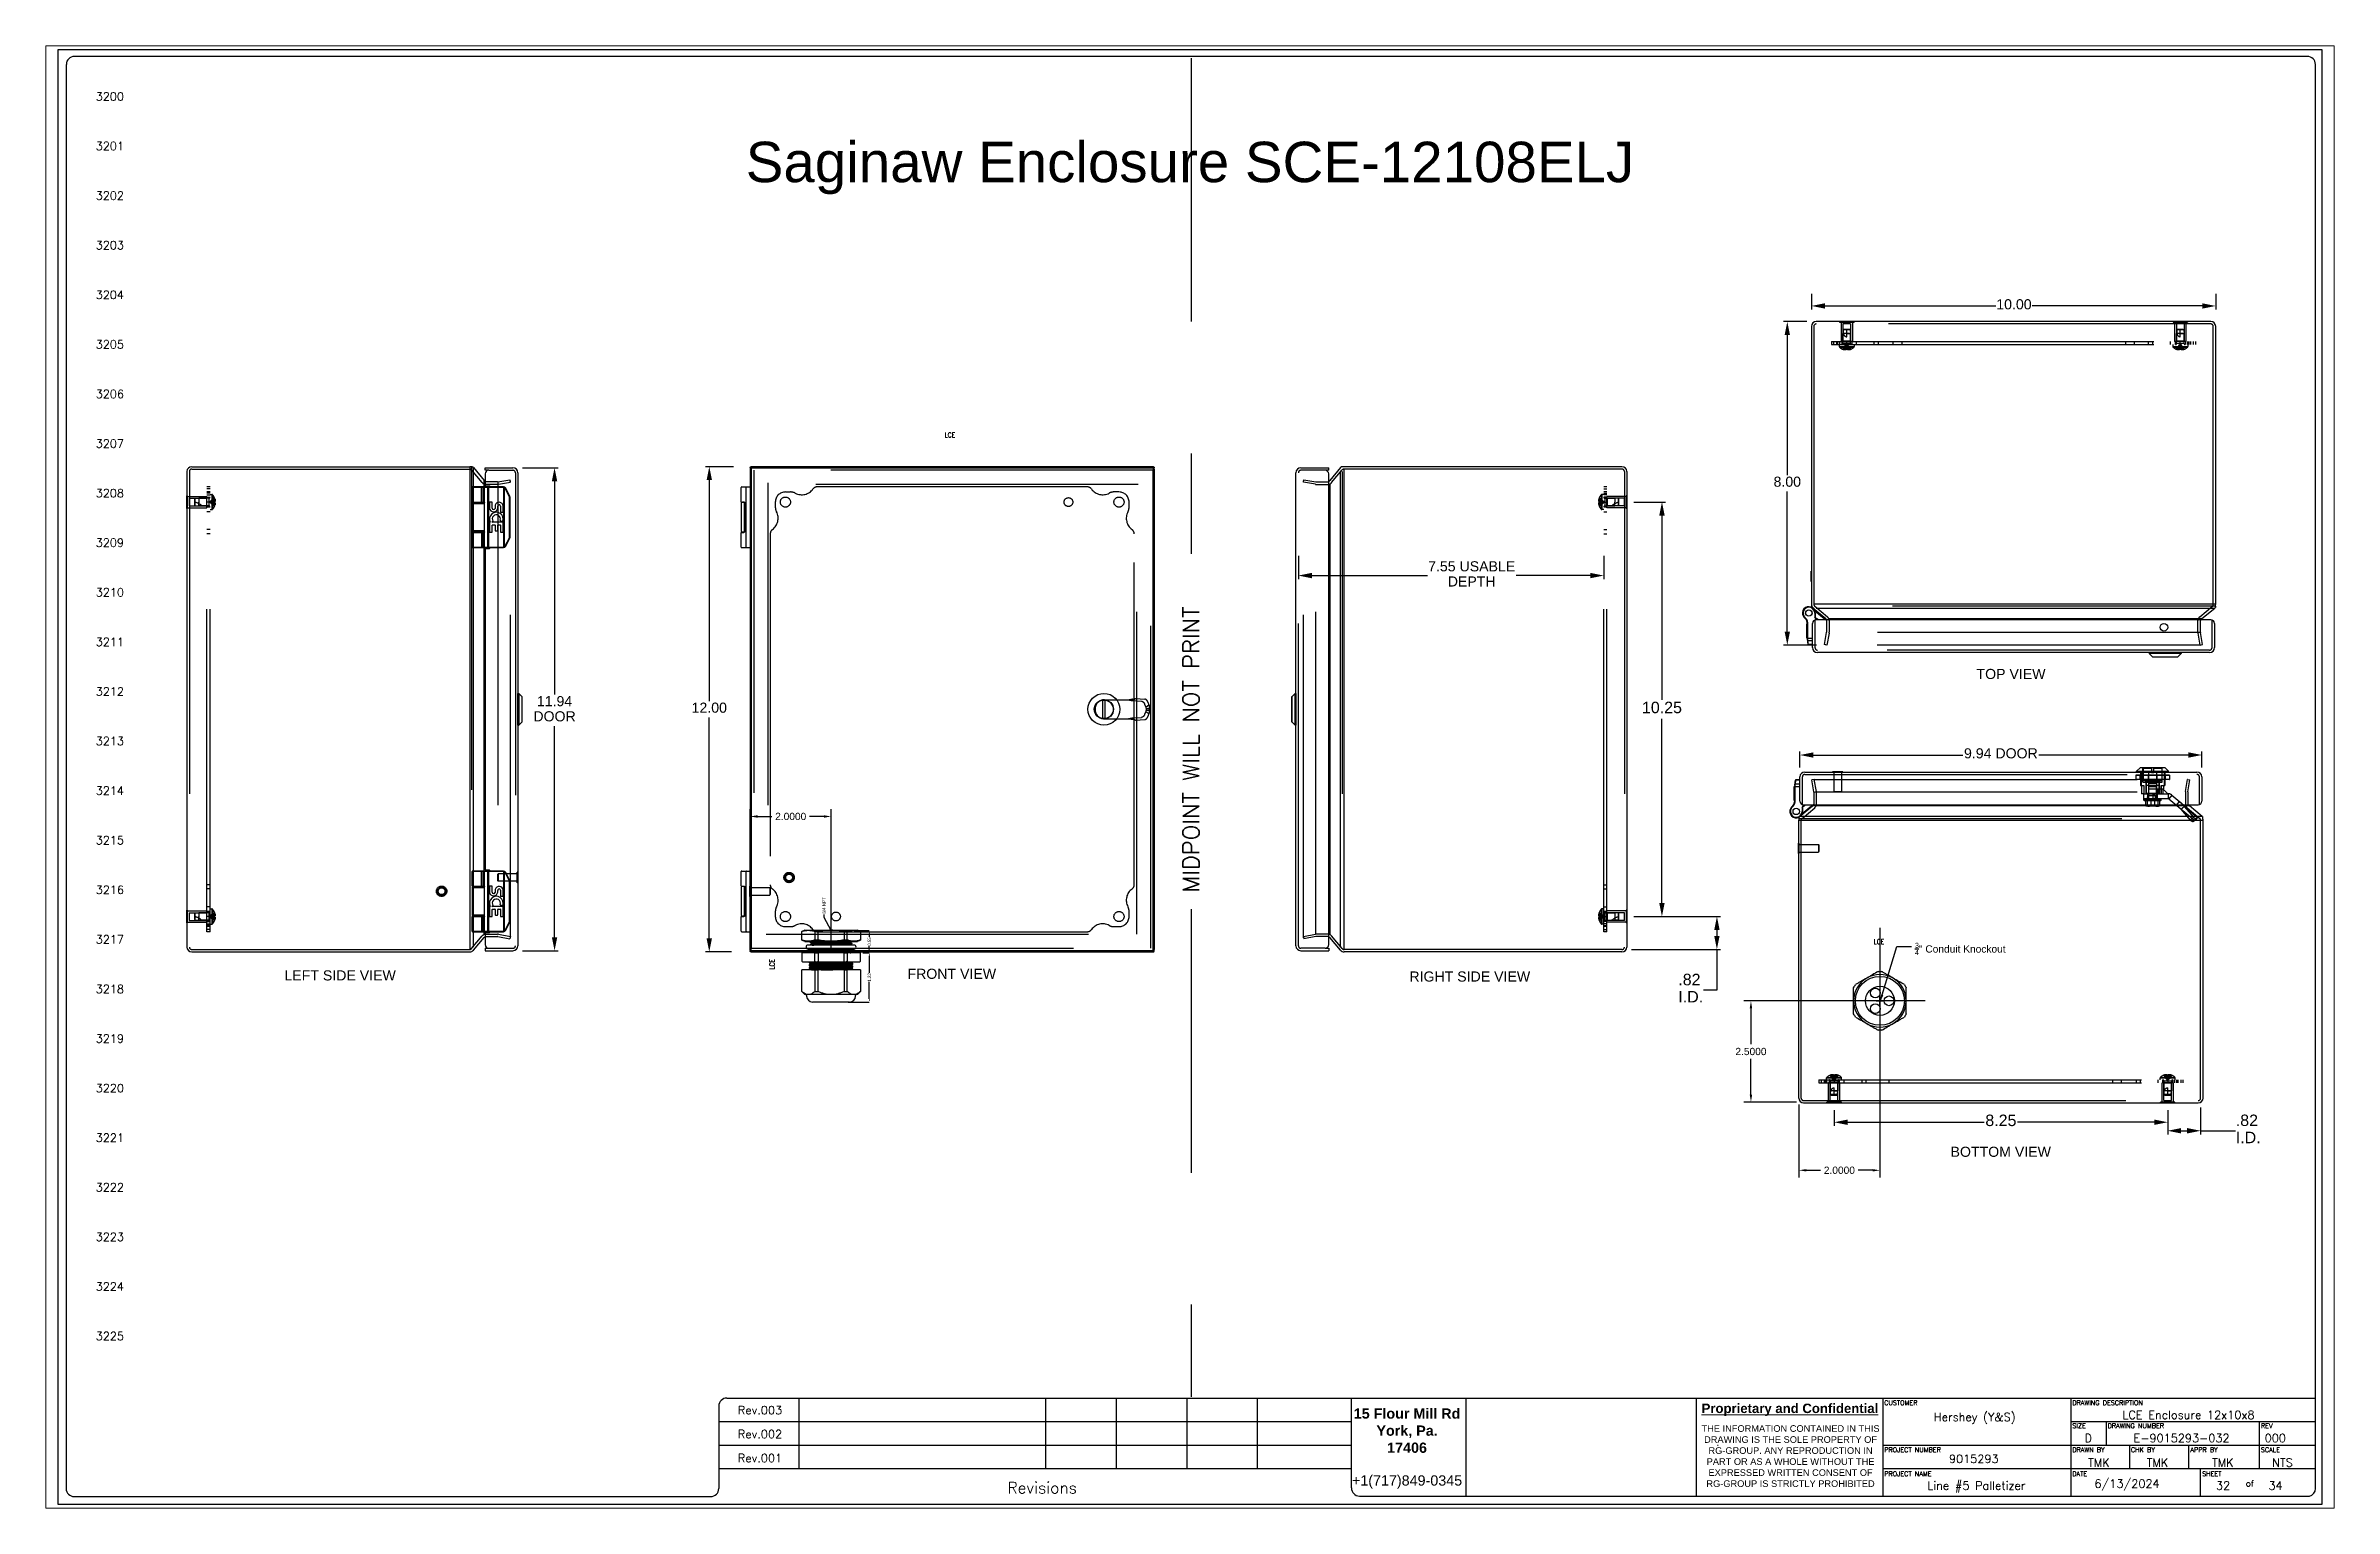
# Paper-space layout 'Layout1' of a CAD drawing. Header units: inches. Extents: x 0.2 to 10.3, y 0.8 to 7.2.
# The model-space entities are those that its viewports show. They can reach past a viewport. Long polylines and large blocks are cut down to what shows.
import ezdxf
from ezdxf import colors
from ezdxf.entities.mleader import LeaderData, LeaderLine
from ezdxf.enums import TextEntityAlignment as Align
from ezdxf.math import Vec2, Vec3

# ---------------------------------------------------------------- set-up
doc = ezdxf.new("R2010")
doc.units = ezdxf.units.IN
doc.header["$MEASUREMENT"] = 0
for name, pattern in [('HIDDEN', [0.375, 0.25, -0.125]), ('HIDDEN2', [0.1875, 0.125, -0.0625]), ('SLD-Solid', [0])]:
    doc.linetypes.add(name, pattern=pattern)
for name, color, linetype in [('DEFAULT_2', 8, 'HIDDEN'), ('DIMENSIONS', 7, 'Continuous'), ('DOOR_ASSEMBLY', 7, 'Continuous'), ('PLOC', 8, 'Continuous'), ('PSYMS', 7, 'Continuous'), ('SUBPANEL', 7, 'Continuous'), ('TB_LABELS', 1, 'Continuous')]:
    doc.layers.add(name, color=color, linetype=linetype)
doc.layers.add('MidPoint', color=210, linetype='HIDDEN2', plot=False)
doc.styles.add('Annotative', font='arial.ttf')
doc.styles.add('Fields', font='simplex.shx', dxfattribs={"height": 0.185})
doc.styles.add('SLDTEXTSTYLE0', font='arial.ttf', dxfattribs={"width": 0.948})
doc.styles.get("Standard").update_dxf_attribs({"font": 'arial.ttf'})
doc.styles.add('Title_Block', font='simplex.shx', dxfattribs={"height": 0.185})
doc.styles.add('WD', font='romans.shx', dxfattribs={"height": 0.185})
doc.dimstyles.new('DIMSTYLE_1', dxfattribs={"dimtxt": 0.25, "dimasz": 0.333333, "dimexe": 0.09, "dimexo": 0.07, "dimgap": 0.0375, "dimtad": 0, "dimtih": 1, "dimtoh": 1, "dimzin": 4, "dimdsep": 46, "dimtxsty": 'Standard', "dimblk": '_FILLED', "dimblk1": '_FILLED', "dimblk2": '_FILLED', "dimcen": 0.09, "dimadec": 3, "dimazin": 1, "dimtfac": 1, "dimtdec": 3, "dimtofl": 0, "dimtmove": 0, "dimatfit": 3, "dimldrblk": '_FILLED', "dimfxl": 1, "dimtolj": 1, "dimtzin": 4, "dimarcsym": 0})
doc.dimstyles.new('DIMSTYLE_3', dxfattribs={"dimtxt": 0.283333, "dimasz": 0.333333, "dimexe": 0.09, "dimexo": 0.07, "dimgap": 0.0425, "dimtad": 0, "dimtih": 1, "dimtoh": 1, "dimzin": 4, "dimdsep": 46, "dimtxsty": 'Standard', "dimblk": '_FILLED', "dimblk1": '_FILLED', "dimblk2": '_FILLED', "dimcen": 0.09, "dimadec": 3, "dimazin": 1, "dimtfac": 1, "dimtdec": 3, "dimtofl": 0, "dimtmove": 0, "dimatfit": 3, "dimldrblk": '_FILLED', "dimfxl": 1, "dimtolj": 1, "dimtzin": 4, "dimarcsym": 0})
doc.dimstyles.new('SLDDIMSTYLE0', dxfattribs={"dimtxt": 0.078711, "dimasz": 0.078711, "dimexe": 0, "dimexo": 0.0625, "dimgap": 0.019678, "dimtad": 0, "dimtih": 1, "dimtoh": 1, "dimrnd": 1e-09, "dimdsep": 46, "dimtxsty": 'SLDTEXTSTYLE0', "dimsah": 1, "dimcen": 0.09, "dimadec": 0, "dimazin": 2, "dimtfac": 1, "dimtmove": 0, "dimatfit": 0, "dimfxl": 1, "dimfrac": 2, "dimtolj": 1, "dimtzin": 12, "dimarcsym": 0})
doc.dimstyles.new('SLDDIMSTYLE1', dxfattribs={"dimtxt": 0.078711, "dimasz": 0.078711, "dimexe": 0, "dimexo": 0.0625, "dimgap": 0.019678, "dimtad": 0, "dimtih": 1, "dimtoh": 1, "dimrnd": 1e-09, "dimzin": 12, "dimdsep": 46, "dimtxsty": 'SLDTEXTSTYLE0', "dimsah": 1, "dimcen": 0.09, "dimadec": 0, "dimazin": 3, "dimtfac": 1, "dimtofl": 0, "dimtmove": 0, "dimatfit": 3, "dimfxl": 1, "dimfrac": 2, "dimtolj": 1, "dimtzin": 12, "dimarcsym": 0})
doc.dimstyles.new('SLDDIMSTYLE2', dxfattribs={"dimtxt": 0.18, "dimasz": 0.078711, "dimexe": 0, "dimexo": 0.0625, "dimgap": 0, "dimtad": 0, "dimtih": 1, "dimtoh": 1, "dimdec": 0, "dimrnd": 1e-09, "dimzin": 0, "dimdsep": 46, "dimtxsty": 'Standard', "dimsah": 1, "dimcen": 0.09, "dimadec": 0, "dimazin": 0, "dimtfac": 0.078711, "dimtdec": 0, "dimtofl": 0, "dimtmove": 0, "dimatfit": 3, "dimfxl": 1, "dimfrac": 2, "dimtolj": 1, "dimtzin": 0, "dimarcsym": 0})
doc.dimstyles.get("Standard").update_dxf_attribs({"dimtxt": 0.18, "dimasz": 0.18, "dimexe": 0.18, "dimexo": 0.0625, "dimgap": 0.09, "dimtad": 0, "dimtih": 1, "dimtoh": 1, "dimdec": 4, "dimzin": 0, "dimdsep": 46, "dimtxsty": 'Standard', "dimcen": 0.09, "dimadec": 0, "dimazin": 0, "dimtfac": 1, "dimtdec": 4, "dimtofl": 0, "dimtmove": 0, "dimatfit": 3, "dimfxl": 1, "dimtolj": 1, "dimtzin": 0, "dimarcsym": 0})

psp = doc.layouts.get("Layout1")

msp = doc.modelspace()

# ---------------------------------------------------------------- texts
at = {"style": 'WD'}
for s, p in [('3201', (1.63504, 33.51825)), ('3202', (1.63504, 32.29197)), ('3203', (1.63504, 31.06569)), ('3204', (1.63504, 29.83942)), ('3205', (1.63504, 28.61314)), ('3206', (1.63504, 27.38686)), ('3207', (1.63504, 26.16058)), ('3208', (1.63504, 24.93431)), ('3209', (1.63504, 23.70803)), ('3210', (1.63504, 22.48175)), ('3211', (1.63504, 21.25547)), ('3212', (1.63504, 20.0292)), ('3213', (1.63504, 18.80292)), ('3214', (1.63504, 17.57664)), ('3215', (1.63504, 16.35036)), ('3216', (1.63504, 15.12409)), ('3217', (1.63504, 13.89781)), ('3218', (1.63504, 12.67153)), ('3219', (1.63504, 11.44526)), ('3220', (1.63504, 10.21898)), ('3221', (1.63504, 8.9927)), ('3222', (1.63504, 7.76642)), ('3223', (1.63504, 6.54015)), ('3224', (1.63504, 5.31387)), ('3225', (1.63504, 4.08759))]:
    msp.add_text(s, height=0.20438, dxfattribs=at).set_placement(p, align=Align.MIDDLE_RIGHT)
at = {"insert": (0.25, 33.625), "char_height": 1, "attachment_point": 1}
msp.add_mtext_dynamic_manual_height_columns('\\pxqc;Saginaw Enclosure SCE-12108ELJ', width=55.5, gutter_width=1, heights=[0], dxfattribs=at)
at = {"layer": 'DIMENSIONS', "color": 2, "linetype": 'Continuous', "char_height": 0.25, "attachment_point": 2, "line_spacing_factor": 0.9}
for s, insert, width in [('TOP VIEW', (48.30741, 20.58734), 1.7035316), ('LEFT SIDE VIEW', (6.98027, 13.13276), 2.7490706), ('RIGHT SIDE VIEW', (34.92092, 13.10517), 2.9814126), ('BOTTOM VIEW', (48.05349, 8.77083), 2.4776952)]:
    msp.add_mtext(s, dxfattribs=dict(at, insert=insert, width=width))

# ---------------------------------------------------------------- blocks, each defined once
blk = doc.blocks.new('RG_Master_Ver_4_2_2')
at = {"color": 3}
for p, q in [((34.028, 21.856), (0.25, 21.856)), ((0.125, 21.734), (0.125, 0.194)), ((34.15, 0.194), (34.15, 21.734)), ((9.998, 1.441), (9.998, 0.194)), ((10.12, 1.563), (34.15, 1.563)), ((11.207, 1.563), (11.207, 0.496)), ((14.942, 1.563), (14.942, 0.496)), ((16.009, 1.563), (16.009, 0.496)), ((17.076, 1.563), (17.076, 0.496)), ((18.143, 1.563), (18.143, 0.496)), ((19.566, 1.563), (19.566, 0.203)), ((21.3, 1.563), (21.3, 0.072)), ((24.781, 1.562), (24.781, 0.072)), ((27.605, 1.563), (27.605, 0.072)), ((30.451, 1.563), (30.451, 0.072)), ((9.998, 1.207), (19.566, 1.207)), ((30.451, 1.207), (34.15, 1.207)), ((30.984, 1.207), (30.984, 0.852)), ((33.297, 1.207), (33.297, 0.852)), ((9.998, 0.852), (19.566, 0.852)), ((25.107, 0.852), (25.117, 0.852)), ((27.605, 0.852), (34.15, 0.852)), ((27.959, 0.852), (27.961, 0.852)), ((31.34, 0.852), (31.34, 0.496)), ((32.229, 0.852), (32.229, 0.496)), ((33.297, 0.852), (33.297, 0.496)), ((9.998, 0.496), (19.566, 0.496)), ((27.605, 0.496), (34.15, 0.496)), ((32.407, 0.496), (32.407, 0.085)), ((0.247, 0.072), (9.875, 0.072)), ((19.689, 0.081), (34.062, 0.081))]:
    blk.add_line(p, q, dxfattribs=at)
blk.add_lwpolyline([(0, -0.044), (34.25, -0.044), (34.25, 21.956), (0, 21.956)], close=True, dxfattribs=at)
for centre, radius, start, end in [((0.25, 21.734), 0.122, 90, 180), ((34.028, 21.734), 0.122, 0, 90), ((10.12, 1.441), 0.122, 90, 180), ((0.247, 0.194), 0.122, 180, 270), ((9.875, 0.194), 0.122, 270, 360), ((19.689, 0.203), 0.122, 180, 270), ((34.035, 0.192), 0.115, 283.6956, 0.7965)]:
    blk.add_arc(centre, radius, start, end, dxfattribs=at)
at = {"layer": 'MidPoint'}
for p, q in [((17.141, 21.831), (17.141, 14.331)), ((17.141, 8.956), (17.141, 1.581))]:
    blk.add_line(p, q, dxfattribs=at)
at = {"style": 'Title_Block'}
for s, width, heights, insert, char_height, attachment_point in [('\\pxqc;Rev.003', 1.24498, [0], (9.998, 1.442), 0.125, 1), ('\\pxqc;Rev.002', 1.24498, [0], (9.998, 1.08), 0.125, 1), ('\\pxqc;Rev.001', 1.24498, [0], (9.998, 0.717), 0.125, 1), ('\\pxqc;Revisions', 9.42628, [0.392], (14.889, 0.206), 0.17145, 5)]:
    blk.add_mtext_dynamic_manual_height_columns(s, width=width, gutter_width=0.857, heights=heights, dxfattribs=dict(at, insert=insert, char_height=char_height, attachment_point=attachment_point))
at = {"color": 3, "insert": (20.409, 1.406), "char_height": 0.14228, "attachment_point": 2}
blk.add_mtext_dynamic_manual_height_columns('{\\fArial|b1|i0|c0|p34;\\H1.08937x;15 Flour Mill Rd\\PYork, Pa. \\P17406}\\P\\P{\\H1.08937x;+1(717)849-0345}', width=1.73509, gutter_width=0.69, heights=[0], dxfattribs=at)
at = {"color": 3, "linetype": 'Continuous', "lineweight": 20, "insert": (26.201, 1.478), "char_height": 0.14228, "width": 2.80179, "attachment_point": 2, "style": 'Annotative'}
blk.add_mtext('{\\fArial|b1|i0|c0|p34;\\LProprietary and Confidential}', dxfattribs=at)
at = {"color": 3, "insert": (26.21, 1.152), "char_height": 0.1, "width": 2.78538, "attachment_point": 2, "style": 'Annotative'}
blk.add_mtext('THE INFORMATION CONTAINED IN THIS DRAWING IS THE SOLE PROPERTY OF RG-GROUP. ANY REPRODUCTION IN PART OR AS A WHOLE WITHOUT THE EXPRESSED WRITTEN CONSENT OF RG-GROUP IS STRICTLY PROHIBITED', dxfattribs=at)
at = {"insert": (30.807, 0.331), "char_height": 0.125, "attachment_point": 1, "style": 'Fields'}
blk.add_mtext('6/13/2024', dxfattribs=at)
at = {"style": 'Fields'}
for tag, p in [('DESCRIPTION_3', (13.116, 1.307)), ('DRN_3', (15.472, 1.307)), ('CHK_3', (16.529, 1.307)), ('APP_3', (17.552, 1.307)), ('DATE_3', (18.829, 1.307)), ('DESCRIPTION_2', (13.116, 0.951)), ('DRN_2', (15.472, 0.951)), ('CHK_2', (16.529, 0.951)), ('APP_2', (17.552, 0.951)), ('DATE_2', (18.829, 0.951)), ('CUSTOMER', (28.997, 1.214)), ('DRAWING_DESC', (32.229, 1.246)), ('DRAWING_#', (32.125, 0.894)), ('DESCRIPTION_1', (13.116, 0.596)), ('DRN_1', (15.472, 0.596)), ('CHK_1', (16.529, 0.596)), ('APP_1', (17.552, 0.596)), ('DATE_1', (18.829, 0.596)), ('PROJECT_#', (28.981, 0.581)), ('SIZE', (30.715, 0.894)), ('REV', (33.543, 0.894)), ('DRN_BY', (30.875, 0.524)), ('CHK_BY', (31.762, 0.524)), ('APP_BY', (32.75, 0.524)), ('SCALE', (33.652, 0.524)), ('PROJECT_NAME', (29.021, 0.176)), ('SHEETNUM', (32.753, 0.176)), ('TTL_SHTS', (33.547, 0.176))]:
    blk.add_attdef(tag, text='', height=0.125, dxfattribs=at).set_placement(p, align=Align.CENTER)
at = {"style": 'Fields', "flags": 9}
blk.add_attdef('WD_TB', (9.953, 0.194), '', height=0.0638, dxfattribs=at)
at = {"layer": 'MidPoint', "insert": (17.016, 9.206), "char_height": 0.25, "attachment_point": 1, "rotation": 90, "style": 'Fields'}
blk.add_mtext_dynamic_manual_height_columns('MIDPOINT WILL NOT PRINT', width=5.375, gutter_width=0.575, heights=[0], dxfattribs=at)
at = {"layer": 'TB_LABELS', "style": 'WD'}
for s, height, p in [('CUSTOMER', 0.0711, (27.627, 1.528)), ('DRAWING DESCRIPTION', 0.07114, (30.472, 1.528)), ('SIZE', 0.0711, (30.472, 1.179)), ('DRAWING NUMBER', 0.07114, (31.006, 1.179)), ('REV', 0.0711, (33.325, 1.179)), ('PROJECT NUMBER', 0.07114, (27.627, 0.816)), ('DRAWN BY', 0.0711, (30.472, 0.816)), ('CHK BY', 0.0711, (31.359, 0.816)), ('APPR BY', 0.0711, (32.258, 0.816)), ('SCALE', 0.0711, (33.325, 0.816)), ('PROJECT NAME', 0.07114, (27.627, 0.453)), ('DATE', 0.0711, (30.472, 0.453)), ('SHEET', 0.0711, (32.436, 0.453)), ('of', 0.0925, (33.098, 0.318))]:
    blk.add_text(s, height=height, dxfattribs=at).set_placement(p, align=Align.TOP_LEFT)
blk = doc.blocks.new('WD_MLRH')
at = {"style": 'WD'}
blk.add_attdef('RUNGFIRST', text='', height=0.125, dxfattribs=at).set_placement((-0.25, 0), align=Align.MIDDLE_RIGHT)
at = {"style": 'WD', "flags": 1}
for tag, p in [('WIRE-START', (-0.25, -0.356)), ('RUNGHORV', (-0.25, -0.127)), ('WIREMODE', (-0.25, -0.281)), ('RUNGDIST', (-0.25, -0.2)), ('RUNGCNT', (-0.25, -0.237)), ('RUNGINC', (-0.25, -0.163)), ('WIREFMT', (-0.25, -0.321)), ('WIRE-GSUF', (-0.25, -0.396)), ('PH3SPACE', (-0.25, -0.437))]:
    blk.add_attdef(tag, text='', height=0.025, dxfattribs=at).set_placement(p, align=Align.RIGHT)
blk = doc.blocks.new('_FILLED')
at = {"color": 0, "linetype": 'ByBlock'}
blk.add_solid([(0, 0), (-1, 0.2), (-1, -0.2)], dxfattribs=at)
blk = doc.blocks.new('*D5')
at = {"layer": 'Defpoints', "color": 0, "linetype": 'Continuous', "transparency": 16777216}
for p in [(38.91, 24.714), (38.91, 14.464), (39.674, 14.464)]:
    blk.add_point(p, dxfattribs=at)
at = {"layer": 'DIMENSIONS', "color": 0, "linetype": 'Continuous', "lineweight": -2, "transparency": 16777216}
for p, q in [((38.98, 24.714), (39.764, 24.714)), ((39.674, 24.381), (39.674, 19.819)), ((39.674, 14.797), (39.674, 19.356)), ((38.98, 14.464), (39.764, 14.464))]:
    blk.add_line(p, q, dxfattribs=at)
at = {"layer": 'DIMENSIONS', "color": 0, "linetype": 'Continuous', "lineweight": -2, "transparency": 16777216, "xscale": 0.3333333333, "yscale": 0.3333333333, "zscale": 0.3333333333}
for p, rotation in [((39.674, 24.714), 90), ((39.674, 14.464), 270)]:
    blk.add_blockref('_FILLED', p, dxfattribs=dict(at, rotation=rotation))
at = {"layer": 'DIMENSIONS', "color": 0, "linetype": 'Continuous', "transparency": 16777216, "insert": (39.674, 19.776), "char_height": 0.2833, "width": 0.99009, "attachment_point": 2, "line_spacing_factor": 0.9}
blk.add_mtext('\\A1;10.25', dxfattribs=at)
blk = doc.blocks.new('*D6')
at = {"layer": 'Defpoints', "color": 0, "linetype": 'Continuous', "transparency": 16777216}
for p in [(38.91, 14.464), (41.033, 14.464), (38.849, 13.649)]:
    blk.add_point(p, dxfattribs=at)
at = {"layer": 'DIMENSIONS', "color": 0, "linetype": 'Continuous', "lineweight": -2, "transparency": 16777216}
for p, q in [((38.98, 14.464), (41.123, 14.464)), ((38.919, 13.649), (41.123, 13.649)), ((41.033, 14.131), (41.033, 13.982)), ((41.033, 13.649), (41.033, 12.646)), ((41.033, 12.646), (40.699, 12.646))]:
    blk.add_line(p, q, dxfattribs=at)
at = {"layer": 'DIMENSIONS', "color": 0, "linetype": 'Continuous', "lineweight": -2, "transparency": 16777216, "xscale": 0.3333333333, "yscale": 0.3333333333, "zscale": 0.3333333333}
for p, rotation in [((41.033, 14.464), 90), ((41.033, 13.649), 270)]:
    blk.add_blockref('_FILLED', p, dxfattribs=dict(at, rotation=rotation))
at = {"layer": 'DIMENSIONS', "color": 0, "linetype": 'Continuous', "transparency": 16777216, "insert": (40.078, 13.047), "char_height": 0.2833, "width": 0.61406, "attachment_point": 1, "line_spacing_factor": 0.9}
blk.add_mtext('\\A1;.82\\PI.D.', dxfattribs=at)
blk = doc.blocks.new('*D7')
at = {"layer": 'Defpoints', "color": 0, "linetype": 'Continuous', "transparency": 16777216}
for p in [(43.932, 9.748), (52.182, 9.748), (52.182, 9.376)]:
    blk.add_point(p, dxfattribs=at)
at = {"layer": 'DIMENSIONS', "color": 0, "linetype": 'Continuous', "lineweight": -2, "transparency": 16777216}
for p, q in [((43.932, 9.678), (43.932, 9.286)), ((52.182, 9.678), (52.182, 9.286)), ((44.266, 9.376), (47.645, 9.376)), ((51.849, 9.376), (48.469, 9.376))]:
    blk.add_line(p, q, dxfattribs=at)
at = {"layer": 'DIMENSIONS', "color": 0, "linetype": 'Continuous', "lineweight": -2, "transparency": 16777216, "xscale": 0.3333333333, "yscale": 0.3333333333, "zscale": 0.3333333333, "rotation": 180}
blk.add_blockref('_FILLED', (43.932, 9.376), dxfattribs=at)
at = {"layer": 'DIMENSIONS', "color": 0, "linetype": 'Continuous', "lineweight": -2, "transparency": 16777216, "xscale": 0.3333333333, "yscale": 0.3333333333, "zscale": 0.3333333333}
blk.add_blockref('_FILLED', (52.182, 9.376), dxfattribs=at)
at = {"layer": 'DIMENSIONS', "color": 0, "linetype": 'Continuous', "transparency": 16777216, "insert": (48.057, 9.565), "char_height": 0.2833, "width": 0.76995, "attachment_point": 2, "line_spacing_factor": 0.9}
blk.add_mtext('\\A1;8.25', dxfattribs=at)
blk = doc.blocks.new('*D8')
at = {"layer": 'Defpoints', "color": 0, "linetype": 'Continuous', "transparency": 16777216}
for p in [(52.182, 9.748), (52.997, 9.81), (52.182, 9.165)]:
    blk.add_point(p, dxfattribs=at)
at = {"layer": 'DIMENSIONS', "color": 0, "linetype": 'Continuous', "lineweight": -2, "transparency": 16777216}
for p, q in [((52.182, 9.678), (52.182, 9.075)), ((52.997, 9.74), (52.997, 9.075)), ((52.516, 9.165), (52.664, 9.165)), ((52.997, 9.165), (53.859, 9.165))]:
    blk.add_line(p, q, dxfattribs=at)
at = {"layer": 'DIMENSIONS', "color": 0, "linetype": 'Continuous', "lineweight": -2, "transparency": 16777216, "xscale": 0.3333333333, "yscale": 0.3333333333, "zscale": 0.3333333333, "rotation": 180}
blk.add_blockref('_FILLED', (52.182, 9.165), dxfattribs=at)
at = {"layer": 'DIMENSIONS', "color": 0, "linetype": 'Continuous', "lineweight": -2, "transparency": 16777216, "xscale": 0.3333333333, "yscale": 0.3333333333, "zscale": 0.3333333333}
blk.add_blockref('_FILLED', (52.997, 9.165), dxfattribs=at)
at = {"layer": 'DIMENSIONS', "color": 0, "linetype": 'Continuous', "transparency": 16777216, "insert": (53.866, 9.566), "char_height": 0.2833, "width": 0.61406, "attachment_point": 1, "line_spacing_factor": 0.9}
blk.add_mtext('\\A1;.82\\PI.D.', dxfattribs=at)
blk = doc.blocks.new('*D9')
at = {"layer": 'Defpoints', "color": 0, "linetype": 'Continuous', "transparency": 16777216}
for p in [(16.776, 25.589), (16.111, 13.589), (16.727, 13.589)]:
    blk.add_point(p, dxfattribs=at)
at = {"layer": 'DIMENSIONS', "color": 0, "linetype": 'Continuous', "lineweight": -2, "transparency": 16777216}
for p, q in [((16.706, 25.589), (16.021, 25.589)), ((16.111, 25.256), (16.111, 19.792)), ((16.111, 13.922), (16.111, 19.383)), ((16.657, 13.589), (16.021, 13.589))]:
    blk.add_line(p, q, dxfattribs=at)
at = {"layer": 'DIMENSIONS', "color": 0, "linetype": 'Continuous', "lineweight": -2, "transparency": 16777216, "xscale": 0.3333333333, "yscale": 0.3333333333, "zscale": 0.3333333333}
for p, rotation in [((16.111, 25.589), 90), ((16.111, 13.589), 270)]:
    blk.add_blockref('_FILLED', p, dxfattribs=dict(at, rotation=rotation))
at = {"layer": 'DIMENSIONS', "color": 0, "linetype": 'Continuous', "transparency": 16777216, "insert": (16.111, 19.754), "char_height": 0.25, "width": 0.87361, "attachment_point": 2, "line_spacing_factor": 0.9}
blk.add_mtext('\\A1;12.00', dxfattribs=at)
blk = doc.blocks.new('*D10')
at = {"layer": 'Defpoints', "color": 0, "linetype": 'Continuous', "transparency": 16777216}
for p in [(43.326, 29.178), (42.774, 21.178), (43.566, 21.178)]:
    blk.add_point(p, dxfattribs=at)
at = {"layer": 'DIMENSIONS', "color": 0, "linetype": 'Continuous', "lineweight": -2, "transparency": 16777216}
for p, q in [((43.256, 29.178), (42.684, 29.178)), ((42.774, 28.845), (42.774, 25.381)), ((42.774, 21.511), (42.774, 24.973)), ((43.496, 21.178), (42.684, 21.178))]:
    blk.add_line(p, q, dxfattribs=at)
at = {"layer": 'DIMENSIONS', "color": 0, "linetype": 'Continuous', "lineweight": -2, "transparency": 16777216, "xscale": 0.3333333333, "yscale": 0.3333333333, "zscale": 0.3333333333}
for p, rotation in [((42.774, 29.178), 90), ((42.774, 21.178), 270)]:
    blk.add_blockref('_FILLED', p, dxfattribs=dict(at, rotation=rotation))
at = {"layer": 'DIMENSIONS', "color": 0, "linetype": 'Continuous', "transparency": 16777216, "insert": (42.774, 25.343), "char_height": 0.25, "width": 0.67937, "attachment_point": 2, "line_spacing_factor": 0.9}
blk.add_mtext('\\A1;8.00', dxfattribs=at)
blk = doc.blocks.new('*D11')
at = {"layer": 'Defpoints', "color": 0, "linetype": 'Continuous', "transparency": 16777216}
for p in [(43.37, 29.935), (53.37, 29.935), (53.37, 29.564)]:
    blk.add_point(p, dxfattribs=at)
at = {"layer": 'DIMENSIONS', "color": 0, "linetype": 'Continuous', "lineweight": -2, "transparency": 16777216}
for p, q in [((43.37, 29.865), (43.37, 29.474)), ((43.703, 29.564), (47.933, 29.564)), ((53.036, 29.564), (48.828, 29.564)), ((53.37, 29.865), (53.37, 29.474))]:
    blk.add_line(p, q, dxfattribs=at)
at = {"layer": 'DIMENSIONS', "color": 0, "linetype": 'Continuous', "lineweight": -2, "transparency": 16777216, "xscale": 0.3333333333, "yscale": 0.3333333333, "zscale": 0.3333333333, "rotation": 180}
blk.add_blockref('_FILLED', (43.37, 29.564), dxfattribs=at)
at = {"layer": 'DIMENSIONS', "color": 0, "linetype": 'Continuous', "lineweight": -2, "transparency": 16777216, "xscale": 0.3333333333, "yscale": 0.3333333333, "zscale": 0.3333333333}
blk.add_blockref('_FILLED', (53.37, 29.564), dxfattribs=at)
at = {"layer": 'DIMENSIONS', "color": 0, "linetype": 'Continuous', "transparency": 16777216, "insert": (48.38, 29.73), "char_height": 0.25, "width": 0.87361, "attachment_point": 2, "line_spacing_factor": 0.9}
blk.add_mtext('\\A1;10.00', dxfattribs=at)
blk = doc.blocks.new('*D12')
at = {"layer": 'Defpoints', "color": 0, "linetype": 'Continuous', "transparency": 16777216}
for p in [(11.419, 25.559), (11.419, 13.619), (12.284, 13.619)]:
    blk.add_point(p, dxfattribs=at)
at = {"layer": 'DIMENSIONS', "color": 0, "linetype": 'Continuous', "lineweight": -2, "transparency": 16777216}
for p, q in [((11.489, 25.559), (12.374, 25.559)), ((12.284, 25.226), (12.284, 19.953)), ((12.284, 13.952), (12.284, 19.17)), ((11.489, 13.619), (12.374, 13.619))]:
    blk.add_line(p, q, dxfattribs=at)
at = {"layer": 'DIMENSIONS', "color": 0, "linetype": 'Continuous', "lineweight": -2, "transparency": 16777216, "xscale": 0.3333333333, "yscale": 0.3333333333, "zscale": 0.3333333333}
for p, rotation in [((12.284, 25.559), 90), ((12.284, 13.619), 270)]:
    blk.add_blockref('_FILLED', p, dxfattribs=dict(at, rotation=rotation))
at = {"layer": 'DIMENSIONS', "color": 0, "linetype": 'Continuous', "transparency": 16777216, "insert": (12.284, 19.915), "char_height": 0.25, "width": 1.04647, "attachment_point": 2, "line_spacing_factor": 0.9}
blk.add_mtext('\\A1;11.94\\PDOOR', dxfattribs=at)
blk = doc.blocks.new('*D13')
at = {"layer": 'Defpoints', "color": 0, "linetype": 'Continuous', "transparency": 16777216}
for p in [(43.087, 18.458), (43.087, 18.081), (53.027, 18.081)]:
    blk.add_point(p, dxfattribs=at)
at = {"layer": 'DIMENSIONS', "color": 0, "linetype": 'Continuous', "lineweight": -2, "transparency": 16777216}
for p, q in [((43.087, 18.151), (43.087, 18.548)), ((43.42, 18.458), (47.116, 18.458)), ((52.693, 18.458), (48.997, 18.458)), ((53.027, 18.151), (53.027, 18.548))]:
    blk.add_line(p, q, dxfattribs=at)
at = {"layer": 'DIMENSIONS', "color": 0, "linetype": 'Continuous', "lineweight": -2, "transparency": 16777216, "xscale": 0.3333333333, "yscale": 0.3333333333, "zscale": 0.3333333333, "rotation": 180}
blk.add_blockref('_FILLED', (43.087, 18.458), dxfattribs=at)
at = {"layer": 'DIMENSIONS', "color": 0, "linetype": 'Continuous', "lineweight": -2, "transparency": 16777216, "xscale": 0.3333333333, "yscale": 0.3333333333, "zscale": 0.3333333333}
blk.add_blockref('_FILLED', (53.027, 18.458), dxfattribs=at)
at = {"layer": 'DIMENSIONS', "color": 0, "linetype": 'Continuous', "transparency": 16777216, "insert": (48.057, 18.625), "char_height": 0.25, "width": 1.82249, "attachment_point": 2, "line_spacing_factor": 0.9}
blk.add_mtext('\\A1;9.94 DOOR', dxfattribs=at)
blk = doc.blocks.new('*D14')
at = {"layer": 'Defpoints', "color": 0, "linetype": 'Continuous', "transparency": 16777216}
for p in [(30.681, 23.453), (38.234, 23.453), (30.681, 22.896)]:
    blk.add_point(p, dxfattribs=at)
at = {"layer": 'DIMENSIONS', "color": 0, "linetype": 'Continuous', "lineweight": -2, "transparency": 16777216}
for p, q in [((30.681, 23.383), (30.681, 22.806)), ((38.234, 23.383), (38.234, 22.806)), ((31.014, 22.896), (33.871, 22.896)), ((37.901, 22.896), (36.066, 22.896))]:
    blk.add_line(p, q, dxfattribs=at)
at = {"layer": 'DIMENSIONS', "color": 0, "linetype": 'Continuous', "lineweight": -2, "transparency": 16777216, "xscale": 0.3333333333, "yscale": 0.3333333333, "zscale": 0.3333333333, "rotation": 180}
blk.add_blockref('_FILLED', (30.681, 22.896), dxfattribs=at)
at = {"layer": 'DIMENSIONS', "color": 0, "linetype": 'Continuous', "lineweight": -2, "transparency": 16777216, "xscale": 0.3333333333, "yscale": 0.3333333333, "zscale": 0.3333333333}
blk.add_blockref('_FILLED', (38.234, 22.896), dxfattribs=at)
at = {"layer": 'DIMENSIONS', "color": 0, "linetype": 'Continuous', "transparency": 16777216, "insert": (34.968, 23.25), "char_height": 0.25, "width": 2.15149, "attachment_point": 2, "line_spacing_factor": 0.9}
blk.add_mtext('\\A1;7.55 USABLE\\PDEPTH', dxfattribs=at)
blk = doc.blocks.new('HEN1_SAG_12108')
at = {"color": 3, "linetype": 'Continuous'}
for p, q in [((0.057, 12.005), (0.057, 11.526)), ((10.036, 12.026), (0.117, 12.026)), ((10.057, 0.086), (10.057, 11.966)), ((0.057, 10.026), (0.057, 2.026)), ((0.057, 0.526), (0.057, 0.086)), ((0.078, 0.026), (10.036, 0.026))]:
    blk.add_line(p, q, dxfattribs=at)
at = {"color": 7, "linetype": 'Continuous'}
for p, q in [((0.126, 12.022), (0.074, 12.022)), ((0.117, 12.026), (0.117, 12.022)), ((10.052, 11.958), (10.052, 12.01)), ((10.057, 11.966), (10.052, 11.966)), ((0.057, 0.086), (0.062, 0.086)), ((0.062, 0.095), (0.062, 0.043)), ((10.052, 0.043), (10.052, 0.095)), ((10.057, 0.086), (10.052, 0.086))]:
    blk.add_line(p, q, dxfattribs=at)
at = {"color": 3, "linetype": 'Continuous'}
for points in [[(0.057, 12.005), (0.057, 12.006), (0.057, 12.006), (0.057, 12.006), (0.057, 12.006), (0.058, 12.006), (0.058, 12.006)], [(0.058, 12.006), (0.058, 12.006), (0.058, 12.007), (0.058, 12.007), (0.059, 12.007), (0.059, 12.008), (0.059, 12.008)], [(0.059, 12.008), (0.06, 12.009), (0.06, 12.009), (0.061, 12.01), (0.061, 12.011), (0.062, 12.011), (0.062, 12.012)], [(0.062, 12.012), (0.063, 12.013), (0.063, 12.013), (0.064, 12.014), (0.064, 12.015), (0.065, 12.016), (0.065, 12.017)], [(0.065, 12.017), (0.066, 12.018), (0.067, 12.019), (0.068, 12.02), (0.069, 12.02), (0.071, 12.021), (0.072, 12.021), (0.074, 12.022), (0.074, 12.022)], [(0.074, 12.022), (0.075, 12.022), (0.077, 12.021), (0.079, 12.021), (0.081, 12.02), (0.082, 12.019), (0.084, 12.018), (0.085, 12.017)], [(10.036, 12.026), (10.036, 12.026), (10.036, 12.026), (10.037, 12.026), (10.037, 12.026), (10.037, 12.026), (10.037, 12.026)], [(10.037, 12.026), (10.037, 12.026), (10.037, 12.026), (10.038, 12.025), (10.038, 12.025), (10.039, 12.025), (10.039, 12.024)], [(10.039, 12.024), (10.04, 12.024), (10.04, 12.023), (10.041, 12.023), (10.042, 12.023), (10.042, 12.022), (10.043, 12.021)], [(10.043, 12.021), (10.044, 12.021), (10.044, 12.02), (10.045, 12.02), (10.046, 12.019), (10.047, 12.019), (10.047, 12.018)], [(10.047, 12.018), (10.049, 12.018), (10.05, 12.017), (10.051, 12.015), (10.051, 12.014), (10.052, 12.013), (10.052, 12.011), (10.052, 12.01), (10.052, 12.01)], [(10.052, 12.01), (10.052, 12.008), (10.052, 12.007), (10.052, 12.005), (10.051, 12.003), (10.05, 12.001), (10.049, 12), (10.048, 11.998)], [(0.062, 0.043), (0.062, 0.045), (0.063, 0.046), (0.063, 0.048), (0.064, 0.05), (0.065, 0.051), (0.066, 0.053), (0.067, 0.055)], [(0.067, 0.034), (0.066, 0.035), (0.065, 0.036), (0.064, 0.037), (0.063, 0.039), (0.063, 0.04), (0.062, 0.041), (0.062, 0.043), (0.062, 0.043)], [(0.072, 0.031), (0.071, 0.032), (0.07, 0.032), (0.069, 0.033), (0.069, 0.033), (0.068, 0.034), (0.067, 0.034)], [(0.076, 0.029), (0.075, 0.029), (0.074, 0.029), (0.074, 0.03), (0.073, 0.03), (0.072, 0.031), (0.072, 0.031)], [(0.078, 0.027), (0.077, 0.027), (0.077, 0.027), (0.077, 0.028), (0.076, 0.028), (0.076, 0.028), (0.076, 0.029)], [(0.078, 0.026), (0.078, 0.026), (0.078, 0.026), (0.078, 0.027), (0.078, 0.027), (0.078, 0.027), (0.078, 0.027)], [(10.036, 0.026), (10.036, 0.026), (10.036, 0.026), (10.037, 0.027), (10.037, 0.027), (10.037, 0.027), (10.037, 0.027)], [(10.037, 0.027), (10.037, 0.027), (10.037, 0.027), (10.038, 0.028), (10.038, 0.028), (10.039, 0.028), (10.039, 0.029)], [(10.039, 0.029), (10.04, 0.029), (10.04, 0.029), (10.041, 0.03), (10.042, 0.03), (10.042, 0.031), (10.043, 0.031)], [(10.043, 0.031), (10.044, 0.032), (10.044, 0.032), (10.045, 0.033), (10.046, 0.033), (10.047, 0.034), (10.047, 0.034)], [(10.047, 0.034), (10.049, 0.035), (10.05, 0.036), (10.051, 0.037), (10.051, 0.039), (10.052, 0.04), (10.052, 0.041), (10.052, 0.043), (10.052, 0.043)], [(10.052, 0.043), (10.052, 0.045), (10.052, 0.046), (10.052, 0.048), (10.051, 0.05), (10.05, 0.051), (10.049, 0.053), (10.048, 0.055)]]:
    blk.add_lwpolyline(points, dxfattribs=at)
at = {"layer": 'DEFAULT_2', "color": 8, "linetype": 'HIDDEN'}
for p, q in [((0.057, 11.526), (0.057, 10.026)), ((0.495, 11.629), (0.495, 0.466)), ((9.66, 11.589), (0.497, 11.589)), ((9.62, 0.466), (9.62, 11.586)), ((0.057, 2.026), (0.057, 0.526)), ((0.053, 1.654), (0.071, 1.654)), ((0.053, 1.398), (0.053, 1.654)), ((0.053, 1.398), (0.071, 1.398)), ((0.071, 1.398), (0.071, 1.654)), ((0.071, 1.62), (0.543, 1.62)), ((0.071, 1.432), (0.543, 1.432)), ((0.543, 1.62), (0.543, 1.432)), ((0.553, 1.61), (0.543, 1.62)), ((0.553, 1.442), (0.543, 1.432)), ((0.553, 1.61), (0.553, 1.442)), ((0.454, 0.464), (9.66, 0.464))]:
    blk.add_line(p, q, dxfattribs=at)
at = {"layer": 'DOOR_ASSEMBLY', "color": 3, "linetype": 'Continuous'}
for p, q in [((0.087, 11.996), (10.027, 11.996)), ((0.087, 11.936), (0.087, 0.116)), ((10.027, 0.116), (10.027, 11.936)), ((10.027, 0.056), (0.087, 0.056))]:
    blk.add_line(p, q, dxfattribs=at)
at = {"layer": 'DOOR_ASSEMBLY', "color": 7, "linetype": 'Continuous'}
for p, q in [((0.087, 11.996), (0.087, 11.936)), ((10.027, 11.996), (10.027, 11.936)), ((-0.163, 11.151), (-0.163, 11.513)), ((-0.15, 11.526), (0.087, 11.526)), ((-0.043, 10.039), (-0.043, 11.513)), ((-0.163, 11.116), (-0.163, 10.436)), ((-0.079, 11.146), (-0.133, 11.146)), ((-0.084, 11.15), (-0.084, 11.146)), ((-0.078, 10.411), (-0.078, 11.141)), ((-0.043, 11.152), (-0.053, 11.152)), ((-0.053, 10.403), (-0.053, 11.152)), ((-0.043, 11.147), (-0.053, 11.147)), ((-0.043, 11.049), (-0.053, 11.049)), ((-0.043, 10.901), (-0.053, 10.901)), ((-0.163, 10.401), (-0.093, 10.401)), ((-0.163, 10.039), (-0.163, 10.401)), ((-0.079, 10.406), (-0.133, 10.406)), ((-0.084, 10.406), (-0.084, 10.403)), ((-0.043, 10.666), (-0.053, 10.666)), ((-0.043, 10.652), (-0.053, 10.652)), ((-0.043, 10.403), (-0.053, 10.403)), ((-0.15, 10.026), (0.087, 10.026)), ((8.779, 5.798), (8.779, 6.255)), ((8.838, 5.798), (8.838, 6.255)), ((-0.163, 1.651), (-0.163, 2.013)), ((-0.15, 2.026), (0.087, 2.026)), ((-0.043, 0.539), (-0.043, 2.013)), ((-0.163, 1.616), (-0.163, 0.936)), ((-0.079, 1.646), (-0.133, 1.646)), ((-0.084, 1.65), (-0.084, 1.646)), ((-0.078, 0.911), (-0.078, 1.641)), ((-0.043, 1.652), (-0.053, 1.652)), ((-0.053, 0.903), (-0.053, 1.652)), ((-0.043, 1.647), (-0.053, 1.647)), ((-0.043, 1.549), (-0.053, 1.549)), ((-0.043, 1.401), (-0.053, 1.401)), ((-0.043, 1.166), (-0.053, 1.166)), ((-0.043, 1.152), (-0.053, 1.152)), ((-0.163, 0.901), (-0.093, 0.901)), ((-0.163, 0.539), (-0.163, 0.901)), ((-0.079, 0.906), (-0.133, 0.906)), ((-0.084, 0.906), (-0.084, 0.903)), ((-0.043, 0.903), (-0.053, 0.903)), ((-0.15, 0.526), (0.087, 0.526)), ((0.087, 0.056), (0.087, 0.116)), ((10.027, 0.056), (10.027, 0.116))]:
    blk.add_line(p, q, dxfattribs=at)
at = {"layer": 'DOOR_ASSEMBLY', "color": 8, "linetype": 'HIDDEN'}
for p, q in [((10.027, 11.936), (0.087, 11.936)), ((0.147, 11.936), (0.147, 0.116)), ((9.967, 0.116), (9.967, 11.936)), ((8.825, 6.263), (9.478, 6.263)), ((9.508, 6.24), (9.59, 6.291)), ((9.508, 6.24), (9.741, 6.226)), ((9.59, 6.291), (9.823, 6.278)), ((8.589, 6.027), (8.589, 6.026)), ((8.825, 5.79), (9.478, 5.79)), ((9.508, 5.813), (9.741, 5.826)), ((9.508, 5.813), (9.59, 5.761)), ((9.513, 5.781), (9.526, 5.778)), ((9.526, 5.778), (9.537, 5.775)), ((9.59, 5.761), (9.823, 5.775)), ((9.817, 6.153), (9.842, 6.081)), ((9.842, 5.972), (9.817, 5.9)), ((9.842, 6.081), (9.923, 6.133)), ((9.842, 5.972), (9.923, 5.92)), ((9.852, 6.049), (9.852, 6.004)), ((9.852, 6.049), (9.928, 6.049)), ((9.852, 6.004), (9.928, 6.004)), ((9.898, 6.205), (9.923, 6.133)), ((9.923, 5.92), (9.898, 5.848)), ((9.928, 6.049), (9.928, 6.004)), ((0.087, 0.116), (10.027, 0.116))]:
    blk.add_line(p, q, dxfattribs=at)
at = {"layer": 'DOOR_ASSEMBLY', "color": 7, "linetype": 'Continuous'}
for points in [[(-0.163, 11.151), (-0.093, 11.151), (-0.093, 11.151), (-0.092, 11.151), (-0.091, 11.151), (-0.091, 11.151), (-0.09, 11.151), (-0.09, 11.151), (-0.089, 11.151), (-0.089, 11.151), (-0.088, 11.151), (-0.088, 11.151), (-0.088, 11.151), (-0.087, 11.151), (-0.087, 11.151), (-0.086, 11.151), (-0.086, 11.151), (-0.086, 11.151), (-0.085, 11.151), (-0.085, 11.15), (-0.085, 11.15), (-0.084, 11.15), (-0.084, 11.15), (-0.084, 11.15), (-0.084, 11.15), (-0.083, 11.15), (-0.083, 11.15), (-0.083, 11.15), (-0.083, 11.15), (-0.083, 11.149), (-0.082, 11.149), (-0.082, 11.149), (-0.082, 11.149), (-0.082, 11.149), (-0.082, 11.149), (-0.081, 11.149), (-0.081, 11.149), (-0.081, 11.148), (-0.081, 11.148), (-0.081, 11.148), (-0.081, 11.148), (-0.08, 11.148), (-0.08, 11.148), (-0.08, 11.148), (-0.08, 11.148), (-0.08, 11.147), (-0.08, 11.147), (-0.08, 11.147), (-0.08, 11.147), (-0.08, 11.147), (-0.079, 11.147), (-0.079, 11.147), (-0.079, 11.147), (-0.079, 11.146), (-0.079, 11.146), (-0.079, 11.146), (-0.079, 11.146), (-0.079, 11.146), (-0.079, 11.146), (-0.079, 11.146), (-0.079, 11.146), (-0.079, 11.146), (-0.079, 11.145), (-0.078, 11.145), (-0.078, 11.145), (-0.078, 11.145), (-0.078, 11.145), (-0.078, 11.145), (-0.078, 11.145), (-0.078, 11.145), (-0.078, 11.144), (-0.078, 11.144), (-0.078, 11.144), (-0.078, 11.144), (-0.078, 11.144), (-0.078, 11.144), (-0.078, 11.144), (-0.078, 11.144), (-0.078, 11.144), (-0.078, 11.143), (-0.078, 11.143), (-0.078, 11.143), (-0.078, 11.143), (-0.078, 11.143), (-0.078, 11.143), (-0.078, 11.143), (-0.078, 11.143), (-0.078, 11.143), (-0.078, 11.143), (-0.078, 11.142), (-0.078, 11.142), (-0.078, 11.142), (-0.078, 11.142), (-0.078, 11.142), (-0.078, 11.142), (-0.078, 11.142), (-0.078, 11.142), (-0.078, 11.142), (-0.078, 11.141)], [(-0.078, 10.411), (-0.078, 10.411), (-0.078, 10.411), (-0.078, 10.411), (-0.078, 10.411), (-0.078, 10.411), (-0.078, 10.411), (-0.078, 10.411), (-0.078, 10.411), (-0.078, 10.41), (-0.078, 10.41), (-0.078, 10.41), (-0.078, 10.41), (-0.078, 10.41), (-0.078, 10.41), (-0.078, 10.41), (-0.078, 10.41), (-0.078, 10.41), (-0.078, 10.409), (-0.078, 10.409), (-0.078, 10.409), (-0.078, 10.409), (-0.078, 10.409), (-0.078, 10.409), (-0.078, 10.409), (-0.078, 10.409), (-0.078, 10.409), (-0.078, 10.408), (-0.078, 10.408), (-0.078, 10.408), (-0.078, 10.408), (-0.078, 10.408), (-0.078, 10.408), (-0.078, 10.408), (-0.078, 10.408), (-0.078, 10.408), (-0.079, 10.407), (-0.079, 10.407), (-0.079, 10.407), (-0.079, 10.407), (-0.079, 10.407), (-0.079, 10.407), (-0.079, 10.407), (-0.079, 10.407), (-0.079, 10.406), (-0.079, 10.406), (-0.079, 10.406), (-0.079, 10.406), (-0.079, 10.406), (-0.08, 10.406), (-0.08, 10.406), (-0.08, 10.406), (-0.08, 10.406), (-0.08, 10.405), (-0.08, 10.405), (-0.08, 10.405), (-0.08, 10.405), (-0.08, 10.405), (-0.081, 10.405), (-0.081, 10.405), (-0.081, 10.405), (-0.081, 10.404), (-0.081, 10.404), (-0.081, 10.404), (-0.082, 10.404), (-0.082, 10.404), (-0.082, 10.404), (-0.082, 10.404), (-0.082, 10.404), (-0.083, 10.403), (-0.083, 10.403), (-0.083, 10.403), (-0.083, 10.403), (-0.083, 10.403), (-0.084, 10.403), (-0.084, 10.403), (-0.084, 10.403), (-0.084, 10.403), (-0.085, 10.403), (-0.085, 10.402), (-0.085, 10.402), (-0.086, 10.402), (-0.086, 10.402), (-0.086, 10.402), (-0.087, 10.402), (-0.087, 10.402), (-0.088, 10.402), (-0.088, 10.402), (-0.088, 10.402), (-0.089, 10.402), (-0.089, 10.402), (-0.09, 10.402), (-0.09, 10.402), (-0.091, 10.402), (-0.091, 10.401), (-0.092, 10.401), (-0.093, 10.401), (-0.093, 10.401)], [(-0.163, 1.651), (-0.093, 1.651), (-0.093, 1.651), (-0.092, 1.651), (-0.091, 1.651), (-0.091, 1.651), (-0.09, 1.651), (-0.09, 1.651), (-0.089, 1.651), (-0.089, 1.651), (-0.088, 1.651), (-0.088, 1.651), (-0.088, 1.651), (-0.087, 1.651), (-0.087, 1.651), (-0.086, 1.651), (-0.086, 1.651), (-0.086, 1.651), (-0.085, 1.651), (-0.085, 1.65), (-0.085, 1.65), (-0.084, 1.65), (-0.084, 1.65), (-0.084, 1.65), (-0.084, 1.65), (-0.083, 1.65), (-0.083, 1.65), (-0.083, 1.65), (-0.083, 1.65), (-0.083, 1.649), (-0.082, 1.649), (-0.082, 1.649), (-0.082, 1.649), (-0.082, 1.649), (-0.082, 1.649), (-0.081, 1.649), (-0.081, 1.649), (-0.081, 1.648), (-0.081, 1.648), (-0.081, 1.648), (-0.081, 1.648), (-0.08, 1.648), (-0.08, 1.648), (-0.08, 1.648), (-0.08, 1.648), (-0.08, 1.647), (-0.08, 1.647), (-0.08, 1.647), (-0.08, 1.647), (-0.08, 1.647), (-0.079, 1.647), (-0.079, 1.647), (-0.079, 1.647), (-0.079, 1.646), (-0.079, 1.646), (-0.079, 1.646), (-0.079, 1.646), (-0.079, 1.646), (-0.079, 1.646), (-0.079, 1.646), (-0.079, 1.646), (-0.079, 1.646), (-0.079, 1.645), (-0.078, 1.645), (-0.078, 1.645), (-0.078, 1.645), (-0.078, 1.645), (-0.078, 1.645), (-0.078, 1.645), (-0.078, 1.645), (-0.078, 1.644), (-0.078, 1.644), (-0.078, 1.644), (-0.078, 1.644), (-0.078, 1.644), (-0.078, 1.644), (-0.078, 1.644), (-0.078, 1.644), (-0.078, 1.644), (-0.078, 1.643), (-0.078, 1.643), (-0.078, 1.643), (-0.078, 1.643), (-0.078, 1.643), (-0.078, 1.643), (-0.078, 1.643), (-0.078, 1.643), (-0.078, 1.643), (-0.078, 1.643), (-0.078, 1.642), (-0.078, 1.642), (-0.078, 1.642), (-0.078, 1.642), (-0.078, 1.642), (-0.078, 1.642), (-0.078, 1.642), (-0.078, 1.642), (-0.078, 1.642), (-0.078, 1.641)], [(-0.078, 0.911), (-0.078, 0.911), (-0.078, 0.911), (-0.078, 0.911), (-0.078, 0.911), (-0.078, 0.911), (-0.078, 0.911), (-0.078, 0.911), (-0.078, 0.911), (-0.078, 0.91), (-0.078, 0.91), (-0.078, 0.91), (-0.078, 0.91), (-0.078, 0.91), (-0.078, 0.91), (-0.078, 0.91), (-0.078, 0.91), (-0.078, 0.91), (-0.078, 0.909), (-0.078, 0.909), (-0.078, 0.909), (-0.078, 0.909), (-0.078, 0.909), (-0.078, 0.909), (-0.078, 0.909), (-0.078, 0.909), (-0.078, 0.909), (-0.078, 0.908), (-0.078, 0.908), (-0.078, 0.908), (-0.078, 0.908), (-0.078, 0.908), (-0.078, 0.908), (-0.078, 0.908), (-0.078, 0.908), (-0.078, 0.908), (-0.079, 0.907), (-0.079, 0.907), (-0.079, 0.907), (-0.079, 0.907), (-0.079, 0.907), (-0.079, 0.907), (-0.079, 0.907), (-0.079, 0.907), (-0.079, 0.906), (-0.079, 0.906), (-0.079, 0.906), (-0.079, 0.906), (-0.079, 0.906), (-0.08, 0.906), (-0.08, 0.906), (-0.08, 0.906), (-0.08, 0.906), (-0.08, 0.905), (-0.08, 0.905), (-0.08, 0.905), (-0.08, 0.905), (-0.08, 0.905), (-0.081, 0.905), (-0.081, 0.905), (-0.081, 0.905), (-0.081, 0.904), (-0.081, 0.904), (-0.081, 0.904), (-0.082, 0.904), (-0.082, 0.904), (-0.082, 0.904), (-0.082, 0.904), (-0.082, 0.904), (-0.083, 0.903), (-0.083, 0.903), (-0.083, 0.903), (-0.083, 0.903), (-0.083, 0.903), (-0.084, 0.903), (-0.084, 0.903), (-0.084, 0.903), (-0.084, 0.903), (-0.085, 0.903), (-0.085, 0.902), (-0.085, 0.902), (-0.086, 0.902), (-0.086, 0.902), (-0.086, 0.902), (-0.087, 0.902), (-0.087, 0.902), (-0.088, 0.902), (-0.088, 0.902), (-0.088, 0.902), (-0.089, 0.902), (-0.089, 0.902), (-0.09, 0.902), (-0.09, 0.902), (-0.091, 0.902), (-0.091, 0.901), (-0.092, 0.901), (-0.093, 0.901), (-0.093, 0.901)]]:
    blk.add_lwpolyline(points, dxfattribs=at)
at = {"layer": 'DOOR_ASSEMBLY', "color": 8, "linetype": 'HIDDEN'}
for points in [[(9.402, 6.263), (9.416, 6.26), (9.429, 6.257), (9.443, 6.254), (9.456, 6.252), (9.47, 6.249), (9.483, 6.246), (9.496, 6.243), (9.508, 6.24)], [(9.526, 6.275), (9.519, 6.273), (9.513, 6.272), (9.506, 6.27), (9.499, 6.269), (9.493, 6.268), (9.486, 6.267), (9.479, 6.266), (9.473, 6.265), (9.466, 6.264), (9.459, 6.264), (9.452, 6.263), (9.446, 6.263), (9.439, 6.263), (9.433, 6.263)], [(9.478, 6.263), (9.487, 6.265), (9.495, 6.267), (9.504, 6.269), (9.513, 6.272), (9.537, 6.278)], [(9.537, 6.278), (9.545, 6.28), (9.553, 6.282), (9.561, 6.284), (9.568, 6.286), (9.576, 6.288), (9.583, 6.29), (9.59, 6.291)], [(9.741, 6.226), (9.743, 6.226), (9.744, 6.226), (9.746, 6.226), (9.748, 6.226), (9.749, 6.225), (9.751, 6.225), (9.753, 6.224), (9.755, 6.224), (9.756, 6.223), (9.758, 6.222), (9.76, 6.221), (9.762, 6.22), (9.763, 6.219), (9.765, 6.218), (9.767, 6.217), (9.769, 6.216), (9.771, 6.215), (9.772, 6.214), (9.774, 6.213), (9.776, 6.211), (9.778, 6.21), (9.779, 6.208), (9.781, 6.207), (9.783, 6.205), (9.785, 6.204), (9.786, 6.202), (9.788, 6.2), (9.79, 6.199), (9.791, 6.197), (9.793, 6.195), (9.794, 6.193), (9.796, 6.191), (9.797, 6.189), (9.799, 6.187), (9.8, 6.185), (9.802, 6.183), (9.803, 6.181), (9.804, 6.179), (9.806, 6.177), (9.807, 6.175), (9.808, 6.173), (9.809, 6.171), (9.81, 6.168), (9.811, 6.166), (9.812, 6.164), (9.813, 6.162), (9.814, 6.16), (9.815, 6.157), (9.816, 6.155), (9.817, 6.153)], [(9.898, 6.205), (9.898, 6.207), (9.897, 6.209), (9.896, 6.211), (9.895, 6.213), (9.894, 6.216), (9.893, 6.218), (9.892, 6.22), (9.891, 6.222), (9.89, 6.224), (9.888, 6.227), (9.887, 6.229), (9.886, 6.231), (9.884, 6.233), (9.883, 6.235), (9.882, 6.237), (9.88, 6.239), (9.879, 6.241), (9.877, 6.243), (9.876, 6.245), (9.874, 6.247), (9.873, 6.249), (9.871, 6.25), (9.869, 6.252), (9.868, 6.254), (9.866, 6.255), (9.864, 6.257), (9.863, 6.259), (9.861, 6.26), (9.859, 6.262), (9.857, 6.263), (9.856, 6.264), (9.854, 6.266), (9.852, 6.267), (9.85, 6.268), (9.849, 6.269), (9.847, 6.27), (9.845, 6.271), (9.843, 6.272), (9.841, 6.273), (9.84, 6.274), (9.838, 6.275), (9.836, 6.275), (9.834, 6.276), (9.833, 6.276), (9.831, 6.277), (9.829, 6.277), (9.828, 6.278), (9.826, 6.278), (9.824, 6.278), (9.823, 6.278)], [(9.402, 5.79), (9.416, 5.793), (9.429, 5.796), (9.443, 5.799), (9.456, 5.801), (9.47, 5.804), (9.483, 5.807), (9.496, 5.81), (9.508, 5.813)], [(9.433, 5.79), (9.439, 5.79), (9.446, 5.79), (9.452, 5.79), (9.459, 5.789), (9.466, 5.789), (9.473, 5.788), (9.479, 5.787), (9.486, 5.786), (9.493, 5.785), (9.499, 5.784), (9.506, 5.782), (9.513, 5.781), (9.519, 5.779), (9.526, 5.778)], [(9.478, 5.79), (9.487, 5.788), (9.495, 5.786), (9.504, 5.783), (9.513, 5.781)], [(9.537, 5.775), (9.545, 5.773), (9.553, 5.771), (9.561, 5.769), (9.568, 5.767), (9.576, 5.765), (9.583, 5.763), (9.59, 5.761)], [(9.817, 5.9), (9.816, 5.898), (9.815, 5.896), (9.814, 5.893), (9.813, 5.891), (9.812, 5.889), (9.811, 5.887), (9.81, 5.885), (9.809, 5.882), (9.808, 5.88), (9.807, 5.878), (9.806, 5.876), (9.804, 5.874), (9.803, 5.872), (9.802, 5.87), (9.8, 5.868), (9.799, 5.866), (9.797, 5.864), (9.796, 5.862), (9.794, 5.86), (9.793, 5.858), (9.791, 5.856), (9.79, 5.854), (9.788, 5.853), (9.786, 5.851), (9.785, 5.849), (9.783, 5.848), (9.781, 5.846), (9.779, 5.844), (9.778, 5.843), (9.776, 5.842), (9.774, 5.84), (9.772, 5.839), (9.771, 5.838), (9.769, 5.837), (9.767, 5.835), (9.765, 5.834), (9.763, 5.833), (9.762, 5.832), (9.76, 5.832), (9.758, 5.831), (9.756, 5.83), (9.755, 5.829), (9.753, 5.829), (9.751, 5.828), (9.749, 5.828), (9.748, 5.827), (9.746, 5.827), (9.744, 5.827), (9.743, 5.827), (9.741, 5.826)], [(9.823, 5.775), (9.824, 5.775), (9.826, 5.775), (9.828, 5.775), (9.829, 5.776), (9.831, 5.776), (9.833, 5.776), (9.834, 5.777), (9.836, 5.778), (9.838, 5.778), (9.84, 5.779), (9.841, 5.78), (9.843, 5.781), (9.845, 5.782), (9.847, 5.783), (9.849, 5.784), (9.85, 5.785), (9.852, 5.786), (9.854, 5.787), (9.856, 5.789), (9.857, 5.79), (9.859, 5.791), (9.861, 5.793), (9.863, 5.794), (9.864, 5.796), (9.866, 5.797), (9.868, 5.799), (9.869, 5.801), (9.871, 5.803), (9.873, 5.804), (9.874, 5.806), (9.876, 5.808), (9.877, 5.81), (9.879, 5.812), (9.88, 5.814), (9.882, 5.816), (9.883, 5.818), (9.884, 5.82), (9.886, 5.822), (9.887, 5.824), (9.888, 5.826), (9.89, 5.828), (9.891, 5.831), (9.892, 5.833), (9.893, 5.835), (9.894, 5.837), (9.895, 5.839), (9.896, 5.842), (9.897, 5.844), (9.898, 5.846), (9.898, 5.848)], [(9.842, 6.081), (9.843, 6.079), (9.844, 6.077), (9.845, 6.075), (9.846, 6.072), (9.847, 6.07), (9.847, 6.068), (9.848, 6.065), (9.849, 6.063), (9.85, 6.061), (9.85, 6.058), (9.851, 6.056), (9.851, 6.053), (9.852, 6.051), (9.852, 6.049)], [(9.852, 6.004), (9.852, 6.002), (9.851, 5.999), (9.851, 5.997), (9.85, 5.995), (9.85, 5.992), (9.849, 5.99), (9.848, 5.988), (9.847, 5.985), (9.847, 5.983), (9.846, 5.981), (9.845, 5.978), (9.844, 5.976), (9.843, 5.974), (9.842, 5.972)], [(9.923, 6.133), (9.924, 6.129), (9.925, 6.125), (9.926, 6.121), (9.926, 6.117), (9.927, 6.113), (9.928, 6.109), (9.928, 6.105), (9.929, 6.1), (9.929, 6.096), (9.929, 6.092), (9.929, 6.088), (9.93, 6.083), (9.93, 6.079), (9.93, 6.075), (9.93, 6.07), (9.929, 6.066), (9.929, 6.062), (9.929, 6.057), (9.929, 6.053), (9.928, 6.049)], [(9.928, 6.004), (9.929, 5.999), (9.929, 5.995), (9.929, 5.99), (9.93, 5.985), (9.93, 5.98), (9.93, 5.975), (9.93, 5.97), (9.929, 5.966), (9.929, 5.961), (9.929, 5.956), (9.929, 5.951), (9.928, 5.947), (9.927, 5.942), (9.927, 5.938), (9.926, 5.933), (9.925, 5.929), (9.924, 5.924), (9.923, 5.92)]]:
    blk.add_lwpolyline(points, dxfattribs=at)
at = {"layer": 'DOOR_ASSEMBLY', "color": 7, "linetype": 'Continuous'}
for radius in [0.394, 0.237, 0.23]:
    blk.add_circle((8.809, 6.026), radius, dxfattribs=at)
at = {"layer": 'DOOR_ASSEMBLY', "color": 8, "linetype": 'HIDDEN'}
for radius in [0.128, 0.0981, 0.094, 0.084]:
    blk.add_circle((1.022, 1.866), radius, dxfattribs=at)
at = {"layer": 'DOOR_ASSEMBLY', "color": 7, "linetype": 'Continuous'}
for centre, radius, start, end in [((-0.15, 11.513), 0.013, 90, 180), ((-0.03, 11.513), 0.013, 90, 180), ((-0.133, 11.116), 0.03, 90, 180), ((-0.133, 10.436), 0.03, 180, 270), ((-0.15, 10.039), 0.013, 180, 270), ((-0.03, 10.039), 0.013, 180, 270), ((-0.15, 2.013), 0.013, 90, 180), ((-0.03, 2.013), 0.013, 90, 180), ((-0.133, 1.616), 0.03, 90, 180), ((-0.133, 0.936), 0.03, 180, 270), ((-0.15, 0.539), 0.013, 180, 270), ((-0.03, 0.539), 0.013, 180, 270)]:
    blk.add_arc(centre, radius, start, end, dxfattribs=at)
at = {"layer": 'DOOR_ASSEMBLY', "color": 8, "linetype": 'HIDDEN'}
for centre, start, end in [((8.825, 6.027), 90, 180), ((8.825, 6.026), 180, 270)]:
    blk.add_arc(centre, 0.236, start, end, dxfattribs=at)
at = {"layer": 'SUBPANEL', "color": 8, "linetype": 'HIDDEN'}
for p, q in [((0.932, 11.401), (1.057, 11.401)), ((8.4, 11.526), (1.715, 11.526)), ((9.182, 11.401), (9.057, 11.401)), ((0.682, 11.151), (0.682, 11.026)), ((9.432, 11.026), (9.432, 11.151)), ((0.557, 10.369), (0.557, 1.684)), ((9.557, 1.684), (9.557, 10.369)), ((0.682, 1.026), (0.682, 0.901)), ((0.932, 0.651), (1.057, 0.651)), ((9.057, 0.651), (9.182, 0.651)), ((9.432, 0.901), (9.432, 1.026)), ((1.715, 0.526), (8.4, 0.526))]:
    blk.add_line(p, q, dxfattribs=at)
for centre, radius in [((0.932, 11.151), 0.125), ((7.932, 11.151), 0.109), ((9.182, 11.151), 0.125), ((0.932, 0.901), 0.125), ((2.182, 0.901), 0.109), ((9.182, 0.901), 0.125)]:
    blk.add_circle(centre, radius, dxfattribs=at)
for centre, radius, start, end in [((0.932, 11.151), 0.25, 90, 180), ((1.057, 11.151), 0.25, 62.1089, 90), ((1.335, 11.676), 0.344, 242.1089, 324.1013), ((1.715, 11.401), 0.125, 90, 144.1013), ((8.4, 11.401), 0.125, 35.8987, 90), ((8.779, 11.676), 0.344, 215.8987, 297.8911), ((9.057, 11.151), 0.25, 90, 117.8911), ((9.182, 11.151), 0.25, 0, 90), ((0.407, 10.749), 0.344, 305.8987, 27.8911), ((0.932, 11.026), 0.25, 180, 207.8911), ((9.707, 10.749), 0.344, 152.1089, 234.1013), ((9.182, 11.026), 0.25, 332.1089, 0), ((0.682, 10.369), 0.125, 125.8987, 180), ((9.432, 10.369), 0.125, 0, 54.1013), ((0.682, 1.684), 0.125, 180, 234.1013), ((0.407, 1.304), 0.344, 332.1089, 54.1013), ((0.932, 1.026), 0.25, 152.1089, 180), ((9.707, 1.304), 0.344, 125.8987, 207.8911), ((9.182, 1.026), 0.25, 0, 27.8911), ((9.432, 1.684), 0.125, 305.8987, 0), ((0.932, 0.901), 0.25, 180, 270), ((1.057, 0.901), 0.25, 270, 297.8911), ((1.335, 0.376), 0.344, 35.8987, 117.8911), ((1.715, 0.651), 0.125, 215.8987, 270), ((8.4, 0.651), 0.125, 270, 324.1013), ((8.779, 0.376), 0.344, 62.1089, 144.1013), ((9.057, 0.901), 0.25, 242.1089, 270), ((9.182, 0.901), 0.25, 270, 0)]:
    blk.add_arc(centre, radius, start, end, dxfattribs=at)
at = {"style": 'WD', "width": 0.7}
for tag, p in [('INST', (5, 12.92)), ('DESC1', (5, 12.594)), ('DESC2', (5, 12.438)), ('LOC', (5, 12.75)), ('DESC3', (5, 12.29)), ('XREF', (5, 11.719))]:
    blk.add_attdef(tag, text='', height=0.125, dxfattribs=at).set_placement(p, align=Align.CENTER)
at = {"style": 'WD'}
blk.add_attdef('TAG1', text='', height=0.125, dxfattribs=at).set_placement((5, 12.125), align=Align.CENTER)
at = {"style": 'WD', "flags": 9}
for tag, p in [('ASSYCODE', (5.23, 12.009)), ('MFG', (5.228, 12.026)), ('CAT', (5.23, 12.046))]:
    blk.add_attdef(tag, text='', height=0.01, dxfattribs=at).set_placement(p, align=Align.CENTER)
blk.add_attdef('FAMILY', (5.205, 12.09), '', height=0.01, dxfattribs=at)
at = {"layer": 'DIMENSIONS', "color": 2, "linetype": 'Continuous', "insert": (5.047, -0.39), "char_height": 0.25, "width": 2.18773, "attachment_point": 2, "line_spacing_factor": 0.9}
blk.add_mtext('FRONT VIEW', dxfattribs=at)
blk = doc.blocks.new('*D17')
at = {"color": 0, "linetype": 'SLD-Solid', "lineweight": -2, "transparency": 16777216}
for p, q in [((0.004, 0.307), (0.004, -0.218)), ((0.083, -0.218), (0.501, -0.218)), ((1.146, -0.218), (0.727, -0.218)), ((1.224, -0.059), (1.224, -0.218))]:
    blk.add_line(p, q, dxfattribs=at)
at = {"color": 0, "linetype": 'SLD-Solid', "transparency": 16777216}
for points in [[(0.083, -0.205), (0.083, -0.231), (0.004, -0.218)], [(1.146, -0.205), (1.146, -0.231), (1.224, -0.218)]]:
    blk.add_solid(points, dxfattribs=at)
at = {"layer": 'Defpoints', "color": 0, "linetype": 'SLD-Solid', "transparency": 16777216}
for p in [(0.004, 0.369), (1.224, 0.003), (0.004, -0.218)]:
    blk.add_point(p, dxfattribs=at)
at = {"color": 0, "linetype": 'SLD-Solid', "lineweight": 18, "transparency": 16777216, "insert": (0.614, -0.178), "char_height": 0.0787, "attachment_point": 2, "style": 'SLDTEXTSTYLE0'}
blk.add_mtext('\\A1;1.22', dxfattribs=at)
blk = doc.blocks.new('*D18')
at = {"color": 0, "linetype": 'SLD-Solid', "lineweight": -2, "transparency": 16777216}
for p, q in [((1.775, 0.157), (1.775, -0.218)), ((1.224, -0.059), (1.224, -0.218)), ((1.303, -0.218), (1.383, -0.218)), ((1.697, -0.218), (1.617, -0.218))]:
    blk.add_line(p, q, dxfattribs=at)
at = {"color": 0, "linetype": 'SLD-Solid', "transparency": 16777216}
for points in [[(1.303, -0.205), (1.303, -0.231), (1.224, -0.218)], [(1.697, -0.205), (1.697, -0.231), (1.775, -0.218)]]:
    blk.add_solid(points, dxfattribs=at)
at = {"layer": 'Defpoints', "color": 0, "linetype": 'SLD-Solid', "transparency": 16777216}
for p in [(1.224, 0.003), (1.775, 0.22), (1.224, -0.218)]:
    blk.add_point(p, dxfattribs=at)
at = {"color": 0, "linetype": 'SLD-Solid', "lineweight": 18, "transparency": 16777216, "insert": (1.5, -0.178), "char_height": 0.0787, "attachment_point": 2, "style": 'SLDTEXTSTYLE0'}
blk.add_mtext('\\A1;0.55', dxfattribs=at)
blk = doc.blocks.new('HDV1_MC_TV_CG3')
for p, q in [((0.559, 0.725), (0.739, 0.725)), ((0.649, 0.635), (0.649, 0.815))]:
    blk.add_line(p, q)
at = {"color": 7, "linetype": 'SLD-Solid', "lineweight": 25}
for centre, radius in [((0.649, 0.725), 0.605), ((0.649, 0.725), 0.359), ((0.537, 0.919), 0.12), ((0.537, 0.531), 0.12), ((0.873, 0.725), 0.12)]:
    blk.add_circle(centre, radius, dxfattribs=at)
for start, end in [(120, 180), (60, 120), (0, 60), (180, 240), (300, 0), (240, 300)]:
    blk.add_arc((0.649, 0.725), 0.65, start, end, dxfattribs=at)
for points, knots in [([(0.324, 1.288), (0.276, 1.26), (0.228, 1.232), (0.158, 1.192), (0.135, 1.178), (0.089, 1.152), (0.066, 1.139), (0.044, 1.126)], [0, 0, 0, 0, 0.5, 0.5, 0.75, 0.75, 1, 1, 1, 1]), ([(0.604, 1.449), (0.56, 1.424), (0.514, 1.397), (0.444, 1.357), (0.421, 1.343), (0.385, 1.323), (0.373, 1.316), (0.348, 1.302), (0.336, 1.295), (0.324, 1.288)], [0, 0, 0, 0, 0.5, 0.5, 0.75, 0.75, 0.875, 0.875, 1, 1, 1, 1]), ([(0.974, 1.288), (0.926, 1.316), (0.878, 1.343), (0.808, 1.383), (0.785, 1.397), (0.739, 1.423), (0.716, 1.436), (0.694, 1.449)], [0, 0, 0, 0, 0.5, 0.5, 0.75, 0.75, 1, 1, 1, 1]), ([(1.254, 1.126), (1.21, 1.152), (1.164, 1.178), (1.094, 1.218), (1.071, 1.232), (1.035, 1.253), (1.023, 1.259), (0.998, 1.274), (0.986, 1.281), (0.974, 1.288)], [0, 0, 0, 0, 0.5, 0.5, 0.75, 0.75, 0.875, 0.875, 1, 1, 1, 1]), ([(-0.001, 0.725), (-0.001, 0.781), (-0.001, 0.836), (-0.001, 0.917), (-0.001, 0.944), (-0.001, 0.997), (-0.001, 1.023), (-0.001, 1.048)], [0, 0, 0, 0, 0.5, 0.5, 0.75, 0.75, 1, 1, 1, 1]), ([(-0.001, 0.401), (-0.001, 0.427), (-0.001, 0.453), (-0.001, 0.506), (-0.001, 0.532), (-0.001, 0.613), (-0.001, 0.668), (-0.001, 0.725)], [0, 0, 0, 0, 0.25, 0.25, 0.5, 0.5, 1, 1, 1, 1]), ([(1.299, 0.725), (1.299, 0.781), (1.299, 0.836), (1.299, 0.917), (1.299, 0.944), (1.299, 0.997), (1.299, 1.023), (1.299, 1.048)], [0, 0, 0, 0, 0.5, 0.5, 0.75, 0.75, 1, 1, 1, 1]), ([(1.299, 0.401), (1.299, 0.427), (1.299, 0.453), (1.299, 0.506), (1.299, 0.532), (1.299, 0.613), (1.299, 0.668), (1.299, 0.725)], [0, 0, 0, 0, 0.25, 0.25, 0.5, 0.5, 1, 1, 1, 1]), ([(0.044, 0.323), (0.089, 0.298), (0.134, 0.272), (0.204, 0.231), (0.227, 0.218), (0.263, 0.197), (0.275, 0.19), (0.3, 0.176), (0.312, 0.169), (0.324, 0.162)], [0, 0, 0, 0, 0.5, 0.5, 0.75, 0.75, 0.875, 0.875, 1, 1, 1, 1]), ([(0.324, 0.162), (0.373, 0.134), (0.42, 0.106), (0.49, 0.066), (0.513, 0.053), (0.559, 0.026), (0.582, 0.013), (0.604, 0)], [0, 0, 0, 0, 0.5, 0.5, 0.75, 0.75, 1, 1, 1, 1]), ([(0.694, 0), (0.739, 0.026), (0.784, 0.052), (0.854, 0.092), (0.877, 0.106), (0.913, 0.127), (0.925, 0.134), (0.95, 0.148), (0.962, 0.155), (0.974, 0.162)], [0, 0, 0, 0, 0.5, 0.5, 0.75, 0.75, 0.875, 0.875, 1, 1, 1, 1]), ([(0.974, 0.162), (1.023, 0.19), (1.07, 0.217), (1.14, 0.258), (1.163, 0.271), (1.209, 0.298), (1.232, 0.311), (1.254, 0.323)], [0, 0, 0, 0, 0.5, 0.5, 0.75, 0.75, 1, 1, 1, 1])]:
    blk.add_open_spline(points, degree=3, knots=knots, dxfattribs=at)
for points in [[(0.604, 1.449), (0.634, 1.449), (0.664, 1.449), (0.694, 1.449)], [(-0.001, 1.048), (0.014, 1.074), (0.029, 1.1), (0.044, 1.126)], [(1.254, 1.126), (1.269, 1.1), (1.284, 1.074), (1.299, 1.048)], [(0.044, 0.323), (0.029, 0.349), (0.014, 0.375), (-0.001, 0.401)], [(0.694, 0), (0.664, 0), (0.634, 0), (0.604, 0)], [(1.299, 0.401), (1.284, 0.375), (1.269, 0.349), (1.254, 0.323)]]:
    blk.add_open_spline(points, degree=3, dxfattribs=at)
at = {"style": 'WD', "width": 0.7}
for tag, p in [('INST', (0.625, 2.295)), ('DESC1', (0.625, 1.969)), ('DESC2', (0.625, 1.812)), ('DESC3', (0.625, 1.665)), ('LOC', (0.625, 2.125)), ('XREF', (0.625, 1.094))]:
    blk.add_attdef(tag, text='', height=0.125, dxfattribs=at).set_placement(p, align=Align.CENTER)
at = {"style": 'WD'}
blk.add_attdef('TAG1', text='', height=0.125, dxfattribs=at).set_placement((0.625, 1.5), align=Align.CENTER)
at = {"style": 'WD', "flags": 9}
for tag, p in [('ASSYCODE', (0.855, 1.384)), ('MFG', (0.853, 1.401)), ('CAT', (0.855, 1.421))]:
    blk.add_attdef(tag, text='', height=0.01, dxfattribs=at).set_placement(p, align=Align.CENTER)
blk.add_attdef('FAMILY', (0.83, 1.465), '', height=0.01, dxfattribs=at)
blk = doc.blocks.new('*D21')
at = {"color": 0, "lineweight": -2, "transparency": 16777216}
for p, q in [((45.062, 14.188), (45.062, 8.008)), ((43.062, 9.812), (43.062, 8.008)), ((43.242, 8.188), (43.598, 8.188)), ((44.883, 8.188), (44.527, 8.188))]:
    blk.add_line(p, q, dxfattribs=at)
at = {"color": 0, "transparency": 16777216}
for points in [[(43.242, 8.217), (43.242, 8.158), (43.062, 8.188)], [(44.883, 8.217), (44.883, 8.158), (45.062, 8.188)]]:
    blk.add_solid(points, dxfattribs=at)
at = {"layer": 'Defpoints', "color": 0, "transparency": 16777216}
for p in [(45.062, 14.25), (43.062, 9.875), (45.062, 8.188)]:
    blk.add_point(p, dxfattribs=at)
at = {"color": 0, "transparency": 16777216, "insert": (44.062, 8.188), "char_height": 0.18, "attachment_point": 5}
blk.add_mtext('\\A1;2.0000', dxfattribs=at)
blk = doc.blocks.new('*D22')
at = {"color": 0, "lineweight": -2, "transparency": 16777216}
for p, q in [((46.188, 12.375), (41.695, 12.375)), ((41.875, 12.195), (41.875, 11.307)), ((41.875, 10.055), (41.875, 10.943)), ((43, 9.875), (41.695, 9.875))]:
    blk.add_line(p, q, dxfattribs=at)
at = {"color": 0, "transparency": 16777216}
for points in [[(41.845, 12.195), (41.905, 12.195), (41.875, 12.375)], [(41.845, 10.055), (41.905, 10.055), (41.875, 9.875)]]:
    blk.add_solid(points, dxfattribs=at)
at = {"layer": 'Defpoints', "color": 0, "transparency": 16777216}
for p in [(41.875, 12.375), (46.25, 12.375), (43.063, 9.875)]:
    blk.add_point(p, dxfattribs=at)
at = {"color": 0, "transparency": 16777216, "insert": (41.875, 11.125), "char_height": 0.18, "attachment_point": 5}
blk.add_mtext('\\A1;2.5000', dxfattribs=at)
blk = doc.blocks.new('*D23')
at = {"color": 0, "lineweight": -2, "transparency": 16777216}
for p, q in [((17.125, 13.625), (17.125, 17.117)), ((19.125, 13.625), (19.125, 17.117)), ((17.305, 16.938), (17.66, 16.938)), ((18.945, 16.938), (18.59, 16.938))]:
    blk.add_line(p, q, dxfattribs=at)
at = {"color": 0, "transparency": 16777216}
for points in [[(17.305, 16.968), (17.305, 16.907), (17.125, 16.938)], [(18.945, 16.968), (18.945, 16.907), (19.125, 16.938)]]:
    blk.add_solid(points, dxfattribs=at)
at = {"layer": 'Defpoints', "color": 0, "transparency": 16777216}
for p in [(19.125, 16.938), (17.125, 13.562), (19.125, 13.562)]:
    blk.add_point(p, dxfattribs=at)
at = {"color": 0, "transparency": 16777216, "insert": (18.125, 16.938), "char_height": 0.18, "attachment_point": 5}
blk.add_mtext('\\A1;2.0000', dxfattribs=at)
blk = doc.blocks.new('HDV1_MC_CG_CORD3')
at = {"color": 7, "linetype": 'SLD-Solid', "lineweight": 25}
for p, q in [((0.004, 0.272), (0.004, 1.184)), ((0.164, 1.332), (0.153, 1.332)), ((0.263, 1.452), (0.188, 1.378)), ((0.188, 1.291), (0.188, 1.378)), ((0.188, 0.728), (0.188, 1.291)), ((0.264, 1.452), (0.798, 1.452)), ((0.798, 1.129), (0.798, 1.452)), ((0.822, 1.23), (0.798, 1.23)), ((0.857, 1.266), (0.831, 1.266)), ((0.893, 1.23), (0.867, 1.23)), ((0.929, 1.266), (0.903, 1.266)), ((0.964, 1.23), (0.939, 1.23)), ((0.988, 1.266), (0.974, 1.266)), ((0.988, 1.427), (1.013, 1.452)), ((0.988, 1.111), (0.988, 1.427)), ((1.224, 1.452), (1.013, 1.452)), ((1.224, 1.129), (1.224, 1.452)), ((1.231, 1.207), (1.224, 1.218)), ((1.24, 1.207), (1.231, 1.207)), ((1.275, 1.251), (1.265, 1.251)), ((1.311, 1.205), (1.302, 1.205)), ((1.315, 1.212), (1.311, 1.205)), ((1.315, 1.297), (1.315, 0.158)), ((1.413, 0.158), (1.413, 1.297)), ((1.418, 1.247), (1.413, 1.247)), ((1.454, 1.2), (1.445, 1.2)), ((1.49, 1.244), (1.48, 1.245)), ((1.504, 1.378), (1.504, 0.728)), ((1.509, 1.378), (1.504, 1.378)), ((1.536, 1.452), (1.509, 1.378)), ((1.509, 1.291), (1.509, 1.378)), ((1.509, 0.728), (1.509, 1.291)), ((1.537, 1.452), (1.752, 1.452)), ((1.779, 1.378), (1.752, 1.452)), ((1.779, 1.378), (1.779, 1.291)), ((1.784, 1.378), (1.779, 1.378)), ((1.779, 1.291), (1.779, 0.728)), ((1.784, 1.378), (1.784, 0.078)), ((0.188, 0.165), (0.188, 0.728)), ((0.798, 1.129), (0.264, 1.129)), ((0.264, 1.051), (0.798, 1.051)), ((0.798, 1.129), (0.798, 1.051)), ((0.798, 0.404), (0.798, 1.051)), ((0.988, 1.111), (1.013, 1.129)), ((0.988, 1.044), (0.988, 1.111)), ((0.988, 1.044), (1.013, 1.051)), ((0.988, 0.411), (0.988, 1.044)), ((1.013, 1.129), (1.224, 1.129)), ((1.224, 1.051), (1.013, 1.051)), ((1.224, 1.129), (1.224, 1.051)), ((1.224, 0.404), (1.224, 1.051)), ((1.504, 0.728), (1.504, 0.078)), ((1.509, 0.165), (1.509, 0.728)), ((1.752, 1.129), (1.537, 1.129)), ((1.537, 1.051), (1.752, 1.051)), ((1.779, 0.728), (1.779, 0.165)), ((0.153, 0.123), (0.164, 0.123)), ((0.188, 0.078), (0.188, 0.165)), ((0.188, 0.078), (0.263, 0.003)), ((0.798, 0.404), (0.264, 0.404)), ((0.264, 0.326), (0.798, 0.326)), ((0.798, 0.003), (0.264, 0.003)), ((0.798, 0.404), (0.798, 0.326)), ((0.798, 0.003), (0.798, 0.326)), ((0.798, 0.19), (0.822, 0.19)), ((0.831, 0.226), (0.857, 0.226)), ((0.867, 0.19), (0.893, 0.19)), ((0.903, 0.226), (0.928, 0.226)), ((0.938, 0.19), (0.964, 0.19)), ((0.974, 0.226), (0.988, 0.226)), ((0.988, 0.345), (0.988, 0.411)), ((0.988, 0.411), (1.013, 0.404)), ((0.988, 0.028), (0.988, 0.345)), ((0.988, 0.345), (1.013, 0.326)), ((0.988, 0.028), (1.013, 0.003)), ((1.013, 0.404), (1.224, 0.404)), ((1.224, 0.326), (1.013, 0.326)), ((1.013, 0.003), (1.224, 0.003)), ((1.224, 0.404), (1.224, 0.326)), ((1.224, 0.003), (1.224, 0.326)), ((1.224, 0.212), (1.229, 0.203)), ((1.23, 0.203), (1.24, 0.203)), ((1.266, 0.25), (1.275, 0.25)), ((1.301, 0.205), (1.311, 0.205)), ((1.311, 0.206), (1.315, 0.212)), ((1.413, 0.254), (1.418, 0.254)), ((1.444, 0.21), (1.454, 0.21)), ((1.481, 0.256), (1.489, 0.256)), ((1.504, 0.078), (1.509, 0.078)), ((1.509, 0.078), (1.509, 0.165)), ((1.509, 0.078), (1.536, 0.003)), ((1.752, 0.404), (1.537, 0.404)), ((1.537, 0.326), (1.752, 0.326)), ((1.752, 0.003), (1.537, 0.003)), ((1.752, 0.003), (1.779, 0.078)), ((1.779, 0.165), (1.779, 0.078)), ((1.779, 0.078), (1.784, 0.078))]:
    blk.add_line(p, q, dxfattribs=at)
for centre, radius, start, end in [((0.153, 1.184), 0.149, 90, 180), ((0.164, 1.356), 0.0242, 270, 0), ((1.364, 1.297), 0.0491, 0, 180), ((0.153, 0.272), 0.149, 180, 270), ((0.164, 0.099), 0.0242, 0, 90), ((1.364, 0.158), 0.0491, 180, 0)]:
    blk.add_arc(centre, radius, start, end, dxfattribs=at)
for points, knots in [([(0.188, 1.291), (0.188, 1.319), (0.196, 1.346), (0.215, 1.386), (0.224, 1.4), (0.242, 1.426), (0.253, 1.439), (0.264, 1.452)], [0, 0, 0, 0, 0.5, 0.5, 0.75, 0.75, 1, 1, 1, 1]), ([(0.264, 1.129), (0.241, 1.155), (0.222, 1.181), (0.202, 1.221), (0.197, 1.235), (0.192, 1.256), (0.191, 1.262), (0.189, 1.277), (0.188, 1.284), (0.188, 1.291)], [0, 0, 0, 0, 0.5, 0.5, 0.75, 0.75, 0.875, 0.875, 1, 1, 1, 1]), ([(0.798, 1.214), (0.798, 1.213), (0.798, 1.212), (0.799, 1.208), (0.799, 1.203), (0.799, 1.198), (0.8, 1.193), (0.8, 1.186), (0.801, 1.18), (0.801, 1.173), (0.801, 1.165), (0.802, 1.158), (0.802, 1.15), (0.802, 1.141), (0.803, 1.133), (0.803, 1.124), (0.803, 1.115), (0.804, 1.106), (0.804, 1.097), (0.804, 1.087), (0.805, 1.077), (0.805, 1.066), (0.805, 1.055), (0.806, 1.043), (0.806, 1.031), (0.806, 1.018), (0.807, 1.005), (0.807, 0.992), (0.807, 0.978), (0.808, 0.965), (0.808, 0.951), (0.808, 0.937), (0.809, 0.923), (0.809, 0.909), (0.809, 0.894), (0.81, 0.881), (0.81, 0.867), (0.81, 0.853), (0.811, 0.84), (0.811, 0.826), (0.811, 0.812), (0.812, 0.798), (0.812, 0.783), (0.812, 0.768), (0.813, 0.753), (0.813, 0.737), (0.813, 0.721), (0.814, 0.706), (0.814, 0.69), (0.815, 0.674), (0.815, 0.659), (0.815, 0.643), (0.816, 0.628), (0.816, 0.613), (0.816, 0.598), (0.817, 0.584), (0.817, 0.57), (0.817, 0.556), (0.818, 0.543), (0.818, 0.53), (0.818, 0.517), (0.818, 0.505), (0.819, 0.492), (0.819, 0.479), (0.819, 0.466), (0.82, 0.453), (0.82, 0.44), (0.821, 0.427), (0.821, 0.415), (0.821, 0.403), (0.822, 0.391), (0.822, 0.379), (0.822, 0.368), (0.823, 0.358), (0.823, 0.347), (0.823, 0.338), (0.824, 0.328), (0.824, 0.32), (0.824, 0.311), (0.825, 0.304), (0.825, 0.296), (0.825, 0.289), (0.826, 0.283), (0.826, 0.276), (0.826, 0.27), (0.827, 0.264), (0.827, 0.258), (0.827, 0.253), (0.828, 0.248), (0.828, 0.244), (0.828, 0.24), (0.829, 0.236), (0.829, 0.233), (0.83, 0.231), (0.83, 0.229), (0.83, 0.227), (0.831, 0.226), (0.831, 0.226), (0.831, 0.226), (0.831, 0.226)], [0, 0, 0, 0, 0.003912, 0.014723, 0.025537, 0.036349, 0.047154, 0.057946, 0.06872, 0.079472, 0.090195, 0.100695, 0.111158, 0.121581, 0.131959, 0.141577, 0.151234, 0.160925, 0.170646, 0.180395, 0.190168, 0.199959, 0.210748, 0.22155, 0.232361, 0.243175, 0.253987, 0.264792, 0.275584, 0.286358, 0.297109, 0.307832, 0.318331, 0.328794, 0.339215, 0.349593, 0.359212, 0.368869, 0.378561, 0.388283, 0.398032, 0.407805, 0.417597, 0.428386, 0.439189, 0.45, 0.460814, 0.471626, 0.48243, 0.493222, 0.503995, 0.514746, 0.525469, 0.535967, 0.546429, 0.55685, 0.567227, 0.576847, 0.586505, 0.596197, 0.60592, 0.61567, 0.625443, 0.635235, 0.646024, 0.656827, 0.667638, 0.678452, 0.689264, 0.700068, 0.71086, 0.721633, 0.732383, 0.743105, 0.753603, 0.764065, 0.774485, 0.784862, 0.794482, 0.804141, 0.813833, 0.823557, 0.833307, 0.84308, 0.852873, 0.863662, 0.874465, 0.885276, 0.89609, 0.906902, 0.917706, 0.928497, 0.939271, 0.95002, 0.960742, 0.97124, 0.9817, 0.99212, 1, 1, 1, 1]), ([(0.83, 1.264), (0.829, 1.258), (0.826, 1.247), (0.823, 1.235), (0.821, 1.23)], [0, 0, 0, 0, 0.5256681, 1, 1, 1, 1]), ([(0.822, 1.23), (0.822, 1.23), (0.822, 1.23), (0.822, 1.23), (0.822, 1.229), (0.823, 1.228), (0.823, 1.227), (0.823, 1.225), (0.824, 1.222), (0.824, 1.22), (0.824, 1.216), (0.825, 1.213), (0.825, 1.208), (0.825, 1.203), (0.826, 1.198), (0.826, 1.193), (0.826, 1.186), (0.827, 1.18), (0.827, 1.173), (0.827, 1.165), (0.828, 1.158), (0.828, 1.15), (0.828, 1.141), (0.829, 1.133), (0.829, 1.124), (0.829, 1.115), (0.83, 1.106), (0.83, 1.097), (0.83, 1.087), (0.831, 1.077), (0.831, 1.066), (0.831, 1.055), (0.832, 1.043), (0.832, 1.031), (0.832, 1.018), (0.833, 1.005), (0.833, 0.992), (0.833, 0.978), (0.834, 0.965), (0.834, 0.951), (0.835, 0.937), (0.835, 0.923), (0.835, 0.909), (0.836, 0.894), (0.836, 0.881), (0.836, 0.867), (0.837, 0.853), (0.837, 0.84), (0.837, 0.826), (0.837, 0.812), (0.838, 0.798), (0.838, 0.783), (0.838, 0.768), (0.839, 0.753), (0.839, 0.737), (0.84, 0.721), (0.84, 0.706), (0.84, 0.69), (0.841, 0.674), (0.841, 0.659), (0.841, 0.643), (0.842, 0.628), (0.842, 0.613), (0.842, 0.598), (0.843, 0.584), (0.843, 0.57), (0.843, 0.556), (0.844, 0.543), (0.844, 0.53), (0.844, 0.517), (0.845, 0.505), (0.845, 0.492), (0.845, 0.479), (0.846, 0.466), (0.846, 0.453), (0.846, 0.44), (0.847, 0.427), (0.847, 0.415), (0.847, 0.403), (0.848, 0.391), (0.848, 0.379), (0.849, 0.368), (0.849, 0.358), (0.849, 0.347), (0.85, 0.338), (0.85, 0.328), (0.85, 0.32), (0.851, 0.312), (0.851, 0.304), (0.851, 0.295), (0.852, 0.288), (0.852, 0.28), (0.852, 0.273), (0.853, 0.267), (0.853, 0.261), (0.853, 0.256), (0.854, 0.251), (0.854, 0.246), (0.854, 0.242), (0.855, 0.239), (0.855, 0.236), (0.855, 0.233), (0.856, 0.231), (0.856, 0.229), (0.856, 0.228), (0.856, 0.227), (0.856, 0.227)], [0, 0, 0, 0, 0.001578, 0.010664, 0.019786, 0.028941, 0.038125, 0.047335, 0.056567, 0.065817, 0.07601, 0.086215, 0.096428, 0.106645, 0.116859, 0.127067, 0.137263, 0.147442, 0.157599, 0.16773, 0.17765, 0.187535, 0.197381, 0.207185, 0.216272, 0.225395, 0.234551, 0.243735, 0.252945, 0.262178, 0.271428, 0.281621, 0.291826, 0.30204, 0.312256, 0.322471, 0.332678, 0.342874, 0.353052, 0.363209, 0.37334, 0.383259, 0.393143, 0.402989, 0.412793, 0.421881, 0.431004, 0.44016, 0.449345, 0.458556, 0.467788, 0.477039, 0.487232, 0.497437, 0.507651, 0.517867, 0.528082, 0.538289, 0.548485, 0.558663, 0.56882, 0.578949, 0.588868, 0.598752, 0.608597, 0.618401, 0.627489, 0.636613, 0.645769, 0.654955, 0.664166, 0.673399, 0.68265, 0.692843, 0.703049, 0.713262, 0.723479, 0.733693, 0.7439, 0.754095, 0.764274, 0.77443, 0.784559, 0.794477, 0.804361, 0.814205, 0.824008, 0.83234, 0.842465, 0.85263, 0.862829, 0.873059, 0.883315, 0.89359, 0.903293, 0.913005, 0.922722, 0.93244, 0.942154, 0.951861, 0.961555, 0.971233, 0.980891, 0.990525, 0.999958, 1, 1, 1, 1]), ([(0.83, 1.264), (0.83, 1.264), (0.831, 1.265), (0.831, 1.265), (0.831, 1.266), (0.831, 1.265), (0.832, 1.265), (0.832, 1.264), (0.832, 1.262), (0.833, 1.26), (0.833, 1.258), (0.833, 1.255), (0.834, 1.252), (0.834, 1.248), (0.834, 1.245), (0.835, 1.241), (0.835, 1.236), (0.835, 1.232), (0.835, 1.227), (0.836, 1.221), (0.836, 1.215), (0.836, 1.209), (0.837, 1.203), (0.837, 1.196), (0.837, 1.188), (0.838, 1.18), (0.838, 1.171), (0.838, 1.161), (0.839, 1.152), (0.839, 1.143), (0.839, 1.133), (0.84, 1.123), (0.84, 1.113), (0.84, 1.102), (0.841, 1.091), (0.841, 1.08), (0.841, 1.07), (0.841, 1.059), (0.842, 1.048), (0.842, 1.036), (0.842, 1.025), (0.843, 1.013), (0.843, 1.001), (0.843, 0.989), (0.844, 0.976), (0.844, 0.964), (0.844, 0.951), (0.844, 0.937), (0.845, 0.922), (0.845, 0.906), (0.845, 0.891), (0.846, 0.877), (0.846, 0.862), (0.846, 0.848), (0.847, 0.833), (0.847, 0.818), (0.847, 0.803), (0.848, 0.788), (0.848, 0.774), (0.848, 0.76), (0.849, 0.746), (0.849, 0.732), (0.849, 0.718), (0.849, 0.704), (0.85, 0.69), (0.85, 0.676), (0.85, 0.662), (0.851, 0.648), (0.851, 0.635), (0.851, 0.62), (0.852, 0.605), (0.852, 0.589), (0.852, 0.574), (0.853, 0.559), (0.853, 0.544), (0.853, 0.53), (0.854, 0.516), (0.854, 0.502), (0.854, 0.489), (0.855, 0.475), (0.855, 0.462), (0.855, 0.45), (0.855, 0.438), (0.856, 0.426), (0.856, 0.415), (0.856, 0.403), (0.857, 0.392), (0.857, 0.382), (0.857, 0.371), (0.858, 0.361), (0.858, 0.351), (0.858, 0.341), (0.858, 0.331), (0.859, 0.32), (0.859, 0.31), (0.859, 0.3), (0.86, 0.291), (0.86, 0.282), (0.86, 0.274), (0.861, 0.266), (0.861, 0.258), (0.861, 0.251), (0.862, 0.244), (0.862, 0.238), (0.862, 0.232), (0.863, 0.227), (0.863, 0.222), (0.863, 0.217), (0.863, 0.213), (0.864, 0.209), (0.864, 0.206), (0.864, 0.202), (0.865, 0.2), (0.865, 0.197), (0.865, 0.195), (0.866, 0.193), (0.866, 0.192), (0.866, 0.191), (0.867, 0.19), (0.867, 0.19), (0.867, 0.19)], [0, 0, 0, 0, 0.006984, 0.016338, 0.025652, 0.034283, 0.042949, 0.051646, 0.06037, 0.069118, 0.077888, 0.086675, 0.094743, 0.102819, 0.110902, 0.118989, 0.127076, 0.135162, 0.143243, 0.151317, 0.159381, 0.167432, 0.175468, 0.183486, 0.192909, 0.202299, 0.211653, 0.220966, 0.229598, 0.238265, 0.246962, 0.255686, 0.264435, 0.273205, 0.281993, 0.29006, 0.298137, 0.30622, 0.314307, 0.322394, 0.33048, 0.338561, 0.346635, 0.354699, 0.36275, 0.370785, 0.378803, 0.388225, 0.397615, 0.406967, 0.416281, 0.424913, 0.43358, 0.442278, 0.451003, 0.459752, 0.468522, 0.47731, 0.485378, 0.493455, 0.501538, 0.509625, 0.517712, 0.525798, 0.533879, 0.541953, 0.550016, 0.558067, 0.566102, 0.574119, 0.583541, 0.59293, 0.602282, 0.611595, 0.620228, 0.628896, 0.637594, 0.646319, 0.655069, 0.66384, 0.672628, 0.680696, 0.688773, 0.696856, 0.704943, 0.71303, 0.721116, 0.729197, 0.73727, 0.745333, 0.753384, 0.761419, 0.769436, 0.778857, 0.788246, 0.797597, 0.80691, 0.815543, 0.824211, 0.83291, 0.841636, 0.850386, 0.859157, 0.867945, 0.876013, 0.884091, 0.892174, 0.900261, 0.908348, 0.916434, 0.924514, 0.932588, 0.940651, 0.948701, 0.956736, 0.964752, 0.974173, 0.983561, 0.992912, 1, 1, 1, 1]), ([(0.857, 1.266), (0.857, 1.266), (0.857, 1.266), (0.858, 1.265), (0.858, 1.264), (0.858, 1.263), (0.859, 1.261), (0.859, 1.259), (0.859, 1.257), (0.86, 1.254), (0.86, 1.25), (0.86, 1.247), (0.861, 1.243), (0.861, 1.238), (0.861, 1.233), (0.862, 1.228), (0.862, 1.222), (0.862, 1.216), (0.863, 1.209), (0.863, 1.202), (0.863, 1.194), (0.864, 1.187), (0.864, 1.179), (0.864, 1.171), (0.864, 1.162), (0.865, 1.153), (0.865, 1.144), (0.865, 1.134), (0.866, 1.124), (0.866, 1.113), (0.866, 1.102), (0.867, 1.091), (0.867, 1.08), (0.867, 1.068), (0.868, 1.057), (0.868, 1.045), (0.868, 1.032), (0.869, 1.02), (0.869, 1.008), (0.869, 0.995), (0.87, 0.981), (0.87, 0.967), (0.87, 0.953), (0.871, 0.939), (0.871, 0.925), (0.871, 0.911), (0.871, 0.897), (0.872, 0.883), (0.872, 0.869), (0.872, 0.854), (0.873, 0.84), (0.873, 0.825), (0.873, 0.81), (0.874, 0.794), (0.874, 0.779), (0.874, 0.763), (0.875, 0.748), (0.875, 0.733), (0.875, 0.718), (0.876, 0.704), (0.876, 0.689), (0.876, 0.674), (0.877, 0.659), (0.877, 0.644), (0.877, 0.629), (0.878, 0.614), (0.878, 0.598), (0.878, 0.584), (0.879, 0.569), (0.879, 0.555), (0.879, 0.541), (0.879, 0.527), (0.88, 0.513), (0.88, 0.5), (0.88, 0.486), (0.881, 0.473), (0.881, 0.459), (0.881, 0.446), (0.882, 0.433), (0.882, 0.42), (0.882, 0.408), (0.883, 0.396), (0.883, 0.384), (0.883, 0.373), (0.884, 0.362), (0.884, 0.351), (0.884, 0.341), (0.885, 0.33), (0.885, 0.32), (0.885, 0.31), (0.886, 0.301), (0.886, 0.291), (0.886, 0.283), (0.887, 0.275), (0.887, 0.267), (0.887, 0.259), (0.887, 0.252), (0.888, 0.245), (0.888, 0.239), (0.888, 0.233), (0.889, 0.227), (0.889, 0.221), (0.889, 0.216), (0.89, 0.212), (0.89, 0.208), (0.89, 0.204), (0.891, 0.201), (0.891, 0.198), (0.891, 0.196), (0.892, 0.194), (0.892, 0.192), (0.892, 0.191), (0.893, 0.19), (0.893, 0.19), (0.893, 0.19), (0.894, 0.19), (0.894, 0.191), (0.894, 0.191)], [0, 0, 0, 0, 0.003545, 0.012131, 0.021158, 0.030189, 0.039221, 0.048248, 0.056834, 0.065423, 0.074012, 0.082597, 0.091183, 0.099772, 0.108361, 0.116947, 0.125974, 0.135005, 0.144036, 0.153063, 0.161649, 0.170238, 0.178827, 0.187413, 0.195999, 0.204588, 0.213177, 0.221763, 0.23079, 0.239822, 0.248853, 0.25788, 0.266466, 0.275055, 0.283644, 0.29223, 0.300815, 0.309404, 0.317993, 0.326579, 0.335606, 0.344637, 0.353668, 0.362695, 0.371281, 0.37987, 0.388459, 0.397045, 0.405631, 0.41422, 0.422809, 0.431395, 0.440422, 0.449454, 0.458485, 0.467512, 0.476098, 0.484687, 0.493276, 0.501862, 0.510447, 0.519036, 0.527625, 0.536211, 0.545238, 0.554269, 0.5633, 0.572328, 0.580913, 0.589502, 0.598091, 0.606677, 0.615263, 0.623852, 0.632441, 0.641027, 0.650054, 0.659085, 0.668116, 0.677144, 0.685729, 0.694318, 0.702907, 0.711493, 0.720079, 0.728668, 0.737257, 0.745843, 0.75487, 0.763901, 0.772932, 0.781959, 0.790545, 0.799134, 0.807723, 0.816309, 0.824894, 0.833483, 0.842072, 0.850658, 0.859685, 0.868716, 0.877747, 0.886775, 0.89536, 0.903949, 0.912538, 0.921124, 0.92971, 0.938299, 0.946888, 0.955473, 0.964501, 0.973532, 0.982563, 0.99159, 1, 1, 1, 1]), ([(0.868, 1.228), (0.866, 1.234), (0.863, 1.246), (0.86, 1.258), (0.858, 1.264)], [0, 0, 0, 0, 0.499947, 1, 1, 1, 1]), ([(0.868, 1.228), (0.868, 1.228), (0.868, 1.228), (0.868, 1.226), (0.868, 1.225), (0.869, 1.222), (0.869, 1.22), (0.869, 1.216), (0.87, 1.213), (0.87, 1.208), (0.871, 1.203), (0.871, 1.198), (0.871, 1.193), (0.872, 1.186), (0.872, 1.18), (0.872, 1.173), (0.873, 1.165), (0.873, 1.158), (0.873, 1.15), (0.874, 1.141), (0.874, 1.133), (0.874, 1.124), (0.875, 1.115), (0.875, 1.106), (0.875, 1.097), (0.876, 1.087), (0.876, 1.077), (0.876, 1.066), (0.877, 1.055), (0.877, 1.043), (0.877, 1.031), (0.878, 1.018), (0.878, 1.005), (0.878, 0.992), (0.879, 0.978), (0.879, 0.965), (0.879, 0.951), (0.88, 0.937), (0.88, 0.923), (0.881, 0.909), (0.881, 0.894), (0.881, 0.881), (0.881, 0.867), (0.882, 0.853), (0.882, 0.84), (0.882, 0.826), (0.883, 0.812), (0.883, 0.798), (0.883, 0.783), (0.884, 0.768), (0.884, 0.753), (0.884, 0.737), (0.885, 0.721), (0.885, 0.706), (0.886, 0.69), (0.886, 0.674), (0.886, 0.659), (0.887, 0.643), (0.887, 0.628), (0.887, 0.613), (0.888, 0.598), (0.888, 0.584), (0.888, 0.57), (0.889, 0.556), (0.889, 0.543), (0.889, 0.53), (0.89, 0.517), (0.89, 0.505), (0.89, 0.492), (0.891, 0.479), (0.891, 0.466), (0.891, 0.453), (0.892, 0.44), (0.892, 0.427), (0.892, 0.415), (0.893, 0.403), (0.893, 0.391), (0.893, 0.379), (0.894, 0.368), (0.894, 0.358), (0.894, 0.347), (0.895, 0.338), (0.895, 0.328), (0.895, 0.32), (0.896, 0.311), (0.896, 0.304), (0.896, 0.296), (0.897, 0.289), (0.897, 0.283), (0.897, 0.276), (0.898, 0.27), (0.898, 0.264), (0.898, 0.258), (0.899, 0.253), (0.899, 0.248), (0.9, 0.244), (0.9, 0.24), (0.9, 0.236), (0.901, 0.233), (0.901, 0.231), (0.901, 0.229), (0.902, 0.227), (0.902, 0.226), (0.902, 0.226), (0.902, 0.226), (0.903, 0.226)], [0, 0, 0, 0, 0.001649, 0.010833, 0.020043, 0.029275, 0.038526, 0.048718, 0.058924, 0.069138, 0.079355, 0.08957, 0.099778, 0.109974, 0.120153, 0.130311, 0.140442, 0.150362, 0.160247, 0.170094, 0.179899, 0.188986, 0.198109, 0.207265, 0.21645, 0.22566, 0.234893, 0.244144, 0.254337, 0.264543, 0.274756, 0.284973, 0.295188, 0.305396, 0.315592, 0.325771, 0.335928, 0.346059, 0.355978, 0.365863, 0.375709, 0.385514, 0.394602, 0.403725, 0.412882, 0.422067, 0.431278, 0.440511, 0.449762, 0.459955, 0.470161, 0.480375, 0.490592, 0.500807, 0.511014, 0.52121, 0.531389, 0.541546, 0.551676, 0.561595, 0.571479, 0.581324, 0.591129, 0.600217, 0.609342, 0.618498, 0.627684, 0.636895, 0.646129, 0.65538, 0.665574, 0.67578, 0.685994, 0.69621, 0.706425, 0.716633, 0.726828, 0.737007, 0.747163, 0.757293, 0.767211, 0.777095, 0.78694, 0.796743, 0.805833, 0.814958, 0.824115, 0.833301, 0.842513, 0.851746, 0.860998, 0.871192, 0.881398, 0.891612, 0.901829, 0.912044, 0.922251, 0.932446, 0.942624, 0.952781, 0.96291, 0.972828, 0.982711, 0.992555, 1, 1, 1, 1]), ([(0.902, 1.264), (0.9, 1.258), (0.897, 1.247), (0.894, 1.235), (0.893, 1.23)], [0, 0, 0, 0, 0.525668, 1, 1, 1, 1]), ([(0.893, 1.23), (0.893, 1.23), (0.893, 1.23), (0.893, 1.23), (0.894, 1.229), (0.894, 1.228), (0.894, 1.227), (0.895, 1.225), (0.895, 1.222), (0.895, 1.22), (0.896, 1.216), (0.896, 1.213), (0.896, 1.208), (0.897, 1.203), (0.897, 1.198), (0.897, 1.193), (0.898, 1.186), (0.898, 1.18), (0.898, 1.173), (0.899, 1.165), (0.899, 1.158), (0.9, 1.15), (0.9, 1.141), (0.9, 1.133), (0.9, 1.124), (0.901, 1.115), (0.901, 1.106), (0.901, 1.097), (0.902, 1.087), (0.902, 1.077), (0.902, 1.066), (0.903, 1.055), (0.903, 1.043), (0.903, 1.031), (0.904, 1.018), (0.904, 1.005), (0.905, 0.992), (0.905, 0.978), (0.905, 0.965), (0.906, 0.951), (0.906, 0.937), (0.906, 0.923), (0.907, 0.909), (0.907, 0.894), (0.907, 0.881), (0.908, 0.867), (0.908, 0.853), (0.908, 0.84), (0.909, 0.826), (0.909, 0.812), (0.909, 0.798), (0.91, 0.783), (0.91, 0.768), (0.91, 0.753), (0.911, 0.737), (0.911, 0.721), (0.911, 0.706), (0.912, 0.69), (0.912, 0.674), (0.912, 0.659), (0.913, 0.643), (0.913, 0.628), (0.913, 0.613), (0.914, 0.598), (0.914, 0.584), (0.914, 0.57), (0.915, 0.556), (0.915, 0.543), (0.915, 0.53), (0.916, 0.517), (0.916, 0.505), (0.916, 0.492), (0.917, 0.479), (0.917, 0.466), (0.917, 0.453), (0.918, 0.44), (0.918, 0.427), (0.919, 0.415), (0.919, 0.403), (0.919, 0.391), (0.92, 0.379), (0.92, 0.368), (0.92, 0.358), (0.921, 0.347), (0.921, 0.338), (0.921, 0.328), (0.922, 0.32), (0.922, 0.312), (0.922, 0.304), (0.923, 0.295), (0.923, 0.288), (0.923, 0.28), (0.924, 0.273), (0.924, 0.267), (0.924, 0.261), (0.925, 0.256), (0.925, 0.251), (0.925, 0.246), (0.926, 0.242), (0.926, 0.239), (0.926, 0.236), (0.927, 0.233), (0.927, 0.231), (0.927, 0.229), (0.928, 0.228), (0.928, 0.227), (0.928, 0.227)], [0, 0, 0, 0, 0.001578, 0.010664, 0.019786, 0.028941, 0.038125, 0.047335, 0.056567, 0.065817, 0.07601, 0.086215, 0.096428, 0.106645, 0.116859, 0.127067, 0.137263, 0.147442, 0.157599, 0.16773, 0.17765, 0.187535, 0.197381, 0.207185, 0.216272, 0.225395, 0.234551, 0.243735, 0.252945, 0.262178, 0.271428, 0.281621, 0.291826, 0.30204, 0.312256, 0.322471, 0.332678, 0.342874, 0.353052, 0.363209, 0.37334, 0.383259, 0.393143, 0.402989, 0.412793, 0.421881, 0.431004, 0.44016, 0.449345, 0.458556, 0.467788, 0.477039, 0.487232, 0.497437, 0.507651, 0.517867, 0.528082, 0.538289, 0.548485, 0.558663, 0.56882, 0.578949, 0.588868, 0.598752, 0.608597, 0.618401, 0.627489, 0.636613, 0.645769, 0.654955, 0.664166, 0.673399, 0.68265, 0.692843, 0.703049, 0.713262, 0.723479, 0.733693, 0.7439, 0.754095, 0.764274, 0.77443, 0.784559, 0.794477, 0.804361, 0.814205, 0.824008, 0.83234, 0.842465, 0.85263, 0.862829, 0.873059, 0.883315, 0.89359, 0.903293, 0.913005, 0.922722, 0.93244, 0.942154, 0.951861, 0.961555, 0.971233, 0.980891, 0.990525, 0.999958, 1, 1, 1, 1]), ([(0.902, 1.264), (0.902, 1.264), (0.902, 1.265), (0.902, 1.265), (0.903, 1.266), (0.903, 1.265), (0.903, 1.265), (0.904, 1.264), (0.904, 1.262), (0.904, 1.26), (0.905, 1.258), (0.905, 1.255), (0.905, 1.252), (0.905, 1.248), (0.906, 1.245), (0.906, 1.241), (0.906, 1.236), (0.907, 1.232), (0.907, 1.227), (0.907, 1.221), (0.908, 1.215), (0.908, 1.209), (0.908, 1.203), (0.908, 1.196), (0.909, 1.188), (0.909, 1.18), (0.909, 1.171), (0.91, 1.161), (0.91, 1.152), (0.91, 1.143), (0.911, 1.133), (0.911, 1.123), (0.911, 1.113), (0.912, 1.102), (0.912, 1.091), (0.912, 1.08), (0.913, 1.07), (0.913, 1.059), (0.913, 1.048), (0.913, 1.036), (0.914, 1.025), (0.914, 1.013), (0.914, 1.001), (0.915, 0.989), (0.915, 0.976), (0.915, 0.964), (0.916, 0.951), (0.916, 0.937), (0.916, 0.922), (0.917, 0.906), (0.917, 0.891), (0.917, 0.877), (0.918, 0.862), (0.918, 0.848), (0.918, 0.833), (0.918, 0.818), (0.919, 0.803), (0.919, 0.788), (0.919, 0.774), (0.92, 0.76), (0.92, 0.746), (0.92, 0.732), (0.921, 0.718), (0.921, 0.704), (0.921, 0.69), (0.922, 0.676), (0.922, 0.662), (0.922, 0.648), (0.922, 0.635), (0.923, 0.62), (0.923, 0.605), (0.923, 0.589), (0.924, 0.574), (0.924, 0.559), (0.924, 0.544), (0.925, 0.53), (0.925, 0.516), (0.925, 0.502), (0.926, 0.489), (0.926, 0.475), (0.926, 0.462), (0.927, 0.45), (0.927, 0.438), (0.927, 0.426), (0.927, 0.415), (0.928, 0.403), (0.928, 0.392), (0.928, 0.382), (0.929, 0.371), (0.929, 0.361), (0.929, 0.351), (0.93, 0.341), (0.93, 0.331), (0.93, 0.32), (0.931, 0.31), (0.931, 0.3), (0.931, 0.291), (0.932, 0.282), (0.932, 0.274), (0.932, 0.266), (0.932, 0.258), (0.933, 0.251), (0.933, 0.244), (0.933, 0.238), (0.934, 0.232), (0.934, 0.227), (0.934, 0.222), (0.935, 0.217), (0.935, 0.213), (0.935, 0.209), (0.936, 0.206), (0.936, 0.202), (0.936, 0.2), (0.936, 0.197), (0.937, 0.195), (0.937, 0.193), (0.937, 0.192), (0.938, 0.191), (0.938, 0.19), (0.938, 0.19), (0.938, 0.19)], [0, 0, 0, 0, 0.006984, 0.016338, 0.025652, 0.034283, 0.042949, 0.051646, 0.06037, 0.069118, 0.077888, 0.086675, 0.094743, 0.102819, 0.110902, 0.118989, 0.127076, 0.135162, 0.143243, 0.151317, 0.159381, 0.167432, 0.175468, 0.183486, 0.192909, 0.202299, 0.211653, 0.220966, 0.229598, 0.238265, 0.246962, 0.255686, 0.264435, 0.273205, 0.281993, 0.29006, 0.298137, 0.30622, 0.314307, 0.322394, 0.33048, 0.338561, 0.346635, 0.354699, 0.36275, 0.370785, 0.378803, 0.388225, 0.397615, 0.406967, 0.416281, 0.424913, 0.43358, 0.442278, 0.451003, 0.459752, 0.468522, 0.47731, 0.485378, 0.493455, 0.501538, 0.509625, 0.517712, 0.525798, 0.533879, 0.541953, 0.550016, 0.558067, 0.566102, 0.574119, 0.583541, 0.59293, 0.602282, 0.611595, 0.620228, 0.628896, 0.637594, 0.646319, 0.655069, 0.66384, 0.672628, 0.680696, 0.688773, 0.696856, 0.704943, 0.71303, 0.721116, 0.729197, 0.73727, 0.745333, 0.753384, 0.761419, 0.769436, 0.778857, 0.788246, 0.797597, 0.80691, 0.815543, 0.824211, 0.83291, 0.841636, 0.850386, 0.859157, 0.867945, 0.876013, 0.884091, 0.892174, 0.900261, 0.908348, 0.916434, 0.924514, 0.932588, 0.940651, 0.948701, 0.956736, 0.964752, 0.974173, 0.983561, 0.992912, 1, 1, 1, 1]), ([(0.929, 1.266), (0.929, 1.266), (0.929, 1.266), (0.929, 1.265), (0.929, 1.265), (0.93, 1.264), (0.93, 1.262), (0.93, 1.26), (0.931, 1.258), (0.931, 1.255), (0.931, 1.252), (0.932, 1.249), (0.932, 1.245), (0.932, 1.24), (0.933, 1.235), (0.933, 1.23), (0.933, 1.224), (0.934, 1.219), (0.934, 1.212), (0.934, 1.206), (0.934, 1.199), (0.935, 1.191), (0.935, 1.183), (0.935, 1.175), (0.936, 1.166), (0.936, 1.157), (0.936, 1.147), (0.937, 1.138), (0.937, 1.128), (0.937, 1.118), (0.938, 1.108), (0.938, 1.097), (0.938, 1.086), (0.939, 1.075), (0.939, 1.063), (0.939, 1.051), (0.94, 1.038), (0.94, 1.025), (0.94, 1.012), (0.941, 0.999), (0.941, 0.987), (0.941, 0.973), (0.942, 0.96), (0.942, 0.947), (0.942, 0.933), (0.942, 0.919), (0.943, 0.905), (0.943, 0.89), (0.943, 0.875), (0.944, 0.86), (0.944, 0.845), (0.944, 0.83), (0.945, 0.816), (0.945, 0.801), (0.945, 0.786), (0.946, 0.772), (0.946, 0.757), (0.946, 0.742), (0.947, 0.727), (0.947, 0.711), (0.947, 0.696), (0.948, 0.68), (0.948, 0.665), (0.948, 0.65), (0.949, 0.635), (0.949, 0.621), (0.949, 0.606), (0.949, 0.592), (0.95, 0.577), (0.95, 0.563), (0.95, 0.549), (0.951, 0.534), (0.951, 0.52), (0.951, 0.505), (0.952, 0.492), (0.952, 0.478), (0.952, 0.465), (0.953, 0.452), (0.953, 0.439), (0.953, 0.427), (0.954, 0.415), (0.954, 0.403), (0.954, 0.391), (0.955, 0.379), (0.955, 0.367), (0.955, 0.356), (0.956, 0.345), (0.956, 0.334), (0.956, 0.324), (0.957, 0.315), (0.957, 0.305), (0.957, 0.296), (0.957, 0.288), (0.958, 0.279), (0.958, 0.271), (0.958, 0.263), (0.959, 0.255), (0.959, 0.248), (0.959, 0.241), (0.96, 0.235), (0.96, 0.229), (0.96, 0.224), (0.961, 0.219), (0.961, 0.214), (0.961, 0.21), (0.962, 0.206), (0.962, 0.203), (0.962, 0.2), (0.963, 0.197), (0.963, 0.194), (0.963, 0.193), (0.964, 0.191), (0.964, 0.19), (0.964, 0.19), (0.964, 0.19), (0.965, 0.19), (0.965, 0.191), (0.965, 0.191), (0.965, 0.192)], [0, 0, 0, 0, 0.0003667, 0.0089524, 0.0175414, 0.0261304, 0.0347161, 0.0433018, 0.0518908, 0.0604797, 0.0690654, 0.0780926, 0.0871237, 0.0961547, 0.1051819, 0.1137676, 0.1223566, 0.1309455, 0.1395312, 0.1481169, 0.1567059, 0.1652949, 0.1738806, 0.1829078, 0.1919388, 0.2009698, 0.209997, 0.2185827, 0.2271717, 0.2357607, 0.2443464, 0.2529321, 0.2615211, 0.2701101, 0.2786958, 0.287723, 0.296754, 0.305785, 0.3148122, 0.323398, 0.331987, 0.3405761, 0.3491618, 0.3577476, 0.3663366, 0.3749257, 0.3835114, 0.3925387, 0.4015698, 0.4106009, 0.4196282, 0.4282139, 0.4368028, 0.4453918, 0.4539775, 0.4625632, 0.4711522, 0.4797412, 0.4883269, 0.4973541, 0.5063851, 0.5154161, 0.5244433, 0.5330291, 0.5416182, 0.5502073, 0.5587931, 0.5673789, 0.575968, 0.584557, 0.5931428, 0.6021702, 0.6112013, 0.6202324, 0.6292598, 0.6378455, 0.6464344, 0.6550234, 0.6636091, 0.6721948, 0.6807838, 0.6893727, 0.6979584, 0.7069856, 0.7160166, 0.7250476, 0.7340748, 0.7426606, 0.7512497, 0.7598388, 0.7684246, 0.7770105, 0.7855996, 0.7941887, 0.8027745, 0.8118018, 0.820833, 0.8298641, 0.8388915, 0.8474772, 0.8560661, 0.8646551, 0.8732408, 0.8818265, 0.8904155, 0.8990044, 0.9075901, 0.9166173, 0.9256483, 0.9346793, 0.9437065, 0.9522923, 0.9608814, 0.9694705, 0.9780563, 0.9866421, 0.9952312, 1, 1, 1, 1]), ([(0.939, 1.228), (0.938, 1.234), (0.934, 1.246), (0.931, 1.258), (0.93, 1.264)], [0, 0, 0, 0, 0.499947, 1, 1, 1, 1]), ([(0.939, 1.228), (0.939, 1.228), (0.939, 1.228), (0.94, 1.226), (0.94, 1.225), (0.94, 1.222), (0.941, 1.22), (0.941, 1.216), (0.941, 1.213), (0.942, 1.208), (0.942, 1.203), (0.942, 1.198), (0.943, 1.193), (0.943, 1.186), (0.943, 1.18), (0.944, 1.173), (0.944, 1.165), (0.944, 1.158), (0.945, 1.15), (0.945, 1.141), (0.945, 1.133), (0.946, 1.124), (0.946, 1.115), (0.946, 1.106), (0.947, 1.097), (0.947, 1.087), (0.947, 1.077), (0.948, 1.066), (0.948, 1.055), (0.948, 1.043), (0.949, 1.031), (0.949, 1.018), (0.949, 1.005), (0.95, 0.992), (0.95, 0.978), (0.951, 0.965), (0.951, 0.951), (0.951, 0.937), (0.952, 0.923), (0.952, 0.909), (0.952, 0.894), (0.953, 0.881), (0.953, 0.867), (0.953, 0.853), (0.954, 0.84), (0.954, 0.826), (0.954, 0.812), (0.955, 0.798), (0.955, 0.783), (0.955, 0.768), (0.956, 0.753), (0.956, 0.737), (0.956, 0.721), (0.957, 0.706), (0.957, 0.69), (0.957, 0.674), (0.958, 0.659), (0.958, 0.643), (0.958, 0.628), (0.959, 0.613), (0.959, 0.598), (0.959, 0.584), (0.96, 0.57), (0.96, 0.556), (0.96, 0.543), (0.961, 0.53), (0.961, 0.517), (0.961, 0.505), (0.962, 0.492), (0.962, 0.479), (0.962, 0.466), (0.963, 0.453), (0.963, 0.44), (0.963, 0.427), (0.964, 0.415), (0.964, 0.403), (0.965, 0.391), (0.965, 0.379), (0.965, 0.368), (0.966, 0.358), (0.966, 0.347), (0.966, 0.338), (0.967, 0.328), (0.967, 0.32), (0.967, 0.311), (0.968, 0.304), (0.968, 0.296), (0.968, 0.289), (0.968, 0.283), (0.969, 0.276), (0.969, 0.27), (0.969, 0.264), (0.97, 0.258), (0.97, 0.253), (0.971, 0.248), (0.971, 0.244), (0.971, 0.24), (0.972, 0.236), (0.972, 0.233), (0.972, 0.231), (0.973, 0.229), (0.973, 0.227), (0.973, 0.226), (0.974, 0.226), (0.974, 0.226), (0.974, 0.226)], [0, 0, 0, 0, 0.001651, 0.010835, 0.020045, 0.029277, 0.038528, 0.04872, 0.058926, 0.06914, 0.079357, 0.089571, 0.099779, 0.109976, 0.120155, 0.130313, 0.140444, 0.150364, 0.160249, 0.170096, 0.179901, 0.188988, 0.198111, 0.207267, 0.216452, 0.225662, 0.234895, 0.244146, 0.254338, 0.264544, 0.274758, 0.284975, 0.29519, 0.305397, 0.315593, 0.325772, 0.33593, 0.34606, 0.35598, 0.365865, 0.375711, 0.385515, 0.394603, 0.403727, 0.412883, 0.422068, 0.431279, 0.440512, 0.449763, 0.459956, 0.470162, 0.480376, 0.490593, 0.500808, 0.511015, 0.521211, 0.53139, 0.541547, 0.551677, 0.561596, 0.57148, 0.581325, 0.591129, 0.600218, 0.609342, 0.618499, 0.627685, 0.636896, 0.646129, 0.655381, 0.665574, 0.67578, 0.685994, 0.696211, 0.706426, 0.716633, 0.726829, 0.737007, 0.747164, 0.757294, 0.767212, 0.777096, 0.78694, 0.796744, 0.805833, 0.814958, 0.824115, 0.833302, 0.842513, 0.851747, 0.860999, 0.871192, 0.881398, 0.891612, 0.901829, 0.912044, 0.922251, 0.932446, 0.942625, 0.952781, 0.96291, 0.972828, 0.982711, 0.992555, 1, 1, 1, 1]), ([(0.973, 1.264), (0.972, 1.258), (0.968, 1.247), (0.965, 1.235), (0.964, 1.23)], [0, 0, 0, 0, 0.5256681, 1, 1, 1, 1]), ([(0.964, 1.23), (0.964, 1.23), (0.965, 1.23), (0.965, 1.23), (0.965, 1.229), (0.965, 1.228), (0.966, 1.227), (0.966, 1.225), (0.966, 1.222), (0.967, 1.22), (0.967, 1.216), (0.967, 1.213), (0.968, 1.208), (0.968, 1.203), (0.968, 1.198), (0.969, 1.193), (0.969, 1.186), (0.97, 1.18), (0.97, 1.173), (0.97, 1.165), (0.971, 1.158), (0.971, 1.15), (0.971, 1.141), (0.972, 1.133), (0.972, 1.124), (0.972, 1.115), (0.973, 1.106), (0.973, 1.097), (0.973, 1.087), (0.974, 1.077), (0.974, 1.066), (0.974, 1.055), (0.975, 1.043), (0.975, 1.031), (0.975, 1.018), (0.976, 1.005), (0.976, 0.992), (0.976, 0.978), (0.977, 0.965), (0.977, 0.951), (0.977, 0.937), (0.978, 0.923), (0.978, 0.909), (0.978, 0.894), (0.979, 0.881), (0.979, 0.867), (0.979, 0.853), (0.98, 0.84), (0.98, 0.826), (0.98, 0.812), (0.981, 0.798), (0.981, 0.783), (0.981, 0.768), (0.982, 0.753), (0.982, 0.737), (0.982, 0.721), (0.983, 0.706), (0.983, 0.69), (0.984, 0.674), (0.984, 0.659), (0.984, 0.643), (0.985, 0.628), (0.985, 0.613), (0.985, 0.598), (0.986, 0.584), (0.986, 0.57), (0.986, 0.556), (0.987, 0.543), (0.987, 0.53), (0.987, 0.517), (0.987, 0.505), (0.988, 0.492), (0.988, 0.482), (0.988, 0.476), (0.988, 0.474)], [0, 0, 0, 0, 0.002298, 0.015531, 0.028816, 0.042148, 0.055523, 0.068935, 0.08238, 0.095852, 0.110695, 0.125557, 0.140431, 0.15531, 0.170185, 0.185051, 0.199899, 0.214723, 0.229516, 0.24427, 0.258716, 0.273112, 0.287451, 0.30173, 0.314963, 0.328249, 0.341583, 0.354958, 0.368371, 0.381816, 0.395288, 0.410132, 0.424994, 0.439869, 0.454747, 0.469623, 0.484488, 0.499336, 0.51416, 0.528952, 0.543705, 0.55815, 0.572545, 0.586884, 0.601162, 0.614396, 0.627683, 0.641017, 0.654393, 0.667807, 0.681253, 0.694725, 0.709569, 0.724432, 0.739306, 0.754184, 0.76906, 0.783925, 0.798773, 0.813596, 0.828387, 0.84314, 0.857585, 0.871979, 0.886316, 0.900594, 0.913829, 0.927117, 0.940452, 0.953829, 0.967243, 0.980689, 0.994162, 1, 1, 1, 1]), ([(0.973, 1.264), (0.973, 1.264), (0.973, 1.265), (0.974, 1.265), (0.974, 1.266), (0.974, 1.265), (0.975, 1.265), (0.975, 1.264), (0.975, 1.262), (0.976, 1.26), (0.976, 1.258), (0.976, 1.255), (0.977, 1.252), (0.977, 1.248), (0.977, 1.245), (0.977, 1.241), (0.978, 1.236), (0.978, 1.232), (0.978, 1.227), (0.979, 1.221), (0.979, 1.215), (0.979, 1.209), (0.98, 1.203), (0.98, 1.196), (0.98, 1.188), (0.981, 1.18), (0.981, 1.171), (0.981, 1.161), (0.981, 1.152), (0.982, 1.143), (0.982, 1.133), (0.982, 1.123), (0.983, 1.113), (0.983, 1.102), (0.983, 1.091), (0.984, 1.08), (0.984, 1.07), (0.984, 1.059), (0.985, 1.048), (0.985, 1.036), (0.985, 1.025), (0.986, 1.013), (0.986, 1.001), (0.986, 0.989), (0.986, 0.976), (0.987, 0.964), (0.987, 0.951), (0.987, 0.937), (0.988, 0.922), (0.988, 0.907), (0.988, 0.898), (0.988, 0.894)], [0, 0, 0, 0, 0.016849, 0.039416, 0.061886, 0.08271, 0.103616, 0.124597, 0.145644, 0.166751, 0.187908, 0.209107, 0.22857, 0.248055, 0.267555, 0.287065, 0.306576, 0.326083, 0.345579, 0.365058, 0.384513, 0.403937, 0.423324, 0.442667, 0.4654, 0.488054, 0.510619, 0.533089, 0.553914, 0.574822, 0.595803, 0.616852, 0.637959, 0.659117, 0.680317, 0.699781, 0.719266, 0.738766, 0.758276, 0.777787, 0.797294, 0.81679, 0.836269, 0.855723, 0.875146, 0.894532, 0.913875, 0.936607, 0.95926, 0.981823, 1, 1, 1, 1]), ([(1.266, 0.25), (1.266, 0.25), (1.266, 0.25), (1.266, 0.25), (1.265, 0.251), (1.265, 0.252), (1.265, 0.254), (1.264, 0.256), (1.264, 0.259), (1.264, 0.262), (1.263, 0.265), (1.263, 0.269), (1.263, 0.273), (1.262, 0.278), (1.262, 0.283), (1.262, 0.288), (1.261, 0.294), (1.261, 0.301), (1.261, 0.307), (1.26, 0.314), (1.26, 0.322), (1.26, 0.329), (1.259, 0.337), (1.259, 0.345), (1.259, 0.353), (1.258, 0.362), (1.258, 0.37), (1.258, 0.379), (1.257, 0.389), (1.257, 0.399), (1.257, 0.409), (1.256, 0.42), (1.256, 0.431), (1.256, 0.443), (1.255, 0.454), (1.255, 0.466), (1.255, 0.478), (1.254, 0.49), (1.254, 0.503), (1.254, 0.516), (1.253, 0.529), (1.253, 0.542), (1.253, 0.555), (1.252, 0.569), (1.252, 0.582), (1.252, 0.596), (1.251, 0.61), (1.251, 0.624), (1.251, 0.638), (1.25, 0.652), (1.25, 0.667), (1.25, 0.68), (1.249, 0.694), (1.249, 0.707), (1.249, 0.72), (1.248, 0.734), (1.248, 0.747), (1.248, 0.76), (1.247, 0.774), (1.247, 0.789), (1.247, 0.803), (1.246, 0.817), (1.246, 0.831), (1.246, 0.845), (1.245, 0.859), (1.245, 0.872), (1.245, 0.886), (1.244, 0.899), (1.244, 0.913), (1.244, 0.926), (1.243, 0.939), (1.243, 0.952), (1.243, 0.964), (1.242, 0.977), (1.242, 0.989), (1.242, 1.001), (1.241, 1.013), (1.241, 1.024), (1.241, 1.035), (1.24, 1.046), (1.24, 1.057), (1.24, 1.066), (1.239, 1.076), (1.239, 1.085), (1.239, 1.093), (1.238, 1.102), (1.238, 1.11), (1.238, 1.118), (1.237, 1.126), (1.237, 1.134), (1.237, 1.142), (1.236, 1.149), (1.236, 1.155), (1.236, 1.162), (1.235, 1.167), (1.235, 1.173), (1.235, 1.178), (1.234, 1.183), (1.234, 1.187), (1.234, 1.191), (1.233, 1.194), (1.233, 1.198), (1.233, 1.2), (1.232, 1.202), (1.232, 1.204), (1.232, 1.206), (1.231, 1.206), (1.231, 1.206), (1.231, 1.207)], [0, 0, 0, 0, 0.007586, 0.017246, 0.026905, 0.036393, 0.04588, 0.055368, 0.064856, 0.074538, 0.08422, 0.093902, 0.103585, 0.113267, 0.12295, 0.132633, 0.142317, 0.152, 0.161684, 0.171368, 0.181052, 0.190737, 0.200421, 0.209299, 0.218177, 0.227055, 0.235934, 0.244812, 0.253691, 0.263356, 0.273021, 0.282686, 0.292352, 0.302018, 0.311511, 0.321005, 0.330498, 0.339992, 0.34968, 0.359368, 0.369057, 0.378745, 0.388434, 0.398123, 0.407813, 0.417502, 0.427192, 0.436882, 0.446572, 0.456262, 0.465953, 0.475643, 0.484527, 0.49341, 0.502294, 0.511178, 0.520062, 0.528947, 0.538618, 0.548289, 0.55796, 0.567632, 0.577304, 0.586803, 0.596303, 0.605803, 0.615303, 0.624997, 0.634691, 0.644386, 0.65408, 0.663775, 0.67347, 0.683166, 0.692861, 0.702557, 0.712253, 0.721949, 0.731646, 0.741343, 0.751039, 0.759929, 0.768818, 0.777707, 0.786597, 0.795487, 0.804377, 0.814054, 0.823731, 0.833409, 0.843086, 0.852764, 0.86227, 0.871775, 0.881281, 0.890787, 0.900487, 0.910188, 0.919888, 0.929589, 0.93929, 0.948992, 0.958693, 0.968395, 0.978097, 0.987799, 0.997501, 1, 1, 1, 1]), ([(1.265, 1.251), (1.261, 1.244), (1.252, 1.229), (1.244, 1.214), (1.239, 1.207)], [0, 0, 0, 0, 0.501256, 1, 1, 1, 1]), ([(1.275, 0.25), (1.275, 0.25), (1.275, 0.25), (1.274, 0.251), (1.274, 0.252), (1.274, 0.254), (1.273, 0.256), (1.273, 0.259), (1.273, 0.262), (1.272, 0.265), (1.272, 0.269), (1.272, 0.273), (1.271, 0.278), (1.271, 0.283), (1.271, 0.288), (1.27, 0.294), (1.27, 0.301), (1.27, 0.307), (1.269, 0.314), (1.269, 0.322), (1.269, 0.329), (1.268, 0.337), (1.268, 0.345), (1.268, 0.353), (1.267, 0.362), (1.267, 0.37), (1.267, 0.379), (1.266, 0.389), (1.266, 0.399), (1.266, 0.409), (1.265, 0.42), (1.265, 0.431), (1.265, 0.443), (1.264, 0.454), (1.264, 0.466), (1.264, 0.478), (1.263, 0.49), (1.263, 0.503), (1.263, 0.516), (1.262, 0.529), (1.262, 0.542), (1.262, 0.555), (1.261, 0.569), (1.261, 0.582), (1.261, 0.596), (1.26, 0.61), (1.26, 0.624), (1.26, 0.638), (1.259, 0.652), (1.259, 0.667), (1.259, 0.68), (1.258, 0.694), (1.258, 0.707), (1.258, 0.72), (1.257, 0.734), (1.257, 0.747), (1.257, 0.76), (1.256, 0.774), (1.256, 0.789), (1.256, 0.803), (1.255, 0.817), (1.255, 0.831), (1.255, 0.845), (1.254, 0.859), (1.254, 0.872), (1.254, 0.886), (1.253, 0.899), (1.253, 0.913), (1.253, 0.926), (1.252, 0.939), (1.252, 0.952), (1.252, 0.964), (1.251, 0.977), (1.251, 0.989), (1.251, 1.001), (1.25, 1.013), (1.25, 1.024), (1.249, 1.035), (1.249, 1.046), (1.249, 1.057), (1.248, 1.066), (1.248, 1.076), (1.248, 1.085), (1.248, 1.093), (1.247, 1.102), (1.247, 1.11), (1.247, 1.118), (1.246, 1.126), (1.246, 1.134), (1.246, 1.142), (1.245, 1.149), (1.245, 1.155), (1.245, 1.162), (1.244, 1.167), (1.244, 1.173), (1.244, 1.178), (1.243, 1.183), (1.243, 1.187), (1.242, 1.191), (1.242, 1.194), (1.242, 1.198), (1.241, 1.2), (1.241, 1.202), (1.241, 1.204), (1.24, 1.206), (1.24, 1.206), (1.24, 1.207), (1.24, 1.207), (1.24, 1.207)], [0, 0, 0, 0, 0.001863, 0.011543, 0.021051, 0.030558, 0.040066, 0.049575, 0.059277, 0.06898, 0.078683, 0.088386, 0.098089, 0.107793, 0.117497, 0.127201, 0.136905, 0.146609, 0.156314, 0.166019, 0.175724, 0.185429, 0.194326, 0.203223, 0.21212, 0.221017, 0.229915, 0.238812, 0.248498, 0.258184, 0.26787, 0.277556, 0.287242, 0.296756, 0.30627, 0.315784, 0.325298, 0.335007, 0.344715, 0.354425, 0.364134, 0.373843, 0.383553, 0.393263, 0.402973, 0.412683, 0.422394, 0.432105, 0.441816, 0.451527, 0.461238, 0.470141, 0.479043, 0.487946, 0.496849, 0.505752, 0.514656, 0.524347, 0.534039, 0.543731, 0.553423, 0.563116, 0.572636, 0.582155, 0.591676, 0.601196, 0.610911, 0.620626, 0.630341, 0.640056, 0.649772, 0.659488, 0.669204, 0.67892, 0.688636, 0.698353, 0.70807, 0.717787, 0.727505, 0.737222, 0.74613, 0.755038, 0.763947, 0.772855, 0.781764, 0.790673, 0.800371, 0.810069, 0.819767, 0.829465, 0.839164, 0.84869, 0.858216, 0.867742, 0.877268, 0.886989, 0.89671, 0.906431, 0.916153, 0.925875, 0.935597, 0.945319, 0.955041, 0.964764, 0.974487, 0.98421, 0.993933, 1, 1, 1, 1]), ([(1.265, 1.251), (1.265, 1.251), (1.265, 1.251), (1.265, 1.251), (1.265, 1.251), (1.266, 1.251), (1.266, 1.25), (1.266, 1.249), (1.267, 1.247), (1.267, 1.245), (1.267, 1.242), (1.268, 1.239), (1.268, 1.236), (1.268, 1.232), (1.269, 1.227), (1.269, 1.223), (1.269, 1.218), (1.27, 1.212), (1.27, 1.207), (1.27, 1.201), (1.271, 1.194), (1.271, 1.187), (1.271, 1.18), (1.272, 1.173), (1.272, 1.165), (1.272, 1.156), (1.273, 1.147), (1.273, 1.138), (1.273, 1.129), (1.273, 1.119), (1.274, 1.109), (1.274, 1.099), (1.274, 1.089), (1.275, 1.078), (1.275, 1.067), (1.275, 1.056), (1.276, 1.044), (1.276, 1.032), (1.276, 1.02), (1.277, 1.007), (1.277, 0.994), (1.277, 0.982), (1.278, 0.969), (1.278, 0.956), (1.278, 0.943), (1.279, 0.93), (1.279, 0.916), (1.279, 0.903), (1.28, 0.888), (1.28, 0.874), (1.28, 0.859), (1.281, 0.845), (1.281, 0.83), (1.281, 0.816), (1.281, 0.802), (1.282, 0.787), (1.282, 0.773), (1.282, 0.759), (1.283, 0.744), (1.283, 0.729), (1.283, 0.714), (1.284, 0.699), (1.284, 0.684), (1.284, 0.669), (1.285, 0.655), (1.285, 0.64), (1.285, 0.626), (1.286, 0.612), (1.286, 0.598), (1.286, 0.584), (1.287, 0.57), (1.287, 0.556), (1.287, 0.542), (1.288, 0.528), (1.288, 0.514), (1.288, 0.5), (1.289, 0.487), (1.289, 0.474), (1.289, 0.462), (1.289, 0.45), (1.29, 0.437), (1.29, 0.425), (1.29, 0.414), (1.291, 0.402), (1.291, 0.391), (1.291, 0.379), (1.292, 0.368), (1.292, 0.357), (1.292, 0.348), (1.293, 0.338), (1.293, 0.329), (1.293, 0.32), (1.294, 0.312), (1.294, 0.304), (1.294, 0.296), (1.294, 0.288), (1.295, 0.281), (1.295, 0.273), (1.295, 0.266), (1.296, 0.26), (1.296, 0.254), (1.296, 0.248), (1.297, 0.243), (1.297, 0.238), (1.297, 0.233), (1.297, 0.229), (1.298, 0.225), (1.298, 0.221), (1.298, 0.218), (1.299, 0.215), (1.299, 0.213), (1.299, 0.21), (1.3, 0.208), (1.3, 0.207), (1.3, 0.206), (1.301, 0.205), (1.301, 0.205), (1.301, 0.205), (1.301, 0.205)], [0, 0, 0, 0, 0.0015861, 0.0107386, 0.0194412, 0.0281472, 0.0368531, 0.0455557, 0.0542583, 0.0629643, 0.0716702, 0.0803728, 0.0895232, 0.0986773, 0.1078315, 0.1169818, 0.1256826, 0.1343866, 0.1430906, 0.1517913, 0.160492, 0.1691961, 0.1779001, 0.1866008, 0.1957491, 0.2049013, 0.2140535, 0.2232019, 0.2319005, 0.2406025, 0.2493045, 0.2580032, 0.2667019, 0.2754039, 0.2841059, 0.2928046, 0.3019507, 0.3111008, 0.3202508, 0.329397, 0.3380937, 0.3467938, 0.3554938, 0.3641905, 0.3728872, 0.3815873, 0.3902873, 0.398984, 0.4081281, 0.4172761, 0.4264241, 0.4355682, 0.4442629, 0.452961, 0.4616591, 0.4703538, 0.4790486, 0.4877466, 0.4964447, 0.5051394, 0.5142815, 0.5234274, 0.5325733, 0.5417154, 0.5504081, 0.5591041, 0.5678002, 0.5764929, 0.5851856, 0.5938816, 0.6025777, 0.6112704, 0.6204103, 0.6295541, 0.6386978, 0.6478378, 0.6565286, 0.6652227, 0.6739168, 0.6826076, 0.6912984, 0.6999925, 0.7086867, 0.7173775, 0.7265154, 0.7356572, 0.744799, 0.7539369, 0.7621935, 0.770453, 0.7787125, 0.7869691, 0.7952257, 0.8034852, 0.8117447, 0.8200013, 0.8286396, 0.8372811, 0.8459226, 0.8545608, 0.8628174, 0.8710769, 0.8793364, 0.887593, 0.8958497, 0.9041092, 0.9123687, 0.9206253, 0.9292637, 0.9379054, 0.9465471, 0.9551855, 0.9638704, 0.9725587, 0.9812469, 0.9899319, 0.9986168, 1, 1, 1, 1]), ([(1.311, 0.206), (1.311, 0.206), (1.311, 0.205), (1.311, 0.205), (1.31, 0.206), (1.31, 0.207), (1.31, 0.208), (1.309, 0.21), (1.309, 0.212), (1.309, 0.215), (1.309, 0.218), (1.308, 0.221), (1.308, 0.224), (1.308, 0.229), (1.307, 0.233), (1.307, 0.238), (1.307, 0.243), (1.306, 0.249), (1.306, 0.255), (1.306, 0.261), (1.305, 0.269), (1.305, 0.276), (1.305, 0.283), (1.304, 0.291), (1.304, 0.299), (1.304, 0.308), (1.303, 0.316), (1.303, 0.325), (1.303, 0.335), (1.302, 0.345), (1.302, 0.355), (1.302, 0.366), (1.301, 0.377), (1.301, 0.388), (1.301, 0.399), (1.301, 0.411), (1.3, 0.422), (1.3, 0.434), (1.3, 0.446), (1.299, 0.459), (1.299, 0.471), (1.299, 0.484), (1.298, 0.497), (1.298, 0.511), (1.298, 0.525), (1.297, 0.539), (1.297, 0.553), (1.297, 0.566), (1.296, 0.58), (1.296, 0.594), (1.296, 0.608), (1.295, 0.622), (1.295, 0.636), (1.295, 0.651), (1.294, 0.666), (1.294, 0.681), (1.294, 0.696), (1.293, 0.711), (1.293, 0.725), (1.293, 0.74), (1.293, 0.754), (1.292, 0.769), (1.292, 0.783), (1.292, 0.797), (1.291, 0.812), (1.291, 0.826), (1.291, 0.841), (1.29, 0.856), (1.29, 0.87), (1.29, 0.885), (1.289, 0.899), (1.289, 0.912), (1.289, 0.926), (1.288, 0.939), (1.288, 0.952), (1.288, 0.965), (1.287, 0.978), (1.287, 0.991), (1.287, 1.004), (1.286, 1.016), (1.286, 1.029), (1.286, 1.041), (1.285, 1.053), (1.285, 1.064), (1.285, 1.075), (1.285, 1.086), (1.284, 1.096), (1.284, 1.106), (1.284, 1.116), (1.283, 1.126), (1.283, 1.135), (1.283, 1.145), (1.282, 1.154), (1.282, 1.162), (1.282, 1.17), (1.281, 1.178), (1.281, 1.185), (1.281, 1.192), (1.28, 1.198), (1.28, 1.205), (1.28, 1.21), (1.279, 1.216), (1.279, 1.221), (1.279, 1.226), (1.278, 1.23), (1.278, 1.234), (1.278, 1.238), (1.278, 1.241), (1.277, 1.244), (1.277, 1.246), (1.277, 1.248), (1.276, 1.249), (1.276, 1.25), (1.276, 1.251), (1.275, 1.251), (1.275, 1.251), (1.275, 1.251)], [0, 0, 0, 0, 0.008505, 0.017194, 0.025882, 0.034568, 0.043699, 0.052835, 0.061971, 0.071103, 0.07979, 0.08848, 0.097171, 0.105858, 0.114545, 0.123236, 0.131926, 0.140614, 0.149747, 0.158885, 0.168022, 0.177156, 0.185845, 0.194538, 0.203231, 0.21192, 0.22061, 0.229302, 0.237995, 0.246684, 0.25582, 0.26496, 0.2741, 0.283236, 0.291927, 0.300622, 0.309316, 0.318007, 0.326698, 0.335393, 0.344087, 0.352779, 0.361916, 0.371058, 0.3802, 0.389338, 0.398031, 0.406728, 0.415424, 0.424118, 0.432811, 0.441508, 0.450204, 0.458898, 0.468038, 0.477182, 0.486326, 0.495466, 0.504161, 0.51286, 0.521558, 0.530253, 0.538948, 0.547647, 0.556345, 0.56504, 0.574182, 0.583328, 0.592474, 0.601616, 0.610314, 0.619014, 0.627715, 0.636412, 0.645109, 0.65381, 0.662511, 0.671208, 0.680352, 0.6895, 0.698649, 0.707793, 0.716492, 0.725194, 0.733897, 0.742596, 0.751295, 0.759998, 0.7687, 0.777399, 0.786546, 0.795696, 0.804846, 0.813992, 0.822693, 0.831398, 0.840102, 0.848804, 0.857505, 0.866209, 0.874914, 0.883615, 0.892764, 0.901916, 0.911068, 0.920217, 0.92892, 0.937626, 0.946333, 0.955036, 0.963739, 0.972445, 0.981152, 0.989855, 0.999005, 1, 1, 1, 1]), ([(1.303, 1.204), (1.298, 1.212), (1.289, 1.228), (1.28, 1.243), (1.276, 1.251)], [0, 0, 0, 0, 0.503274, 1, 1, 1, 1]), ([(1.315, 0.921), (1.315, 0.922), (1.315, 0.927), (1.315, 0.936), (1.314, 0.949), (1.314, 0.961), (1.314, 0.974), (1.313, 0.986), (1.313, 0.997), (1.313, 1.009), (1.312, 1.02), (1.312, 1.032), (1.312, 1.042), (1.311, 1.053), (1.311, 1.063), (1.311, 1.074), (1.31, 1.083), (1.31, 1.093), (1.31, 1.102), (1.309, 1.111), (1.309, 1.119), (1.309, 1.127), (1.308, 1.135), (1.308, 1.142), (1.308, 1.148), (1.307, 1.154), (1.307, 1.16), (1.307, 1.165), (1.306, 1.171), (1.306, 1.175), (1.306, 1.18), (1.305, 1.184), (1.305, 1.188), (1.305, 1.192), (1.304, 1.195), (1.304, 1.198), (1.304, 1.2), (1.303, 1.202), (1.303, 1.203), (1.303, 1.204), (1.303, 1.204), (1.303, 1.204)], [0, 0, 0, 0, 0.004916, 0.031897, 0.058879, 0.085861, 0.112363, 0.138865, 0.165367, 0.19187, 0.218914, 0.245959, 0.273005, 0.300051, 0.327098, 0.354145, 0.381193, 0.408242, 0.435291, 0.462341, 0.489391, 0.516442, 0.543494, 0.570546, 0.595344, 0.620143, 0.644943, 0.669743, 0.694544, 0.719345, 0.746342, 0.77334, 0.800338, 0.827337, 0.854336, 0.880854, 0.907373, 0.933892, 0.960412, 0.987473, 1, 1, 1, 1]), ([(1.315, 1.173), (1.315, 1.173), (1.315, 1.176), (1.315, 1.18), (1.314, 1.184), (1.314, 1.188), (1.314, 1.192), (1.313, 1.195), (1.313, 1.198), (1.313, 1.2), (1.312, 1.202), (1.312, 1.203), (1.312, 1.204), (1.311, 1.205), (1.311, 1.205), (1.311, 1.205)], [0, 0, 0, 0, 0.041893, 0.123305, 0.204718, 0.286133, 0.36755, 0.448968, 0.528935, 0.608903, 0.688873, 0.768845, 0.850451, 0.932058, 1, 1, 1, 1]), ([(1.413, 1.192), (1.413, 1.191), (1.414, 1.188), (1.414, 1.183), (1.414, 1.176), (1.414, 1.168), (1.415, 1.16), (1.415, 1.152), (1.415, 1.144), (1.416, 1.135), (1.416, 1.126), (1.416, 1.116), (1.417, 1.107), (1.417, 1.097), (1.417, 1.086), (1.418, 1.075), (1.418, 1.064), (1.418, 1.052), (1.419, 1.041), (1.419, 1.029), (1.419, 1.017), (1.42, 1.005), (1.42, 0.993), (1.42, 0.981), (1.42, 0.968), (1.421, 0.955), (1.421, 0.941), (1.421, 0.928), (1.422, 0.914), (1.422, 0.9), (1.422, 0.886), (1.423, 0.872), (1.423, 0.858), (1.423, 0.844), (1.424, 0.83), (1.424, 0.816), (1.424, 0.802), (1.425, 0.788), (1.425, 0.773), (1.425, 0.758), (1.426, 0.743), (1.426, 0.728), (1.426, 0.713), (1.427, 0.699), (1.427, 0.685), (1.427, 0.67), (1.428, 0.656), (1.428, 0.642), (1.428, 0.628), (1.428, 0.614), (1.429, 0.599), (1.429, 0.585), (1.429, 0.57), (1.43, 0.556), (1.43, 0.542), (1.43, 0.529), (1.431, 0.516), (1.431, 0.503), (1.431, 0.49), (1.432, 0.477), (1.432, 0.465), (1.432, 0.452), (1.433, 0.44), (1.433, 0.428), (1.433, 0.415), (1.434, 0.404), (1.434, 0.392), (1.434, 0.382), (1.435, 0.371), (1.435, 0.361), (1.435, 0.351), (1.436, 0.341), (1.436, 0.332), (1.436, 0.323), (1.436, 0.313), (1.437, 0.305), (1.437, 0.296), (1.437, 0.288), (1.438, 0.28), (1.438, 0.273), (1.438, 0.267), (1.439, 0.26), (1.439, 0.254), (1.439, 0.249), (1.44, 0.243), (1.44, 0.238), (1.44, 0.234), (1.441, 0.229), (1.441, 0.225), (1.441, 0.222), (1.442, 0.219), (1.442, 0.216), (1.442, 0.214), (1.443, 0.213), (1.443, 0.211), (1.443, 0.21), (1.443, 0.21), (1.444, 0.21), (1.444, 0.21)], [0, 0, 0, 0, 0.002245, 0.013122, 0.023999, 0.034871, 0.045209, 0.055551, 0.065893, 0.076231, 0.086569, 0.096911, 0.107253, 0.117591, 0.128461, 0.139335, 0.15021, 0.16108, 0.171415, 0.181755, 0.192094, 0.20243, 0.212765, 0.223105, 0.233444, 0.24378, 0.254647, 0.265519, 0.27639, 0.287258, 0.297591, 0.307928, 0.318265, 0.328599, 0.338932, 0.349269, 0.359606, 0.36994, 0.380804, 0.391674, 0.402543, 0.413408, 0.423739, 0.434074, 0.444408, 0.454739, 0.46507, 0.475405, 0.48574, 0.49607, 0.506933, 0.517799, 0.528666, 0.539529, 0.549857, 0.560189, 0.570522, 0.58085, 0.591179, 0.601511, 0.611844, 0.622172, 0.633032, 0.643896, 0.654761, 0.665621, 0.675947, 0.686277, 0.696607, 0.706933, 0.717259, 0.727589, 0.737919, 0.748245, 0.759102, 0.769964, 0.780826, 0.791683, 0.802007, 0.812335, 0.822662, 0.832986, 0.84331, 0.853637, 0.863965, 0.874289, 0.885143, 0.896003, 0.906862, 0.917717, 0.928038, 0.938364, 0.948689, 0.95901, 0.969332, 0.979657, 0.989982, 1, 1, 1, 1]), ([(1.454, 0.21), (1.454, 0.21), (1.454, 0.21), (1.454, 0.21), (1.454, 0.21), (1.453, 0.21), (1.453, 0.211), (1.453, 0.212), (1.452, 0.214), (1.452, 0.216), (1.452, 0.219), (1.451, 0.222), (1.451, 0.225), (1.451, 0.229), (1.45, 0.233), (1.45, 0.237), (1.45, 0.242), (1.449, 0.247), (1.449, 0.253), (1.449, 0.259), (1.449, 0.265), (1.448, 0.272), (1.448, 0.279), (1.448, 0.287), (1.447, 0.295), (1.447, 0.303), (1.447, 0.311), (1.446, 0.32), (1.446, 0.329), (1.446, 0.338), (1.445, 0.348), (1.445, 0.358), (1.445, 0.368), (1.444, 0.379), (1.444, 0.39), (1.444, 0.401), (1.443, 0.413), (1.443, 0.425), (1.443, 0.437), (1.442, 0.449), (1.442, 0.461), (1.442, 0.474), (1.441, 0.486), (1.441, 0.499), (1.441, 0.512), (1.441, 0.525), (1.44, 0.539), (1.44, 0.553), (1.44, 0.567), (1.439, 0.581), (1.439, 0.595), (1.439, 0.609), (1.438, 0.623), (1.438, 0.637), (1.438, 0.652), (1.437, 0.666), (1.437, 0.68), (1.437, 0.695), (1.436, 0.709), (1.436, 0.724), (1.436, 0.739), (1.435, 0.754), (1.435, 0.769), (1.435, 0.783), (1.434, 0.797), (1.434, 0.811), (1.434, 0.826), (1.434, 0.84), (1.433, 0.854), (1.433, 0.868), (1.433, 0.882), (1.432, 0.896), (1.432, 0.91), (1.432, 0.924), (1.431, 0.938), (1.431, 0.951), (1.431, 0.964), (1.43, 0.976), (1.43, 0.989), (1.43, 1.001), (1.429, 1.013), (1.429, 1.025), (1.429, 1.037), (1.428, 1.049), (1.428, 1.061), (1.428, 1.072), (1.427, 1.083), (1.427, 1.093), (1.427, 1.103), (1.426, 1.113), (1.426, 1.122), (1.426, 1.132), (1.426, 1.14), (1.425, 1.149), (1.425, 1.158), (1.425, 1.166), (1.424, 1.174), (1.424, 1.181), (1.424, 1.188), (1.423, 1.195), (1.423, 1.201), (1.423, 1.206), (1.422, 1.212), (1.422, 1.217), (1.422, 1.221), (1.421, 1.226), (1.421, 1.23), (1.421, 1.233), (1.42, 1.236), (1.42, 1.239), (1.42, 1.241), (1.419, 1.243), (1.419, 1.245), (1.419, 1.246), (1.418, 1.246), (1.418, 1.247), (1.418, 1.247), (1.418, 1.247)], [0, 0, 0, 0, 0.000157, 0.008845, 0.017533, 0.026218, 0.034903, 0.043591, 0.052279, 0.060964, 0.070095, 0.079231, 0.088366, 0.097497, 0.106184, 0.114874, 0.123564, 0.132251, 0.140938, 0.149629, 0.158319, 0.167006, 0.176139, 0.185277, 0.194414, 0.203548, 0.212237, 0.220929, 0.229621, 0.23831, 0.246998, 0.255691, 0.264383, 0.273072, 0.282207, 0.291346, 0.300486, 0.309621, 0.318312, 0.327006, 0.335701, 0.344392, 0.353083, 0.361777, 0.370471, 0.379162, 0.3883, 0.397441, 0.406583, 0.415721, 0.424414, 0.43311, 0.441806, 0.450499, 0.459191, 0.467888, 0.476584, 0.485277, 0.494416, 0.50356, 0.512703, 0.521843, 0.530538, 0.539236, 0.547934, 0.556629, 0.565324, 0.574023, 0.582721, 0.591416, 0.600558, 0.609704, 0.618849, 0.627991, 0.636688, 0.645388, 0.654089, 0.662785, 0.671482, 0.680182, 0.688883, 0.697579, 0.706723, 0.715871, 0.725019, 0.734163, 0.742862, 0.751564, 0.760266, 0.768965, 0.777664, 0.786366, 0.795069, 0.803768, 0.812914, 0.822064, 0.831214, 0.84036, 0.849061, 0.857765, 0.866469, 0.87517, 0.883871, 0.892575, 0.901279, 0.90998, 0.919128, 0.92828, 0.937432, 0.94658, 0.955283, 0.963989, 0.972696, 0.981398, 0.990101, 0.998808, 1, 1, 1, 1]), ([(1.445, 1.2), (1.441, 1.208), (1.432, 1.223), (1.423, 1.239), (1.419, 1.246)], [0, 0, 0, 0, 0.503315, 1, 1, 1, 1]), ([(1.481, 0.256), (1.481, 0.256), (1.48, 0.256), (1.48, 0.257), (1.48, 0.258), (1.479, 0.259), (1.479, 0.261), (1.479, 0.263), (1.478, 0.265), (1.478, 0.268), (1.478, 0.271), (1.477, 0.275), (1.477, 0.279), (1.477, 0.284), (1.476, 0.289), (1.476, 0.294), (1.476, 0.3), (1.475, 0.306), (1.475, 0.313), (1.475, 0.32), (1.474, 0.327), (1.474, 0.335), (1.474, 0.343), (1.473, 0.351), (1.473, 0.359), (1.473, 0.367), (1.472, 0.376), (1.472, 0.385), (1.472, 0.394), (1.471, 0.403), (1.471, 0.413), (1.471, 0.424), (1.47, 0.435), (1.47, 0.446), (1.47, 0.458), (1.469, 0.469), (1.469, 0.481), (1.469, 0.493), (1.468, 0.505), (1.468, 0.518), (1.468, 0.531), (1.467, 0.544), (1.467, 0.557), (1.467, 0.57), (1.466, 0.584), (1.466, 0.597), (1.466, 0.611), (1.465, 0.625), (1.465, 0.639), (1.465, 0.653), (1.464, 0.667), (1.464, 0.681), (1.464, 0.695), (1.463, 0.708), (1.463, 0.721), (1.463, 0.734), (1.462, 0.747), (1.462, 0.76), (1.462, 0.774), (1.461, 0.787), (1.461, 0.801), (1.461, 0.815), (1.46, 0.829), (1.46, 0.843), (1.46, 0.857), (1.459, 0.87), (1.459, 0.883), (1.459, 0.896), (1.458, 0.909), (1.458, 0.922), (1.458, 0.935), (1.457, 0.948), (1.457, 0.961), (1.457, 0.973), (1.456, 0.985), (1.456, 0.997), (1.456, 1.008), (1.455, 1.02), (1.455, 1.031), (1.455, 1.041), (1.454, 1.052), (1.454, 1.062), (1.454, 1.071), (1.453, 1.08), (1.453, 1.089), (1.453, 1.097), (1.452, 1.105), (1.452, 1.113), (1.452, 1.121), (1.451, 1.128), (1.451, 1.136), (1.451, 1.143), (1.45, 1.149), (1.45, 1.155), (1.45, 1.161), (1.449, 1.167), (1.449, 1.172), (1.449, 1.176), (1.448, 1.18), (1.448, 1.184), (1.448, 1.188), (1.447, 1.191), (1.447, 1.194), (1.446, 1.196), (1.446, 1.197), (1.446, 1.199), (1.446, 1.2), (1.445, 1.2), (1.445, 1.2)], [0, 0, 0, 0, 0.007387, 0.0170466, 0.0267065, 0.0363667, 0.0458545, 0.0553425, 0.0648308, 0.0743192, 0.0840015, 0.0936841, 0.1033668, 0.1130498, 0.122733, 0.1324164, 0.1421, 0.1517838, 0.1614678, 0.1711521, 0.1808366, 0.1905214, 0.2002063, 0.2098914, 0.2187697, 0.2276482, 0.2365269, 0.2454057, 0.2542848, 0.263164, 0.2728294, 0.2824951, 0.2921609, 0.301827, 0.3114933, 0.3209873, 0.3304814, 0.3399757, 0.3494703, 0.3591588, 0.3688475, 0.3785365, 0.3882257, 0.3979151, 0.4076047, 0.4172945, 0.4269846, 0.4366748, 0.4463653, 0.456056, 0.465747, 0.4754381, 0.4851295, 0.4940134, 0.5028976, 0.511782, 0.5206665, 0.5295513, 0.5384362, 0.5481078, 0.5577797, 0.5674517, 0.577124, 0.5867965, 0.5962965, 0.6057968, 0.6152972, 0.6247979, 0.6344926, 0.6441875, 0.6538827, 0.6635781, 0.6732737, 0.6829695, 0.6926656, 0.7023618, 0.7120583, 0.721755, 0.7314519, 0.7411491, 0.7508464, 0.760544, 0.7694337, 0.7783236, 0.7872136, 0.7961039, 0.8049943, 0.8138849, 0.8235628, 0.8332408, 0.8429191, 0.8525976, 0.8622763, 0.8717824, 0.8812887, 0.8907952, 0.900302, 0.9100029, 0.9197041, 0.9294054, 0.939107, 0.9488089, 0.9585109, 0.9682132, 0.9779157, 0.9876183, 0.9973213, 1, 1, 1, 1]), ([(1.479, 1.244), (1.475, 1.237), (1.466, 1.222), (1.458, 1.208), (1.454, 1.2)], [0, 0, 0, 0, 0.501296, 1, 1, 1, 1]), ([(1.489, 0.257), (1.489, 0.257), (1.489, 0.257), (1.489, 0.258), (1.488, 0.259), (1.488, 0.261), (1.488, 0.263), (1.487, 0.265), (1.487, 0.268), (1.487, 0.271), (1.486, 0.275), (1.486, 0.279), (1.486, 0.284), (1.485, 0.289), (1.485, 0.294), (1.485, 0.3), (1.484, 0.306), (1.484, 0.313), (1.484, 0.32), (1.483, 0.327), (1.483, 0.335), (1.483, 0.343), (1.482, 0.351), (1.482, 0.359), (1.482, 0.367), (1.481, 0.376), (1.481, 0.385), (1.481, 0.394), (1.48, 0.403), (1.48, 0.413), (1.48, 0.424), (1.479, 0.435), (1.479, 0.446), (1.479, 0.458), (1.478, 0.469), (1.478, 0.481), (1.478, 0.493), (1.477, 0.505), (1.477, 0.518), (1.477, 0.531), (1.476, 0.544), (1.476, 0.557), (1.476, 0.57), (1.475, 0.584), (1.475, 0.597), (1.475, 0.611), (1.474, 0.625), (1.474, 0.639), (1.474, 0.653), (1.473, 0.667), (1.473, 0.681), (1.472, 0.695), (1.472, 0.708), (1.472, 0.721), (1.472, 0.734), (1.471, 0.747), (1.471, 0.76), (1.471, 0.774), (1.47, 0.787), (1.47, 0.801), (1.47, 0.815), (1.469, 0.829), (1.469, 0.843), (1.469, 0.857), (1.468, 0.87), (1.468, 0.883), (1.468, 0.896), (1.467, 0.909), (1.467, 0.922), (1.467, 0.935), (1.466, 0.948), (1.466, 0.961), (1.465, 0.973), (1.465, 0.985), (1.465, 0.997), (1.464, 1.008), (1.464, 1.02), (1.464, 1.031), (1.463, 1.041), (1.463, 1.052), (1.463, 1.062), (1.462, 1.071), (1.462, 1.08), (1.462, 1.089), (1.461, 1.097), (1.461, 1.105), (1.461, 1.113), (1.461, 1.121), (1.46, 1.128), (1.46, 1.136), (1.46, 1.143), (1.459, 1.149), (1.459, 1.155), (1.458, 1.161), (1.458, 1.167), (1.458, 1.172), (1.457, 1.176), (1.457, 1.18), (1.457, 1.184), (1.456, 1.188), (1.456, 1.191), (1.456, 1.194), (1.455, 1.196), (1.455, 1.197), (1.455, 1.199), (1.454, 1.2), (1.454, 1.2), (1.454, 1.2), (1.454, 1.2)], [0, 0, 0, 0, 0.001366, 0.011047, 0.02073, 0.030239, 0.039749, 0.049259, 0.058769, 0.068473, 0.078178, 0.087883, 0.097588, 0.107293, 0.116999, 0.126705, 0.136411, 0.146117, 0.155823, 0.16553, 0.175237, 0.184944, 0.194651, 0.20355, 0.212448, 0.221347, 0.230247, 0.239146, 0.248045, 0.257733, 0.267421, 0.277109, 0.286797, 0.296485, 0.306001, 0.315517, 0.325033, 0.334549, 0.34426, 0.35397, 0.363682, 0.373393, 0.383104, 0.392816, 0.402528, 0.41224, 0.421953, 0.431665, 0.441378, 0.451091, 0.460805, 0.470518, 0.479422, 0.488327, 0.497232, 0.506136, 0.515041, 0.523947, 0.53364, 0.543334, 0.553029, 0.562723, 0.572418, 0.581939, 0.591461, 0.600983, 0.610506, 0.620223, 0.62994, 0.639657, 0.649375, 0.659092, 0.66881, 0.678529, 0.688247, 0.697966, 0.707685, 0.717404, 0.727123, 0.736842, 0.746562, 0.755472, 0.764382, 0.773293, 0.782203, 0.791114, 0.800025, 0.809725, 0.819425, 0.829126, 0.838826, 0.848527, 0.858055, 0.867583, 0.877111, 0.88664, 0.896363, 0.906086, 0.91581, 0.925533, 0.935257, 0.944982, 0.954706, 0.964431, 0.974156, 0.983881, 0.993606, 1, 1, 1, 1]), ([(1.479, 1.244), (1.479, 1.244), (1.479, 1.245), (1.48, 1.245), (1.48, 1.244), (1.48, 1.244), (1.481, 1.242), (1.481, 1.241), (1.481, 1.239), (1.482, 1.236), (1.482, 1.234), (1.482, 1.231), (1.483, 1.227), (1.483, 1.223), (1.483, 1.218), (1.484, 1.213), (1.484, 1.208), (1.484, 1.203), (1.484, 1.197), (1.485, 1.191), (1.485, 1.184), (1.485, 1.177), (1.486, 1.17), (1.486, 1.162), (1.486, 1.154), (1.487, 1.145), (1.487, 1.136), (1.487, 1.127), (1.488, 1.118), (1.488, 1.108), (1.488, 1.098), (1.489, 1.088), (1.489, 1.078), (1.489, 1.067), (1.49, 1.056), (1.49, 1.045), (1.49, 1.033), (1.491, 1.021), (1.491, 1.008), (1.491, 0.996), (1.491, 0.983), (1.492, 0.971), (1.492, 0.958), (1.492, 0.945), (1.493, 0.932), (1.493, 0.919), (1.493, 0.906), (1.494, 0.892), (1.494, 0.878), (1.494, 0.863), (1.495, 0.849), (1.495, 0.834), (1.495, 0.82), (1.496, 0.806), (1.496, 0.792), (1.496, 0.778), (1.497, 0.763), (1.497, 0.749), (1.497, 0.735), (1.498, 0.72), (1.498, 0.706), (1.498, 0.691), (1.499, 0.676), (1.499, 0.661), (1.499, 0.647), (1.499, 0.632), (1.5, 0.618), (1.5, 0.605), (1.5, 0.591), (1.501, 0.577), (1.501, 0.563), (1.501, 0.55), (1.502, 0.536), (1.502, 0.522), (1.502, 0.508), (1.503, 0.495), (1.503, 0.482), (1.503, 0.47), (1.504, 0.458), (1.504, 0.445), (1.504, 0.437), (1.504, 0.434), (1.504, 0.433)], [0, 0, 0, 0, 0.0103657, 0.0234957, 0.0359807, 0.0484704, 0.0609601, 0.0734451, 0.08593, 0.0984197, 0.1109094, 0.1233944, 0.1365216, 0.1496544, 0.1627873, 0.1759145, 0.1883964, 0.200883, 0.2133697, 0.2258515, 0.2383334, 0.25082, 0.2633067, 0.2757886, 0.2889126, 0.3020421, 0.3151716, 0.3282956, 0.3407748, 0.3532587, 0.3657426, 0.3782218, 0.390701, 0.4031849, 0.4156688, 0.428148, 0.4412691, 0.4543959, 0.4675226, 0.4806438, 0.4931199, 0.5056008, 0.5180817, 0.5305578, 0.5430339, 0.5555149, 0.5679958, 0.5804719, 0.5935899, 0.6067134, 0.6198369, 0.6329548, 0.6454282, 0.6579063, 0.6703845, 0.6828578, 0.6953312, 0.7078093, 0.7202874, 0.7327608, 0.7458759, 0.7589965, 0.7721171, 0.7852322, 0.7977026, 0.8101777, 0.8226529, 0.8351233, 0.8475937, 0.8600689, 0.8725441, 0.8850145, 0.8981264, 0.9112439, 0.9243614, 0.9374734, 0.9499409, 0.9624132, 0.9748855, 0.9873531, 0.9998206, 1, 1, 1, 1]), ([(1.504, 0.868), (1.504, 0.871), (1.504, 0.878), (1.504, 0.889), (1.503, 0.902), (1.503, 0.916), (1.503, 0.929), (1.503, 0.942), (1.502, 0.955), (1.502, 0.968), (1.502, 0.981), (1.501, 0.994), (1.501, 1.007), (1.501, 1.019), (1.5, 1.031), (1.5, 1.042), (1.5, 1.053), (1.499, 1.064), (1.499, 1.075), (1.499, 1.086), (1.498, 1.096), (1.498, 1.106), (1.498, 1.116), (1.497, 1.125), (1.497, 1.135), (1.497, 1.144), (1.496, 1.152), (1.496, 1.16), (1.496, 1.168), (1.495, 1.175), (1.495, 1.182), (1.495, 1.189), (1.495, 1.195), (1.494, 1.201), (1.494, 1.207), (1.494, 1.212), (1.493, 1.217), (1.493, 1.222), (1.493, 1.226), (1.492, 1.229), (1.492, 1.233), (1.492, 1.236), (1.491, 1.238), (1.491, 1.24), (1.491, 1.242), (1.49, 1.243), (1.49, 1.244), (1.49, 1.244), (1.49, 1.244), (1.49, 1.244)], [0, 0, 0, 0, 0.010723, 0.032066, 0.053409, 0.074744, 0.09608, 0.117423, 0.138766, 0.160101, 0.182533, 0.204974, 0.227415, 0.249847, 0.271187, 0.292536, 0.313884, 0.335225, 0.356565, 0.377914, 0.399262, 0.420602, 0.44304, 0.465487, 0.487933, 0.510371, 0.531716, 0.553069, 0.574422, 0.595767, 0.617112, 0.638465, 0.659818, 0.681163, 0.703605, 0.726057, 0.748509, 0.770951, 0.792301, 0.813659, 0.835018, 0.856368, 0.877718, 0.899076, 0.920435, 0.941785, 0.964232, 0.98669, 1, 1, 1, 1]), ([(1.504, 1.219), (1.504, 1.22), (1.499, 1.228), (1.494, 1.236), (1.49, 1.244)], [0, 0, 0, 0, 0.067464, 1, 1, 1, 1]), ([(1.509, 1.291), (1.509, 1.318), (1.512, 1.345), (1.521, 1.398), (1.528, 1.425), (1.537, 1.452)], [0, 0, 0, 0, 0.5, 0.5, 1, 1, 1, 1]), ([(1.537, 1.129), (1.528, 1.156), (1.521, 1.183), (1.512, 1.237), (1.509, 1.264), (1.509, 1.291)], [0, 0, 0, 0, 0.5, 0.5, 1, 1, 1, 1]), ([(1.752, 1.452), (1.76, 1.425), (1.767, 1.398), (1.777, 1.345), (1.779, 1.318), (1.779, 1.291)], [0, 0, 0, 0, 0.5, 0.5, 1, 1, 1, 1]), ([(1.779, 1.291), (1.779, 1.264), (1.777, 1.237), (1.767, 1.183), (1.76, 1.156), (1.752, 1.129)], [0, 0, 0, 0, 0.5, 0.5, 1, 1, 1, 1]), ([(0.188, 0.728), (0.188, 0.784), (0.196, 0.839), (0.216, 0.92), (0.224, 0.947), (0.242, 1), (0.253, 1.026), (0.264, 1.051)], [0, 0, 0, 0, 0.5, 0.5, 0.75, 0.75, 1, 1, 1, 1]), ([(0.264, 0.404), (0.253, 0.43), (0.242, 0.456), (0.224, 0.509), (0.216, 0.535), (0.196, 0.616), (0.188, 0.671), (0.188, 0.728)], [0, 0, 0, 0, 0.25, 0.25, 0.5, 0.5, 1, 1, 1, 1]), ([(0.798, 0.976), (0.798, 0.975), (0.798, 0.97), (0.799, 0.961), (0.799, 0.947), (0.799, 0.934), (0.8, 0.92), (0.8, 0.906), (0.8, 0.892), (0.8, 0.877), (0.801, 0.862), (0.801, 0.847), (0.801, 0.832), (0.802, 0.817), (0.802, 0.802), (0.802, 0.787), (0.803, 0.772), (0.803, 0.758), (0.803, 0.743), (0.804, 0.728), (0.804, 0.713), (0.804, 0.697), (0.805, 0.682), (0.805, 0.666), (0.805, 0.651), (0.806, 0.636), (0.806, 0.621), (0.806, 0.607), (0.807, 0.592), (0.807, 0.578), (0.807, 0.564), (0.808, 0.55), (0.808, 0.536), (0.808, 0.521), (0.808, 0.507), (0.809, 0.493), (0.809, 0.479), (0.809, 0.466), (0.81, 0.453), (0.81, 0.44), (0.81, 0.428), (0.811, 0.416), (0.811, 0.404), (0.811, 0.392), (0.812, 0.38), (0.812, 0.369), (0.812, 0.357), (0.813, 0.346), (0.813, 0.335), (0.813, 0.325), (0.814, 0.315), (0.814, 0.306), (0.814, 0.297), (0.815, 0.288), (0.815, 0.28), (0.815, 0.272), (0.816, 0.264), (0.816, 0.256), (0.816, 0.249), (0.816, 0.242), (0.817, 0.236), (0.817, 0.23), (0.817, 0.224), (0.818, 0.219), (0.818, 0.215), (0.818, 0.21), (0.819, 0.206), (0.819, 0.203), (0.819, 0.2), (0.82, 0.197), (0.82, 0.195), (0.82, 0.193), (0.821, 0.191), (0.821, 0.19), (0.821, 0.19), (0.822, 0.19), (0.822, 0.19), (0.822, 0.191), (0.822, 0.191), (0.822, 0.192)], [0, 0, 0, 0, 0.001643, 0.014636, 0.027624, 0.040612, 0.053605, 0.066598, 0.079586, 0.093242, 0.106904, 0.120565, 0.134221, 0.147209, 0.160202, 0.173195, 0.186183, 0.199171, 0.212163, 0.225156, 0.238144, 0.2518, 0.265462, 0.279123, 0.292779, 0.305767, 0.31876, 0.331753, 0.344741, 0.357729, 0.370722, 0.383715, 0.396703, 0.410359, 0.424021, 0.437683, 0.451339, 0.464327, 0.47732, 0.490312, 0.5033, 0.516288, 0.529281, 0.542274, 0.555262, 0.568918, 0.582579, 0.596241, 0.609896, 0.622885, 0.635878, 0.648871, 0.661859, 0.674847, 0.68784, 0.700833, 0.713821, 0.727477, 0.741139, 0.7548, 0.768456, 0.781444, 0.794437, 0.80743, 0.820418, 0.833406, 0.846399, 0.859392, 0.87238, 0.886035, 0.899697, 0.913358, 0.927014, 0.940002, 0.952995, 0.965988, 0.978976, 0.991964, 1, 1, 1, 1]), ([(1.24, 0.204), (1.24, 0.203), (1.24, 0.203), (1.239, 0.203), (1.239, 0.203), (1.239, 0.204), (1.239, 0.205), (1.238, 0.207), (1.238, 0.209), (1.238, 0.211), (1.237, 0.214), (1.237, 0.217), (1.237, 0.22), (1.236, 0.224), (1.236, 0.229), (1.236, 0.234), (1.235, 0.239), (1.235, 0.244), (1.235, 0.25), (1.234, 0.256), (1.234, 0.263), (1.234, 0.27), (1.233, 0.277), (1.233, 0.285), (1.233, 0.293), (1.232, 0.302), (1.232, 0.311), (1.232, 0.32), (1.231, 0.329), (1.231, 0.339), (1.231, 0.349), (1.231, 0.359), (1.23, 0.369), (1.23, 0.38), (1.23, 0.391), (1.229, 0.403), (1.229, 0.415), (1.229, 0.427), (1.228, 0.44), (1.228, 0.453), (1.228, 0.466), (1.227, 0.479), (1.227, 0.493), (1.227, 0.506), (1.226, 0.52), (1.226, 0.534), (1.226, 0.548), (1.225, 0.563), (1.225, 0.578), (1.225, 0.594), (1.224, 0.604), (1.224, 0.609)], [0, 0, 0, 0, 0.011312, 0.031326, 0.051347, 0.071369, 0.091382, 0.111396, 0.131418, 0.151439, 0.171453, 0.192495, 0.213547, 0.234598, 0.255641, 0.275659, 0.295684, 0.31571, 0.335728, 0.355746, 0.375771, 0.395797, 0.415815, 0.436862, 0.457917, 0.478973, 0.50002, 0.520043, 0.540073, 0.560104, 0.580127, 0.60015, 0.62018, 0.640211, 0.660233, 0.681286, 0.702347, 0.723408, 0.74446, 0.765358, 0.786266, 0.807173, 0.828072, 0.84897, 0.869878, 0.890785, 0.911684, 0.933758, 0.955842, 0.977926, 1, 1, 1, 1]), ([(1.509, 0.728), (1.509, 0.782), (1.512, 0.836), (1.521, 0.943), (1.528, 0.997), (1.537, 1.051)], [0, 0, 0, 0, 0.5, 0.5, 1, 1, 1, 1]), ([(1.537, 0.404), (1.533, 0.431), (1.529, 0.458), (1.522, 0.512), (1.519, 0.539), (1.512, 0.62), (1.509, 0.674), (1.509, 0.728)], [0, 0, 0, 0, 0.25, 0.25, 0.5, 0.5, 1, 1, 1, 1]), ([(1.779, 0.728), (1.779, 0.782), (1.777, 0.836), (1.767, 0.943), (1.76, 0.997), (1.752, 1.051)], [0, 0, 0, 0, 0.5, 0.5, 1, 1, 1, 1]), ([(1.752, 0.404), (1.76, 0.458), (1.767, 0.512), (1.777, 0.62), (1.779, 0.674), (1.779, 0.728)], [0, 0, 0, 0, 0.5, 0.5, 1, 1, 1, 1]), ([(0.188, 0.165), (0.188, 0.193), (0.196, 0.22), (0.215, 0.261), (0.224, 0.274), (0.242, 0.301), (0.253, 0.314), (0.264, 0.326)], [0, 0, 0, 0, 0.5, 0.5, 0.75, 0.75, 1, 1, 1, 1]), ([(0.264, 0.003), (0.241, 0.029), (0.222, 0.055), (0.202, 0.095), (0.197, 0.109), (0.192, 0.13), (0.191, 0.137), (0.189, 0.151), (0.188, 0.158), (0.188, 0.165)], [0, 0, 0, 0, 0.5, 0.5, 0.75, 0.75, 0.875, 0.875, 1, 1, 1, 1]), ([(0.822, 0.191), (0.824, 0.198), (0.827, 0.209), (0.83, 0.22), (0.832, 0.226)], [0, 0, 0, 0, 0.540032, 1, 1, 1, 1]), ([(0.856, 0.227), (0.858, 0.221), (0.861, 0.209), (0.864, 0.197), (0.866, 0.191)], [0, 0, 0, 0, 0.499948, 1, 1, 1, 1]), ([(0.894, 0.191), (0.895, 0.197), (0.899, 0.209), (0.902, 0.22), (0.903, 0.226)], [0, 0, 0, 0, 0.5256686, 1, 1, 1, 1]), ([(0.928, 0.227), (0.929, 0.221), (0.933, 0.209), (0.936, 0.197), (0.937, 0.191)], [0, 0, 0, 0, 0.499948, 1, 1, 1, 1]), ([(0.965, 0.191), (0.967, 0.196), (0.97, 0.208), (0.973, 0.219), (0.974, 0.226)], [0, 0, 0, 0, 0.4271141, 1, 1, 1, 1]), ([(1.224, 0.258), (1.224, 0.255), (1.225, 0.251), (1.225, 0.245), (1.225, 0.24), (1.226, 0.235), (1.226, 0.23), (1.226, 0.225), (1.226, 0.221), (1.227, 0.218), (1.227, 0.214), (1.227, 0.211), (1.228, 0.209), (1.228, 0.207), (1.228, 0.205), (1.229, 0.204), (1.229, 0.203), (1.229, 0.203), (1.229, 0.203), (1.23, 0.203)], [0, 0, 0, 0, 0.060154, 0.120331, 0.180507, 0.240661, 0.301571, 0.362506, 0.42344, 0.48435, 0.544281, 0.604235, 0.664189, 0.72412, 0.78405, 0.844004, 0.903958, 0.963889, 1, 1, 1, 1]), ([(1.24, 0.204), (1.244, 0.211), (1.253, 0.227), (1.262, 0.242), (1.267, 0.25)], [0, 0, 0, 0, 0.500875, 1, 1, 1, 1]), ([(1.275, 0.25), (1.279, 0.243), (1.288, 0.228), (1.296, 0.213), (1.3, 0.205)], [0, 0, 0, 0, 0.503307, 1, 1, 1, 1]), ([(1.418, 0.254), (1.418, 0.255), (1.417, 0.255), (1.417, 0.255), (1.417, 0.257), (1.417, 0.259), (1.416, 0.261), (1.416, 0.263), (1.415, 0.266), (1.415, 0.27), (1.415, 0.274), (1.414, 0.278), (1.414, 0.283), (1.414, 0.288), (1.414, 0.291), (1.413, 0.294), (1.413, 0.295)], [0, 0, 0, 0, 0.021499, 0.10184, 0.182184, 0.262529, 0.342876, 0.423225, 0.503576, 0.583928, 0.664283, 0.744639, 0.824997, 0.89866, 0.972325, 1, 1, 1, 1]), ([(1.418, 0.254), (1.422, 0.247), (1.431, 0.232), (1.439, 0.217), (1.443, 0.21)], [0, 0, 0, 0, 0.5034286, 1, 1, 1, 1]), ([(1.454, 0.21), (1.459, 0.218), (1.468, 0.233), (1.476, 0.249), (1.481, 0.256)], [0, 0, 0, 0, 0.501363, 1, 1, 1, 1]), ([(1.489, 0.257), (1.493, 0.249), (1.498, 0.24), (1.504, 0.232), (1.504, 0.23)], [0, 0, 0, 0, 0.851238, 1, 1, 1, 1]), ([(1.509, 0.165), (1.509, 0.192), (1.512, 0.219), (1.521, 0.273), (1.528, 0.299), (1.537, 0.326)], [0, 0, 0, 0, 0.5, 0.5, 1, 1, 1, 1]), ([(1.537, 0.003), (1.528, 0.03), (1.521, 0.057), (1.512, 0.111), (1.509, 0.138), (1.509, 0.165)], [0, 0, 0, 0, 0.5, 0.5, 1, 1, 1, 1]), ([(1.752, 0.326), (1.76, 0.299), (1.767, 0.273), (1.777, 0.219), (1.779, 0.192), (1.779, 0.165)], [0, 0, 0, 0, 0.5, 0.5, 1, 1, 1, 1]), ([(1.779, 0.165), (1.779, 0.138), (1.777, 0.111), (1.767, 0.057), (1.76, 0.03), (1.752, 0.003)], [0, 0, 0, 0, 0.5, 0.5, 1, 1, 1, 1])]:
    blk.add_open_spline(points, degree=3, knots=knots, dxfattribs=at)
for points in [[(0.263, 1.452), (0.263, 1.452), (0.263, 1.452), (0.264, 1.452)], [(1.536, 1.452), (1.536, 1.452), (1.537, 1.452), (1.537, 1.452)], [(1.752, 1.452), (1.752, 1.452), (1.752, 1.452), (1.752, 1.452)], [(0.264, 1.129), (0.262, 1.103), (0.262, 1.077), (0.264, 1.051)], [(1.537, 1.051), (1.536, 1.077), (1.536, 1.103), (1.537, 1.129)], [(1.752, 1.129), (1.752, 1.103), (1.752, 1.077), (1.752, 1.051)], [(0.264, 0.404), (0.262, 0.378), (0.262, 0.352), (0.264, 0.326)], [(0.264, 0.003), (0.263, 0.003), (0.263, 0.003), (0.263, 0.003)], [(1.537, 0.326), (1.536, 0.352), (1.536, 0.378), (1.537, 0.404)], [(1.536, 0.003), (1.536, 0.003), (1.537, 0.003), (1.537, 0.003)], [(1.752, 0.404), (1.752, 0.378), (1.752, 0.352), (1.752, 0.326)], [(1.752, 0.003), (1.752, 0.003), (1.752, 0.003), (1.752, 0.003)]]:
    blk.add_open_spline(points, degree=3, dxfattribs=at)
at = {"color": 7, "linetype": 'Continuous', "lineweight": 0, "insert": (2.188, 0.943), "char_height": 0.0811, "attachment_point": 1, "style": 'SLDTEXTSTYLE0'}
blk.add_mtext('3/4 NPT', dxfattribs=at)
at = {"style": 'WD', "width": 0.7}
for tag, p in [('INST', (0.938, 2.295)), ('DESC1', (0.938, 1.969)), ('DESC2', (0.938, 1.812)), ('DESC3', (0.938, 1.665)), ('LOC', (0.938, 2.125)), ('XREF', (0.938, 1.094))]:
    blk.add_attdef(tag, text='', height=0.125, dxfattribs=at).set_placement(p, align=Align.CENTER)
at = {"style": 'WD'}
blk.add_attdef('TAG1', text='', height=0.125, dxfattribs=at).set_placement((0.938, 1.5), align=Align.CENTER)
at = {"style": 'WD', "flags": 9}
for tag, p in [('ASSYCODE', (1.167, 1.384)), ('MFG', (1.165, 1.401)), ('CAT', (1.167, 1.421))]:
    blk.add_attdef(tag, text='', height=0.01, dxfattribs=at).set_placement(p, align=Align.CENTER)
blk.add_attdef('FAMILY', (1.142, 1.465), '', height=0.01, dxfattribs=at)
at = {"color": 7, "linetype": 'SLD-Solid', "lineweight": 18}
for base, p1, p2, dimstyle, picture, middle in [((0.004, -0.218), (1.224, 0.003), (0.004, 0.369), 'SLDDIMSTYLE1', '*D17', (0.614, -0.218)), ((1.224, -0.218), (1.775, 0.22), (1.224, 0.003), 'SLDDIMSTYLE0', '*D18', (1.5, -0.218))]:
    dim = blk.add_linear_dim(base=base, p1=p1, p2=p2, dimstyle=dimstyle, dxfattribs=at)
    dim.commit()
    dim.dimension.update_dxf_attribs({"geometry": picture, "text_midpoint": middle, "dimtype": 128})
at = {"color": 7, "linetype": 'Continuous', "lineweight": 0}
blk.add_leader([(1.775, 0.728), (2.091, 0.899), (2.172, 0.899)], dimstyle='SLDDIMSTYLE2', dxfattribs=at)

# ---------------------------------------------------------------- dimensions: what is measured, and where the dimension line sits
dim = msp.add_linear_dim(base=(19.125, 16.9375), p1=(17.125, 13.5625), p2=(19.125, 13.5625), dimstyle='Standard')
dim.commit()
dim.dimension.update_dxf_attribs({"geometry": '*D23', "text_midpoint": (18.125, 16.9375)})
at = {"color": 2}
dim = msp.add_linear_dim(base=(45.0625, 8.1875), p1=(43.0625, 9.875), p2=(45.0625, 14.25), dimstyle='Standard', dxfattribs=at)
dim.commit()
dim.dimension.update_dxf_attribs({"geometry": '*D21', "text_midpoint": (44.0625, 8.1875)})
dim = msp.add_linear_dim(base=(41.875, 12.375), p1=(43.0625, 9.875), p2=(46.25, 12.375), angle=90, dimstyle='Standard', dxfattribs=at)
dim.commit()
dim.dimension.update_dxf_attribs({"geometry": '*D22', "text_midpoint": (41.875, 11.125)})
at = {"layer": 'DIMENSIONS', "color": 2, "linetype": 'Continuous'}
for base, p1, p2, dimstyle, picture, middle in [((53.36979, 29.56354), (43.36979, 29.93493), (53.36979, 29.93493), 'DIMSTYLE_1', '*D11', (48.38041, 29.56354)), ((52.18229, 9.3757), (43.93229, 9.74818), (52.18229, 9.74818), 'DIMSTYLE_3', '*D7', (48.05692, 9.3757))]:
    dim = msp.add_linear_dim(base=base, p1=p1, p2=p2, dimstyle=dimstyle, dxfattribs=at)
    dim.commit()
    dim.dimension.update_dxf_attribs({"geometry": picture, "text_midpoint": middle, "dimtype": 160})
for base, p1, p2, dimstyle, picture, middle in [((42.77391, 21.17803), (43.32646, 29.17834), (43.56571, 21.17803), 'DIMSTYLE_1', '*D10', (42.77391, 25.17679)), ((16.11125, 13.58894), (16.77569, 25.58894), (16.72747, 13.58894), 'DIMSTYLE_1', '*D9', (16.11125, 19.58754)), ((39.67401, 14.46394), (38.9102, 24.71394), (38.9102, 14.46394), 'DIMSTYLE_3', '*D5', (39.67401, 19.58736))]:
    dim = msp.add_linear_dim(base=base, p1=p1, p2=p2, angle=270, dimstyle=dimstyle, dxfattribs=at)
    dim.commit()
    dim.dimension.update_dxf_attribs({"geometry": picture, "text_midpoint": middle, "dimtype": 160})
for base, p1, p2, angle, text, dimstyle, picture, middle in [((12.28411, 13.61894), (11.41936, 25.55894), (11.41936, 13.61894), 270, '<>\\PDOOR', 'DIMSTYLE_1', '*D12', (12.28411, 19.56132)), ((30.68084, 22.89596), (38.23437, 23.45346), (30.68084, 23.45346), 180, '<> USABLE\\PDEPTH', 'DIMSTYLE_1', '*D14', (34.96831, 22.89596)), ((43.08675, 18.45826), (53.02675, 18.08088), (43.08675, 18.08088), 180, '<> DOOR', 'DIMSTYLE_1', '*D13', (48.05675, 18.45826)), ((41.0326714014, 14.4639353701), (38.8487007555, 13.6489353701), (38.9102007555, 14.4639353701), 90, '<>\\PI.D.', 'DIMSTYLE_3', '*D6', (40.3846177407, 12.6460045698)), ((52.1822919389, 9.1647789346), (52.9972919389, 9.8096787082), (52.1822919389, 9.7481787082), 180, '<>\\PI.D.', 'DIMSTYLE_3', '*D8', (54.1735211294, 9.1647789346))]:
    dim = msp.add_linear_dim(base=base, p1=p1, p2=p2, angle=angle, text=text, dimstyle=dimstyle, dxfattribs=at)
    dim.commit()
    dim.dimension.update_dxf_attribs({"geometry": picture, "text_midpoint": middle, "dimtype": 160})

# ---------------------------------------------------------------- linework, layer by layer
at = {"color": 3, "linetype": 'Continuous'}
for p, q in [((43.36979, 29.05834), (43.36979, 22.1853)), ((53.24979, 29.17834), (43.48979, 29.17834)), ((53.36979, 22.1853), (53.36979, 29.05834)), ((3.3115, 25.58894), (10.18454, 25.58894)), ((10.18454, 25.56794), (10.18454, 13.65817)), ((10.27647, 25.08894), (10.27647, 25.56796)), ((10.27647, 25.56796), (10.53941, 25.25011)), ((31.7204, 25.56796), (31.45746, 25.25011)), ((38.68537, 25.58894), (31.81232, 25.58894)), ((31.81232, 13.65817), (31.81232, 25.51971)), ((3.1915, 25.46894), (3.1915, 13.70894)), ((10.53941, 25.08894), (10.53941, 25.25011)), ((10.58537, 25.10894), (10.58537, 25.08894)), ((31.45746, 25.15945), (31.45746, 14.01843)), ((31.7204, 13.70983), (31.7204, 25.46804)), ((38.80537, 25.46894), (38.80537, 13.70894)), ((10.27647, 24.70894), (10.27647, 24.71394)), ((10.53941, 24.70894), (10.53941, 24.71366)), ((10.27647, 23.96394), (10.27647, 23.96894)), ((10.53941, 23.96421), (10.53941, 23.96894)), ((10.27647, 15.58894), (10.27647, 23.58894)), ((10.53941, 15.58894), (10.53941, 23.58894)), ((10.58537, 23.58894), (10.58537, 23.56894)), ((53.34879, 22.1853), (43.43902, 22.1853)), ((43.49069, 22.09338), (53.34882, 22.09338)), ((53.03097, 21.83043), (53.34882, 22.09338)), ((43.79928, 21.83043), (53.03097, 21.83043)), ((43.07826, 16.93798), (43.39612, 17.20092)), ((52.71847, 17.20092), (43.39612, 17.20092)), ((53.03632, 16.93798), (52.71847, 17.20092)), ((43.05729, 9.97301), (43.05729, 16.84606)), ((53.03632, 16.93798), (43.07826, 16.93798)), ((43.07829, 16.84606), (53.03629, 16.84606)), ((53.05729, 9.97301), (53.05729, 16.84606)), ((10.58537, 15.60894), (10.58537, 15.58894)), ((10.27647, 15.20894), (10.27647, 15.21394)), ((10.53941, 15.20894), (10.53941, 15.21366)), ((10.27647, 14.46394), (10.27647, 14.46894)), ((10.53941, 14.46421), (10.53941, 14.46894)), ((3.3115, 13.58894), (10.18454, 13.58894)), ((10.27647, 13.70983), (10.27647, 14.08894)), ((10.27647, 13.6318), (10.53941, 13.94516)), ((10.53941, 14.01843), (10.53941, 14.08894)), ((10.58537, 14.08894), (10.58537, 14.06894)), ((31.7204, 13.6318), (31.45746, 13.94516)), ((38.68537, 13.58894), (31.81232, 13.58894)), ((43.17729, 9.85301), (52.93729, 9.85301))]:
    msp.add_line(p, q, dxfattribs=at)
at = {"color": 7, "linetype": 'Continuous'}
for p, q in [((44.06466, 29.18234), (44.06466, 29.17834)), ((44.06466, 29.18234), (44.42493, 29.18234)), ((44.15473, 29.18234), (44.15473, 29.17834)), ((44.33486, 29.18234), (44.33486, 29.17834)), ((44.42493, 29.18234), (44.42493, 29.17834)), ((52.31466, 29.18234), (52.31466, 29.17834)), ((52.31466, 29.18234), (52.67493, 29.18234)), ((52.40473, 29.18234), (52.40473, 29.17834)), ((52.58486, 29.18234), (52.58486, 29.17834)), ((52.67493, 29.18234), (52.67493, 29.17834)), ((10.24582, 25.58409), (10.21518, 25.58409)), ((31.77797, 25.58409), (31.75105, 25.58409)), ((31.81232, 25.51971), (31.81232, 25.52894)), ((3.1875, 24.55794), (3.1875, 24.86994)), ((3.1875, 24.86994), (3.1915, 24.86994)), ((3.1875, 24.71394), (3.1915, 24.71394)), ((3.1875, 24.55794), (3.1915, 24.55794)), ((38.80937, 24.86994), (38.80537, 24.86994)), ((38.80937, 24.71394), (38.80537, 24.71394)), ((38.80937, 24.55794), (38.80537, 24.55794)), ((38.80937, 24.86994), (38.80937, 24.55794)), ((43.36579, 22.75134), (43.36579, 23.00734)), ((43.36579, 23.00734), (43.36979, 23.00734)), ((43.36579, 22.75134), (43.36979, 22.75134)), ((43.37464, 22.15095), (43.37464, 22.12402)), ((43.43902, 22.1853), (43.42979, 22.1853)), ((53.36979, 22.1853), (53.34879, 22.1853)), ((53.36495, 22.12402), (53.36495, 22.15466)), ((43.05729, 16.84606), (43.07829, 16.84606)), ((43.06214, 16.90733), (43.06214, 16.87669)), ((53.05729, 16.84606), (53.03629, 16.84606)), ((53.05245, 16.87669), (53.05245, 16.90733)), ((43.05329, 16.02401), (43.05329, 16.28001)), ((43.05329, 16.28001), (43.05729, 16.28001)), ((43.05329, 16.02401), (43.05729, 16.02401)), ((3.1875, 14.61994), (3.1915, 14.61994)), ((3.1875, 14.30794), (3.1875, 14.61994)), ((3.1875, 14.46394), (3.1915, 14.46394)), ((3.1875, 14.30794), (3.1915, 14.30794)), ((38.80937, 14.61994), (38.80537, 14.61994)), ((38.80937, 14.46394), (38.80537, 14.46394)), ((38.80937, 14.30794), (38.80537, 14.30794)), ((38.80937, 14.61994), (38.80937, 14.30794)), ((43.75216, 9.84901), (43.75216, 9.85301)), ((44.11243, 9.84901), (43.75216, 9.84901)), ((43.84223, 9.84901), (43.84223, 9.85301)), ((44.02236, 9.84901), (44.02236, 9.85301)), ((44.11243, 9.84901), (44.11243, 9.85301)), ((52.00216, 9.84901), (52.00216, 9.85301)), ((52.36243, 9.84901), (52.00216, 9.84901)), ((52.09223, 9.84901), (52.09223, 9.85301)), ((52.27236, 9.84901), (52.27236, 9.85301)), ((52.36243, 9.84901), (52.36243, 9.85301))]:
    msp.add_line(p, q, dxfattribs=at)
at = {"color": 3, "linetype": 'Continuous'}
for points in [[(10.22772, 25.57901), (10.22983, 25.58021), (10.23212, 25.58127), (10.2346, 25.58221), (10.23722, 25.58299), (10.23993, 25.58357), (10.24268, 25.58394), (10.2454, 25.58409), (10.24582, 25.58409)], [(10.24582, 25.58409), (10.24809, 25.58401), (10.25072, 25.58371), (10.25326, 25.58319), (10.25566, 25.58248), (10.25789, 25.58159), (10.25989, 25.58057), (10.26169, 25.5794)], [(10.27647, 25.56796), (10.27419, 25.56987), (10.27183, 25.57177), (10.2694, 25.57368), (10.2669, 25.57559), (10.26433, 25.57749), (10.26169, 25.5794)], [(31.7204, 25.56796), (31.72268, 25.56987), (31.72504, 25.57177), (31.72747, 25.57368), (31.72997, 25.57559), (31.73254, 25.57749), (31.73518, 25.5794)], [(31.75105, 25.58409), (31.74878, 25.58401), (31.74614, 25.58371), (31.74361, 25.58319), (31.74121, 25.58248), (31.73898, 25.58159), (31.73698, 25.58057), (31.73518, 25.5794)], [(10.53941, 25.25011), (10.54043, 25.2484), (10.54149, 25.24668), (10.54257, 25.24497), (10.54368, 25.24326), (10.54482, 25.24155), (10.54599, 25.23984)], [(10.54599, 25.23984), (10.5502, 25.23384), (10.55468, 25.22785), (10.55941, 25.22186), (10.56435, 25.21587), (10.56603, 25.2139)], [(31.45088, 25.23984), (31.44667, 25.23384), (31.44219, 25.22785), (31.43746, 25.22186), (31.43252, 25.21587), (31.43159, 25.21478)], [(31.45746, 25.25011), (31.45643, 25.2484), (31.45538, 25.24668), (31.4543, 25.24497), (31.45319, 25.24326), (31.45205, 25.24155), (31.45088, 25.23984)], [(43.37464, 22.12402), (43.37472, 22.12176), (43.37502, 22.11912), (43.37553, 22.11658), (43.37625, 22.11418), (43.37714, 22.11196), (43.37806, 22.11016)], [(53.34882, 22.09338), (53.35073, 22.09566), (53.35263, 22.09801), (53.35454, 22.10044), (53.35644, 22.10294), (53.35835, 22.10552), (53.36026, 22.10815)], [(53.35987, 22.14212), (53.36107, 22.14002), (53.36213, 22.13773), (53.36307, 22.13524), (53.36385, 22.13262), (53.36442, 22.12991), (53.3648, 22.12717), (53.36494, 22.12445), (53.36495, 22.12402)], [(53.36495, 22.12402), (53.36487, 22.12176), (53.36456, 22.11912), (53.36405, 22.11658), (53.36333, 22.11418), (53.36244, 22.11196), (53.36142, 22.10996), (53.36026, 22.10815)], [(53.02069, 21.82385), (53.0147, 21.81965), (53.00871, 21.81516), (53.00272, 21.81043), (52.99672, 21.80549), (52.99475, 21.80381)], [(53.03097, 21.83043), (53.02925, 21.82941), (53.02754, 21.82836), (53.02583, 21.82728), (53.02412, 21.82616), (53.0224, 21.82502), (53.02069, 21.82385)], [(43.39612, 17.20092), (43.39783, 17.20194), (43.39954, 17.203), (43.40125, 17.20408), (43.40297, 17.20519), (43.40468, 17.20633), (43.40639, 17.2075)], [(43.40639, 17.2075), (43.41238, 17.21171), (43.41838, 17.21619), (43.42437, 17.22092), (43.43036, 17.22586), (43.43233, 17.22754)], [(52.70819, 17.2075), (52.7022, 17.21171), (52.69621, 17.21619), (52.69022, 17.22092), (52.68423, 17.22586), (52.68225, 17.22754)], [(52.71847, 17.20092), (52.71675, 17.20194), (52.71504, 17.203), (52.71333, 17.20408), (52.71162, 17.20519), (52.7099, 17.20633), (52.70819, 17.2075)], [(43.06214, 16.90733), (43.06222, 16.9096), (43.06252, 16.91224), (43.06303, 16.91477), (43.06375, 16.91717), (43.06464, 16.9194), (43.06566, 16.9214), (43.06683, 16.9232)], [(43.06722, 16.88924), (43.06602, 16.89134), (43.06495, 16.89363), (43.06401, 16.89612), (43.06324, 16.89874), (43.06266, 16.90144), (43.06229, 16.90419), (43.06214, 16.90691), (43.06214, 16.90733)], [(43.07826, 16.93798), (43.07636, 16.9357), (43.07445, 16.93334), (43.07255, 16.93091), (43.07064, 16.92841), (43.06873, 16.92584), (43.06683, 16.9232)], [(53.03632, 16.93798), (53.03823, 16.9357), (53.04013, 16.93334), (53.04204, 16.93091), (53.04394, 16.92841), (53.04585, 16.92584), (53.04776, 16.9232)], [(53.04737, 16.88924), (53.04857, 16.89134), (53.04963, 16.89363), (53.05057, 16.89612), (53.05135, 16.89874), (53.05192, 16.90144), (53.0523, 16.90419), (53.05244, 16.90691), (53.05245, 16.90733)], [(53.05245, 16.90733), (53.05237, 16.9096), (53.05206, 16.91224), (53.05155, 16.91477), (53.05083, 16.91717), (53.04994, 16.9194), (53.04892, 16.9214), (53.04776, 16.9232)]]:
    msp.add_lwpolyline(points, dxfattribs=at)
for centre, radius, start, end in [((43.48979, 29.05834), 0.12, 90, 180), ((53.24979, 29.05834), 0.12, 0, 90), ((3.3115, 25.46894), 0.12, 90, 180), ((10.18454, 25.46894), 0.12, 73.698209, 90), ((31.81232, 25.46894), 0.12, 90, 106.63441), ((38.68537, 25.46894), 0.12, 0, 90), ((10.58537, 25.27128), 0.06, 250.446296, 251.191725), ((43.48979, 22.1853), 0.12, 180, 201.090821), ((53.24979, 22.1853), 0.12, 343.698944, 0), ((53.05213, 21.78447), 0.06, 160.446296, 161.191725), ((43.37495, 17.24688), 0.06, 340.446296, 341.191725), ((52.73963, 17.24688), 0.06, 198.808275, 199.556047), ((43.17729, 16.84606), 0.12, 163.698209, 180), ((52.93729, 16.84606), 0.12, 0, 16.301791), ((3.3115, 13.70894), 0.12, 180, 270), ((10.18454, 13.70894), 0.12, 270, 320), ((10.58537, 13.9066), 0.06, 108.823592, 140), ((31.41149, 13.9066), 0.06, 40, 71.176454), ((31.81232, 13.70894), 0.12, 220, 270), ((38.68537, 13.70894), 0.12, 270, 0), ((43.17729, 9.97301), 0.12, 180, 270), ((52.93729, 9.97301), 0.12, 270, 0)]:
    msp.add_arc(centre, radius, start, end, dxfattribs=at)
at = {"layer": 'DEFAULT_2', "color": 8, "linetype": 'HIDDEN'}
for p, q in [((43.42979, 29.05834), (43.42979, 22.22518)), ((53.24979, 29.11834), (43.48979, 29.11834)), ((44.06466, 29.17834), (44.06466, 29.16134)), ((44.06466, 29.16134), (44.42493, 29.16134)), ((44.10479, 29.16134), (44.10479, 28.68234)), ((44.14979, 29.11984), (44.14979, 28.69234)), ((44.33979, 29.11984), (44.14979, 29.11984)), ((44.15473, 29.17834), (44.15473, 29.16134)), ((44.33486, 29.17834), (44.33486, 29.16134)), ((44.33979, 29.11984), (44.33979, 28.69234)), ((44.38479, 29.16134), (44.38479, 28.68234)), ((44.42493, 29.17834), (44.42493, 29.16134)), ((52.31466, 29.17834), (52.31466, 29.16134)), ((52.31466, 29.16134), (52.67493, 29.16134)), ((52.35479, 29.16134), (52.35479, 28.68234)), ((52.39979, 29.11984), (52.39979, 28.69234)), ((52.58979, 29.11984), (52.39979, 29.11984)), ((52.40473, 29.17834), (52.40473, 29.16134)), ((52.58486, 29.17834), (52.58486, 29.16134)), ((52.58979, 29.11984), (52.58979, 28.69234)), ((52.63479, 29.16134), (52.63479, 28.68234)), ((52.67493, 29.17834), (52.67493, 29.16134)), ((53.30979, 22.1853), (53.30979, 29.05834)), ((44.38479, 28.68234), (44.10479, 28.68234)), ((44.14979, 28.69234), (44.13979, 28.68234)), ((44.33979, 28.69234), (44.14979, 28.69234)), ((44.33979, 28.69234), (44.34979, 28.68234)), ((52.63479, 28.68234), (52.35479, 28.68234)), ((52.39979, 28.69234), (52.38979, 28.68234)), ((52.58979, 28.69234), (52.39979, 28.69234)), ((52.58979, 28.69234), (52.59979, 28.68234)), ((3.3115, 25.52894), (10.18454, 25.52894)), ((10.23051, 25.56796), (10.23051, 13.70985)), ((10.49345, 25.19414), (10.23051, 25.5075)), ((31.50342, 25.19414), (31.76636, 25.5075)), ((31.8522, 25.52894), (31.81232, 25.52894)), ((38.68537, 25.52894), (31.8522, 25.52894)), ((3.2515, 25.46894), (3.2515, 13.70894)), ((10.27647, 24.71394), (10.27647, 25.08894)), ((10.53941, 25.08894), (10.53941, 24.71366)), ((10.87414, 25.21128), (10.58537, 25.21128)), ((10.87414, 25.15128), (10.58537, 25.15128)), ((10.88456, 25.21219), (11.1814, 25.26453)), ((10.88456, 25.19356), (10.88456, 14.0283)), ((10.89498, 25.1531), (11.19182, 25.20544)), ((11.19182, 25.20544), (11.1814, 25.26453)), ((11.19182, 13.94819), (11.19182, 25.22968)), ((30.80505, 25.20544), (30.81547, 25.26453)), ((30.80505, 13.94819), (30.80505, 25.22968)), ((31.10188, 25.1531), (30.80505, 25.20544)), ((30.81547, 25.26453), (31.1123, 25.21219)), ((31.1123, 14.0283), (31.1123, 25.14957)), ((31.12272, 25.21128), (31.41149, 25.21128)), ((31.12272, 25.15128), (31.41149, 25.15128)), ((31.76636, 25.46804), (31.76636, 13.70985)), ((38.74537, 25.46894), (38.74537, 13.70894)), ((3.1915, 24.86994), (3.2085, 24.86994)), ((3.1915, 24.71394), (3.2085, 24.71394)), ((3.1915, 24.55794), (3.2085, 24.55794)), ((3.2085, 24.55794), (3.2085, 24.86994)), ((3.2085, 24.85394), (3.6875, 24.85394)), ((3.2085, 24.57394), (3.6875, 24.57394)), ((3.25, 24.80894), (3.25, 24.61894)), ((3.25, 24.80894), (3.6775, 24.80894)), ((3.25, 24.61894), (3.6775, 24.61894)), ((3.6775, 24.80894), (3.6875, 24.81894)), ((3.6775, 24.80894), (3.6775, 24.61894)), ((3.6775, 24.61894), (3.6875, 24.60894)), ((3.6875, 24.57394), (3.6875, 24.85394)), ((10.27647, 23.96894), (10.27647, 24.70894)), ((10.53941, 24.70894), (10.53941, 23.96894)), ((38.30937, 24.57394), (38.30937, 24.85394)), ((38.78837, 24.85394), (38.30937, 24.85394)), ((38.31937, 24.80894), (38.30937, 24.81894)), ((38.31937, 24.61894), (38.30937, 24.60894)), ((38.78837, 24.57394), (38.30937, 24.57394)), ((38.31937, 24.80894), (38.31937, 24.61894)), ((38.74687, 24.80894), (38.31937, 24.80894)), ((38.74687, 24.61894), (38.31937, 24.61894)), ((38.74687, 24.61894), (38.74687, 24.80894)), ((38.78837, 24.86994), (38.78837, 24.55794)), ((38.80537, 24.86994), (38.78837, 24.86994)), ((38.80537, 24.71394), (38.78837, 24.71394)), ((38.80537, 24.55794), (38.78837, 24.55794)), ((10.27647, 23.58894), (10.27647, 23.96394)), ((10.53941, 23.96421), (10.53941, 23.58894)), ((43.41266, 22.09338), (43.72602, 21.83043)), ((43.42979, 22.22518), (43.42979, 22.1853)), ((43.45122, 22.13934), (43.76459, 21.8764)), ((53.34882, 22.13934), (43.4907, 22.13934)), ((52.975, 21.8764), (53.28836, 22.13934)), ((43.74745, 21.78447), (43.74745, 21.4957)), ((43.80745, 21.78447), (43.80745, 21.4957)), ((52.93213, 21.4957), (52.93213, 21.78447)), ((52.99213, 21.4957), (52.99213, 21.78447)), ((43.6942, 21.18844), (43.74654, 21.48528)), ((43.75329, 21.17803), (43.6942, 21.18844)), ((52.97325, 21.17803), (43.72905, 21.17803)), ((43.80563, 21.47486), (43.75329, 21.17803)), ((52.97441, 21.48528), (43.80916, 21.48528)), ((52.9863, 21.17803), (52.93396, 21.47486)), ((52.98324, 21.18742), (52.98313, 21.18635)), ((52.98325, 21.18787), (52.98324, 21.18742)), ((52.9863, 21.17803), (53.04538, 21.18844)), ((53.04538, 21.18844), (52.99304, 21.48528)), ((43.44079, 17.85333), (43.3817, 17.84291)), ((43.43404, 17.54608), (43.3817, 17.84291)), ((43.49313, 17.55649), (43.44079, 17.85333)), ((43.44383, 17.84349), (43.44384, 17.84393)), ((43.44384, 17.84393), (43.44395, 17.845)), ((43.45383, 17.85333), (52.66075, 17.85333)), ((52.62146, 17.55649), (52.6738, 17.85333)), ((52.66185, 17.85327), (52.66075, 17.85333)), ((52.6738, 17.85333), (52.73288, 17.84291)), ((52.68054, 17.54608), (52.73288, 17.84291)), ((43.13872, 16.89202), (43.45209, 17.15496)), ((43.43495, 17.24688), (43.43495, 17.53566)), ((43.45267, 17.54608), (52.66191, 17.54608)), ((43.49495, 17.24688), (43.49495, 17.53566)), ((52.61963, 17.53566), (52.61963, 17.24688)), ((52.6625, 17.15496), (52.97586, 16.89202)), ((52.67963, 17.53566), (52.67963, 17.24688)), ((43.07826, 16.89202), (53.03632, 16.89202)), ((43.11729, 9.97301), (43.11729, 16.84606)), ((52.99729, 9.97301), (52.99729, 16.84606)), ((43.05729, 16.28001), (43.07129, 16.28001)), ((43.05729, 16.02401), (43.07129, 16.02401)), ((43.07129, 16.02401), (43.07129, 16.28001)), ((43.07129, 16.24601), (43.54329, 16.24601)), ((43.07129, 16.05801), (43.54329, 16.05801)), ((43.54329, 16.24601), (43.54329, 16.05801)), ((43.55329, 16.23601), (43.54329, 16.24601)), ((43.55329, 16.06801), (43.54329, 16.05801)), ((43.55329, 16.23601), (43.55329, 16.06801)), ((10.27647, 15.21394), (10.27647, 15.58894)), ((10.53941, 15.58894), (10.53941, 15.21366)), ((10.27647, 14.46894), (10.27647, 15.20894)), ((10.53941, 15.20894), (10.53941, 14.46894)), ((3.1915, 14.61994), (3.2085, 14.61994)), ((3.1915, 14.46394), (3.2085, 14.46394)), ((3.1915, 14.30794), (3.2085, 14.30794)), ((3.2085, 14.30794), (3.2085, 14.61994)), ((3.2085, 14.60394), (3.6875, 14.60394)), ((3.2085, 14.32394), (3.6875, 14.32394)), ((3.25, 14.55894), (3.6775, 14.55894)), ((3.25, 14.55894), (3.25, 14.36894)), ((3.25, 14.36894), (3.6775, 14.36894)), ((3.6775, 14.55894), (3.6875, 14.56894)), ((3.6775, 14.55894), (3.6775, 14.36894)), ((3.6775, 14.36894), (3.6875, 14.35894)), ((3.6875, 14.32394), (3.6875, 14.60394)), ((10.27647, 14.08894), (10.27647, 14.46394)), ((10.53941, 14.46421), (10.53941, 14.08894)), ((38.78837, 14.60394), (38.30937, 14.60394)), ((38.30937, 14.32394), (38.30937, 14.60394)), ((38.31937, 14.55894), (38.30937, 14.56894)), ((38.31937, 14.36894), (38.30937, 14.35894)), ((38.78837, 14.32394), (38.30937, 14.32394)), ((38.74687, 14.55894), (38.31937, 14.55894)), ((38.31937, 14.55894), (38.31937, 14.36894)), ((38.74687, 14.36894), (38.31937, 14.36894)), ((38.74687, 14.36894), (38.74687, 14.55894)), ((38.80537, 14.61994), (38.78837, 14.61994)), ((38.78837, 14.61994), (38.78837, 14.30794)), ((38.80537, 14.46394), (38.78837, 14.46394)), ((38.80537, 14.30794), (38.78837, 14.30794)), ((3.3115, 13.64894), (10.14467, 13.64894)), ((10.14467, 13.64894), (10.18454, 13.64894)), ((10.23051, 13.67037), (10.49345, 13.98373)), ((10.58537, 14.0266), (10.87414, 14.0266)), ((10.58537, 13.9666), (10.87414, 13.9666)), ((10.88456, 13.96568), (11.1814, 13.91334)), ((10.89498, 14.02477), (11.19182, 13.97243)), ((11.19182, 13.97243), (11.1814, 13.91334)), ((30.80505, 13.97243), (31.10188, 14.02477)), ((30.80505, 13.97243), (30.81547, 13.91334)), ((31.1123, 13.96568), (30.81547, 13.91334)), ((31.41149, 14.0266), (31.12272, 14.0266)), ((31.41149, 13.9666), (31.12272, 13.9666)), ((31.76636, 13.67037), (31.50342, 13.98373)), ((31.8522, 13.64894), (31.81232, 13.64894)), ((38.68537, 13.64894), (31.8522, 13.64894)), ((43.79229, 9.87001), (43.79229, 10.34901)), ((44.07229, 10.34901), (43.79229, 10.34901)), ((43.83729, 10.33901), (43.82729, 10.34901)), ((43.83729, 9.91151), (43.83729, 10.33901)), ((44.02729, 10.33901), (43.83729, 10.33901)), ((44.02729, 10.33901), (44.03729, 10.34901)), ((44.02729, 9.91151), (44.02729, 10.33901)), ((44.07229, 9.87001), (44.07229, 10.34901)), ((52.32229, 10.34901), (52.04229, 10.34901)), ((52.04229, 9.87001), (52.04229, 10.34901)), ((52.08729, 10.33901), (52.07729, 10.34901)), ((52.27729, 10.33901), (52.08729, 10.33901)), ((52.08729, 9.91151), (52.08729, 10.33901)), ((52.27729, 10.33901), (52.28729, 10.34901)), ((52.27729, 9.91151), (52.27729, 10.33901)), ((52.32229, 9.87001), (52.32229, 10.34901)), ((43.17729, 9.91301), (52.93729, 9.91301)), ((43.75216, 9.85301), (43.75216, 9.87001)), ((44.11243, 9.87001), (43.75216, 9.87001)), ((43.83729, 9.91151), (44.02729, 9.91151)), ((43.84223, 9.85301), (43.84223, 9.87001)), ((44.02236, 9.85301), (44.02236, 9.87001)), ((44.11243, 9.85301), (44.11243, 9.87001)), ((52.36243, 9.87001), (52.00216, 9.87001)), ((52.00216, 9.85301), (52.00216, 9.87001)), ((52.08729, 9.91151), (52.27729, 9.91151)), ((52.09223, 9.85301), (52.09223, 9.87001)), ((52.27236, 9.85301), (52.27236, 9.87001)), ((52.36243, 9.85301), (52.36243, 9.87001))]:
    msp.add_line(p, q, dxfattribs=at)
for points in [[(11.18197, 25.23968), (11.18135, 25.23966), (11.18028, 25.23953)], [(11.18653, 25.23854), (11.18555, 25.239), (11.18454, 25.23934), (11.18349, 25.23956), (11.18242, 25.23967), (11.18197, 25.23968)], [(11.19182, 25.22968), (11.19176, 25.23078), (11.19159, 25.23184), (11.1913, 25.23289), (11.1909, 25.2339), (11.19039, 25.23486), (11.18979, 25.23576), (11.18909, 25.23659), (11.18831, 25.23733), (11.18745, 25.23799), (11.18653, 25.23854)], [(30.80505, 25.22968), (30.80511, 25.23078), (30.80528, 25.23184), (30.80557, 25.23289), (30.80597, 25.2339), (30.80647, 25.23486), (30.80708, 25.23576), (30.80778, 25.23659), (30.80856, 25.23733), (30.80941, 25.23799), (30.81034, 25.23854)], [(30.81034, 25.23854), (30.81131, 25.239), (30.81233, 25.23934), (30.81338, 25.23956), (30.81445, 25.23967), (30.81489, 25.23968)], [(30.81489, 25.23968), (30.81551, 25.23966), (30.81658, 25.23953)], [(43.71905, 21.18787), (43.71907, 21.18849), (43.71919, 21.18956)], [(43.72018, 21.18331), (43.71973, 21.18429), (43.71939, 21.18531), (43.71917, 21.18636), (43.71906, 21.18742), (43.71905, 21.18787)], [(43.72905, 21.17803), (43.72795, 21.17808), (43.72688, 21.17826), (43.72584, 21.17855), (43.72482, 21.17895), (43.72386, 21.17945), (43.72297, 21.18006), (43.72214, 21.18075), (43.72139, 21.18153), (43.72074, 21.18239), (43.72018, 21.18331)], [(52.98313, 21.18635), (52.98291, 21.18531), (52.98256, 21.18429), (52.98211, 21.18331), (52.98156, 21.18239), (52.9809, 21.18153), (52.98016, 21.18075), (52.97933, 21.18005), (52.97843, 21.17945), (52.97747, 21.17895), (52.97646, 21.17855), (52.97541, 21.17826), (52.97435, 21.17808), (52.97325, 21.17803)], [(52.9831, 21.18956), (52.98323, 21.18849), (52.98325, 21.18787)], [(43.44398, 17.8418), (43.44385, 17.84287), (43.44383, 17.84349)], [(43.44395, 17.845), (43.44418, 17.84605), (43.44452, 17.84707), (43.44497, 17.84804), (43.44553, 17.84897), (43.44618, 17.84982), (43.44693, 17.8506), (43.44775, 17.8513), (43.44865, 17.85191), (43.44961, 17.85241), (43.45062, 17.85281), (43.45167, 17.8531), (43.45274, 17.85327), (43.45383, 17.85333)], [(52.66906, 17.84897), (52.6684, 17.84982), (52.66766, 17.8506), (52.66683, 17.8513), (52.66593, 17.85191), (52.66497, 17.85241), (52.66396, 17.85281), (52.66291, 17.8531), (52.66185, 17.85327)], [(52.66906, 17.84897), (52.66961, 17.84804), (52.67006, 17.84707), (52.67041, 17.84605), (52.67063, 17.845)], [(52.67075, 17.84349), (52.67073, 17.84287), (52.6706, 17.8418)], [(52.67063, 17.845), (52.67074, 17.84393), (52.67075, 17.84349)], [(11.18197, 13.93819), (11.18135, 13.93821), (11.18028, 13.93834)], [(11.18653, 13.93933), (11.18555, 13.93888), (11.18454, 13.93853), (11.18349, 13.93831), (11.18242, 13.9382), (11.18197, 13.93819)], [(11.19182, 13.94819), (11.19176, 13.9471), (11.19159, 13.94603), (11.1913, 13.94498), (11.1909, 13.94397), (11.19039, 13.94301), (11.18979, 13.94211), (11.18909, 13.94128), (11.18831, 13.94054), (11.18745, 13.93988), (11.18653, 13.93933)], [(30.80505, 13.94819), (30.80511, 13.9471), (30.80528, 13.94603), (30.80557, 13.94498), (30.80597, 13.94397), (30.80647, 13.94301)], [(30.81131, 13.93888), (30.81034, 13.93933), (30.80941, 13.93988), (30.80856, 13.94054), (30.80778, 13.94128), (30.80708, 13.94211), (30.80647, 13.94301)], [(30.81489, 13.93819), (30.81445, 13.9382), (30.81338, 13.93831), (30.81233, 13.93853), (30.81131, 13.93888)], [(30.81658, 13.93834), (30.81551, 13.93821), (30.81489, 13.93819)]]:
    msp.add_lwpolyline(points, dxfattribs=at)
for radius in [0.128, 0.09805, 0.094, 0.084]:
    msp.add_circle((9.4905, 15.08894), radius, dxfattribs=at)
for centre, radius, start, end in [((43.48979, 29.05834), 0.06, 90, 180), ((53.24979, 29.05834), 0.06, 0, 90), ((3.3115, 25.46894), 0.06, 90, 180), ((10.18454, 25.46894), 0.06, 40, 90), ((31.81232, 25.46894), 0.06, 90, 140), ((38.68537, 25.46894), 0.06, 0, 90), ((10.58537, 25.27128), 0.12, 220, 270), ((10.58537, 25.27128), 0.06, 254.766704, 270), ((10.87414, 25.27128), 0.06, 270, 280), ((10.87414, 25.27128), 0.12, 270, 280), ((31.12272, 25.27128), 0.12, 260, 270), ((31.12272, 25.27128), 0.06, 260, 270), ((31.41149, 25.27128), 0.12, 270, 320), ((43.48979, 22.1853), 0.12, 201.090821, 230), ((43.48979, 22.1853), 0.06, 180, 230), ((53.24979, 22.1853), 0.06, 310, 0), ((43.68745, 21.78447), 0.06, 0, 50), ((43.68745, 21.78447), 0.12, 0, 50), ((53.05213, 21.78447), 0.12, 130, 180), ((53.05213, 21.78447), 0.06, 164.766704, 180), ((43.68745, 21.4957), 0.06, 350, 0), ((43.68745, 21.4957), 0.12, 350, 0), ((53.05213, 21.4957), 0.12, 180, 190), ((53.05213, 21.4957), 0.06, 180, 190), ((43.37495, 17.53566), 0.12, 0, 10), ((52.73963, 17.53566), 0.12, 170, 180), ((43.37495, 17.24688), 0.06, 344.766704, 0), ((43.37495, 17.53566), 0.06, 0, 7.562483), ((43.37495, 17.24688), 0.12, 310, 0), ((52.73963, 17.24688), 0.12, 180, 230), ((52.73963, 17.53566), 0.06, 170, 180), ((52.73963, 17.24688), 0.06, 180, 195.233296), ((43.17729, 16.84606), 0.06, 130, 180), ((52.93729, 16.84606), 0.06, 0, 50), ((3.3115, 13.70894), 0.06, 180, 270), ((10.18454, 13.70894), 0.06, 270, 320), ((10.58537, 13.9066), 0.12, 90, 140), ((10.58537, 13.9066), 0.06, 90, 108.823592), ((10.87414, 13.9066), 0.12, 80, 90), ((10.87414, 13.9066), 0.06, 80, 90), ((31.12272, 13.9066), 0.12, 90, 100), ((31.12272, 13.9066), 0.06, 90, 100), ((31.41149, 13.9066), 0.12, 40, 90), ((31.41149, 13.9066), 0.06, 71.176454, 90), ((31.81232, 13.70894), 0.06, 220, 270), ((38.68537, 13.70894), 0.06, 270, 0), ((43.17729, 9.97301), 0.06, 180, 270), ((52.93729, 9.97301), 0.06, 270, 0)]:
    msp.add_arc(centre, radius, start, end, dxfattribs=at)
at = {"layer": 'DOOR_ASSEMBLY', "color": 7, "linetype": 'Continuous'}
for p, q in [((10.56603, 25.49894), (10.56603, 25.55894)), ((10.65603, 25.49894), (10.56603, 25.49894)), ((31.43084, 25.49894), (31.34084, 25.49894)), ((31.43084, 25.49894), (31.43084, 25.55894)), ((10.24303, 24.71394), (10.24303, 25.07594)), ((11.0204, 25.07594), (10.24303, 25.07594)), ((11.0204, 25.08894), (10.25603, 25.08894)), ((10.4735, 25.08893), (10.47336, 25.08894)), ((10.47361, 25.08893), (10.47347, 25.08893)), ((10.47372, 25.08892), (10.47358, 25.08893)), ((10.47383, 25.08891), (10.47369, 25.08892)), ((10.47991, 24.71394), (10.47991, 25.07615)), ((10.47994, 24.71394), (10.47994, 25.07615)), ((10.5159, 24.71394), (10.5159, 25.07594)), ((10.63613, 25.08416), (10.63609, 25.08449)), ((10.63617, 25.08382), (10.63613, 25.08416)), ((10.63621, 25.08347), (10.63617, 25.08382)), ((10.63625, 25.08311), (10.63621, 25.08347)), ((10.63629, 25.08275), (10.63625, 25.08311)), ((10.63632, 25.08237), (10.63629, 25.08275)), ((10.63635, 25.08199), (10.63632, 25.08237)), ((10.63638, 25.0816), (10.63635, 25.08199)), ((10.63641, 25.08121), (10.63638, 25.0816)), ((10.63644, 25.08081), (10.63641, 25.08121)), ((10.63646, 25.0804), (10.63644, 25.08081)), ((10.63648, 25.07999), (10.63646, 25.0804)), ((10.6365, 25.07958), (10.63648, 25.07999)), ((10.63652, 25.07916), (10.6365, 25.07958)), ((10.63655, 25.0781), (10.63654, 25.07852)), ((10.63656, 25.07767), (10.63655, 25.0781)), ((10.63657, 25.07724), (10.63656, 25.07767)), ((10.63658, 25.0768), (10.63657, 25.07724)), ((10.63658, 25.07637), (10.63658, 25.0768)), ((10.63658, 23.60194), (10.63658, 25.07637)), ((10.65579, 23.58894), (10.65579, 25.08894)), ((11.0204, 25.07594), (11.0204, 25.08894)), ((11.03233, 25.07448), (11.03546, 25.08709)), ((11.03233, 23.60339), (11.03233, 25.07448)), ((11.04964, 25.06763), (11.04999, 25.06817)), ((11.04964, 23.61024), (11.04964, 25.06763)), ((11.04999, 25.06817), (11.05034, 25.06871)), ((11.05034, 25.06871), (11.05068, 25.06925)), ((11.05068, 25.06925), (11.05101, 25.06978)), ((11.05101, 25.06978), (11.05134, 25.07031)), ((11.05134, 25.07031), (11.05165, 25.07083)), ((11.05165, 25.07083), (11.05186, 25.07117)), ((11.05186, 25.07117), (11.05206, 25.07151)), ((11.05206, 25.07151), (11.05225, 25.07184)), ((11.05225, 25.07184), (11.05244, 25.07217)), ((11.05244, 25.07217), (11.05263, 25.0725)), ((11.05263, 25.0725), (11.05281, 25.07282)), ((11.05307, 25.07328), (11.05324, 25.07359)), ((11.05324, 25.07359), (11.0534, 25.07389)), ((11.0534, 25.07389), (11.05356, 25.07418)), ((11.05356, 25.07418), (11.0537, 25.07446)), ((11.0537, 25.07446), (11.05385, 25.07474)), ((11.05385, 25.07474), (11.05398, 25.07501)), ((11.05398, 25.07501), (11.05411, 25.07527)), ((11.06648, 25.04857), (11.06705, 25.04887)), ((11.1676, 24.84632), (11.06648, 25.04857)), ((11.06705, 25.04887), (11.06781, 25.04926)), ((11.06781, 25.04926), (11.06856, 25.04965)), ((11.06856, 25.04965), (11.06929, 25.05004)), ((11.06929, 25.05004), (11.07, 25.05041)), ((11.07, 25.05041), (11.07068, 25.05078)), ((11.07068, 25.05078), (11.07134, 25.05114)), ((11.07134, 25.05114), (11.07181, 25.05141)), ((11.07181, 25.05141), (11.07226, 25.05166)), ((11.07226, 25.05166), (11.0727, 25.05191)), ((11.0727, 25.05191), (11.07311, 25.05215)), ((11.07311, 25.05215), (11.07351, 25.05238)), ((11.07351, 25.05238), (11.07376, 25.05252)), ((11.07376, 25.05252), (11.074, 25.05267)), ((11.074, 25.05267), (11.07422, 25.05281)), ((11.07422, 25.05281), (11.07444, 25.05294)), ((11.07444, 25.05294), (11.07465, 25.05307)), ((11.07465, 25.05307), (11.07485, 25.05319)), ((11.07485, 25.05319), (11.07503, 25.05331)), ((11.17743, 24.85213), (11.0763, 25.05439)), ((10.24303, 24.67894), (10.24303, 23.99894)), ((10.24303, 24.67894), (10.55398, 24.67894)), ((10.27303, 24.70894), (10.55175, 24.70894)), ((10.32253, 24.71394), (10.32253, 24.70894)), ((10.47853, 24.71394), (10.47853, 24.70894)), ((10.55398, 23.97394), (10.55398, 24.70394)), ((10.67479, 24.70654), (10.67479, 24.56542)), ((10.73509, 24.71494), (10.68319, 24.71494)), ((10.74349, 24.5649), (10.74349, 24.70654)), ((10.81349, 24.63322), (10.81349, 24.55842)), ((10.87889, 24.56649), (10.87907, 24.60921)), ((10.94759, 24.61156), (10.94759, 24.47194)), ((10.95599, 24.46354), (11.00659, 24.46354)), ((11.01499, 24.47194), (11.01499, 24.61156)), ((11.16875, 24.84691), (11.1695, 24.8473)), ((11.1695, 24.8473), (11.17024, 24.84769)), ((11.17112, 24.84816), (11.17181, 24.84853)), ((11.17181, 24.84853), (11.17246, 24.84889)), ((11.17246, 24.84889), (11.17294, 24.84915)), ((11.17283, 23.85369), (11.17283, 24.82418)), ((11.17283, 24.82418), (11.18403, 24.82418)), ((11.17294, 24.84915), (11.17339, 24.84941)), ((11.17339, 24.84941), (11.17383, 24.84965)), ((11.17383, 24.84965), (11.17424, 24.84989)), ((11.17424, 24.84989), (11.17463, 24.85012)), ((11.17463, 24.85012), (11.17488, 24.85027)), ((11.17488, 24.85027), (11.17512, 24.85041)), ((11.17512, 24.85041), (11.17535, 24.85055)), ((11.17535, 24.85055), (11.17557, 24.85069)), ((11.17557, 24.85069), (11.17578, 24.85081)), ((11.17578, 24.85081), (11.17597, 24.85094)), ((11.17597, 24.85094), (11.17616, 24.85106)), ((11.18403, 23.85369), (11.18403, 24.82418)), ((10.55398, 23.99894), (10.24303, 23.99894)), ((10.24303, 23.60194), (10.24303, 23.96394)), ((10.24303, 23.96394), (10.53407, 23.96394)), ((10.55175, 23.96894), (10.27303, 23.96894)), ((10.32253, 23.96894), (10.32253, 23.96394)), ((10.47853, 23.96894), (10.47853, 23.96394)), ((10.5159, 23.60194), (10.5159, 23.96394)), ((10.67479, 24.20564), (10.67479, 23.97414)), ((10.69493, 24.21404), (10.68319, 24.21404)), ((10.68319, 23.96574), (10.73509, 23.96574)), ((10.73219, 24.21404), (10.7577, 24.23193)), ((11.00659, 24.21404), (10.73219, 24.21404)), ((10.74349, 23.97414), (10.74349, 24.13824)), ((10.75189, 24.14664), (10.80659, 24.14664)), ((10.81499, 24.13824), (10.81499, 24.00864)), ((10.82339, 24.00024), (10.87029, 24.00024)), ((10.87869, 24.00864), (10.87869, 24.13824)), ((10.88709, 24.14664), (10.93919, 24.14664)), ((10.94759, 24.13824), (10.94759, 23.97414)), ((10.94871, 24.24874), (10.994, 24.22914)), ((10.95599, 23.96574), (11.00659, 23.96574)), ((11.01499, 23.97414), (11.01499, 24.20564)), ((11.06648, 23.6293), (11.1676, 23.83155)), ((11.0763, 23.62348), (11.17743, 23.82574)), ((11.1676, 23.83155), (11.16856, 23.83106)), ((11.16856, 23.83106), (11.16932, 23.83067)), ((11.16932, 23.83067), (11.17005, 23.83028)), ((11.17005, 23.83028), (11.17077, 23.8299)), ((11.17077, 23.8299), (11.17147, 23.82953)), ((11.17147, 23.82953), (11.17214, 23.82916)), ((11.17214, 23.82916), (11.17262, 23.82889)), ((11.17262, 23.82889), (11.17309, 23.82863)), ((11.17283, 23.85369), (11.18403, 23.85369)), ((11.17309, 23.82863), (11.17354, 23.82838)), ((11.17354, 23.82838), (11.17397, 23.82814)), ((11.17397, 23.82814), (11.17437, 23.8279)), ((11.17437, 23.8279), (11.17463, 23.82775)), ((11.17463, 23.82775), (11.17488, 23.8276)), ((11.17488, 23.8276), (11.17512, 23.82746)), ((11.17512, 23.82746), (11.17535, 23.82732)), ((11.17535, 23.82732), (11.17557, 23.82719)), ((11.17557, 23.82719), (11.17578, 23.82706)), ((11.17578, 23.82706), (11.17597, 23.82693)), ((10.24303, 23.60194), (11.0204, 23.60194)), ((10.25603, 23.58894), (11.0204, 23.58894)), ((10.4735, 23.58894), (10.47336, 23.58894)), ((10.47361, 23.58894), (10.47347, 23.58894)), ((10.47372, 23.58895), (10.47358, 23.58894)), ((10.47383, 23.58896), (10.47369, 23.58895)), ((10.47394, 23.58898), (10.47379, 23.58896)), ((10.63619, 23.59422), (10.63615, 23.59388)), ((10.63623, 23.59458), (10.63619, 23.59422)), ((10.63627, 23.59494), (10.63623, 23.59458)), ((10.6363, 23.59531), (10.63627, 23.59494)), ((10.63634, 23.59569), (10.6363, 23.59531)), ((10.63637, 23.59607), (10.63634, 23.59569)), ((10.6364, 23.59646), (10.63637, 23.59607)), ((10.63642, 23.59686), (10.6364, 23.59646)), ((10.63645, 23.59726), (10.63642, 23.59686)), ((10.63647, 23.59767), (10.63645, 23.59726)), ((10.63649, 23.59808), (10.63647, 23.59767)), ((10.63651, 23.5985), (10.63649, 23.59808)), ((10.63653, 23.59892), (10.63651, 23.5985)), ((10.63654, 23.59935), (10.63653, 23.59892)), ((10.63655, 23.59977), (10.63654, 23.59935)), ((10.63656, 23.6002), (10.63655, 23.59977)), ((10.63657, 23.60063), (10.63656, 23.6002)), ((10.63658, 23.60107), (10.63657, 23.60063)), ((10.63658, 23.60194), (10.63658, 23.6015)), ((10.63658, 23.6015), (10.63658, 23.60107)), ((11.0204, 23.60194), (11.0204, 23.58894)), ((11.03233, 23.60339), (11.03546, 23.59078)), ((11.04964, 23.61024), (11.04999, 23.6097)), ((11.04999, 23.6097), (11.05034, 23.60916)), ((11.05034, 23.60916), (11.05068, 23.60862)), ((11.05068, 23.60862), (11.05101, 23.60809)), ((11.05101, 23.60809), (11.05134, 23.60756)), ((11.05134, 23.60756), (11.05165, 23.60704)), ((11.05165, 23.60704), (11.05186, 23.6067)), ((11.05186, 23.6067), (11.05206, 23.60636)), ((11.05206, 23.60636), (11.05225, 23.60603)), ((11.05225, 23.60603), (11.05244, 23.6057)), ((11.05244, 23.6057), (11.05263, 23.60537)), ((11.05263, 23.60537), (11.05281, 23.60505)), ((11.05281, 23.60505), (11.05299, 23.60474)), ((11.05299, 23.60474), (11.05316, 23.60443)), ((11.05316, 23.60443), (11.05332, 23.60413)), ((11.05332, 23.60413), (11.05348, 23.60384)), ((11.05348, 23.60384), (11.05363, 23.60355)), ((11.05363, 23.60355), (11.05378, 23.60327)), ((11.05378, 23.60327), (11.05391, 23.603)), ((11.06648, 23.6293), (11.06744, 23.62881)), ((11.06744, 23.62881), (11.06819, 23.62841)), ((11.06819, 23.62841), (11.06893, 23.62803)), ((11.06893, 23.62803), (11.06965, 23.62765)), ((11.06965, 23.62765), (11.07034, 23.62727)), ((11.07034, 23.62727), (11.07101, 23.62691)), ((11.07101, 23.62691), (11.0715, 23.62664)), ((11.0715, 23.62664), (11.07196, 23.62638)), ((11.07196, 23.62638), (11.07241, 23.62613)), ((11.07241, 23.62613), (11.07284, 23.62588)), ((11.07284, 23.62588), (11.07325, 23.62565)), ((11.07325, 23.62565), (11.07351, 23.62549)), ((11.07351, 23.62549), (11.07376, 23.62535)), ((11.07376, 23.62535), (11.074, 23.6252)), ((11.074, 23.6252), (11.07422, 23.62507)), ((11.07422, 23.62507), (11.07444, 23.62493)), ((11.07444, 23.62493), (11.07465, 23.6248)), ((11.07465, 23.6248), (11.07485, 23.62468)), ((43.36473, 22.11583), (43.36434, 22.11598)), ((43.17089, 21.88994), (43.18212, 21.89649)), ((43.17091, 21.8899), (43.17089, 21.88994)), ((43.17091, 21.8899), (43.18214, 21.89645)), ((43.18214, 21.89645), (43.18212, 21.89649)), ((43.2008, 21.85394), (43.2093, 21.86378)), ((43.25925, 21.35465), (43.25925, 21.69505)), ((43.26925, 21.69505), (43.25925, 21.69505)), ((43.26925, 21.68665), (43.25925, 21.68665)), ((43.26925, 21.63475), (43.25925, 21.63475)), ((43.26925, 21.62635), (43.25925, 21.62635)), ((43.26925, 21.55635), (43.25925, 21.55635)), ((43.26776, 21.73326), (43.28061, 21.73526)), ((43.26925, 21.33751), (43.26925, 21.71405)), ((43.26925, 21.71405), (43.28225, 21.71405)), ((43.28225, 21.33438), (43.28225, 21.71405)), ((43.45142, 21.96932), (43.45142, 21.87115)), ((43.46442, 21.96932), (43.45142, 21.96932)), ((43.46442, 21.87433), (43.45142, 21.87115)), ((43.48651, 21.80374), (43.45142, 21.87115)), ((43.68289, 21.82746), (43.45704, 22.01697)), ((43.46442, 21.96932), (43.46442, 21.87433)), ((43.50113, 21.80381), (43.46442, 21.87433)), ((43.26925, 21.35485), (43.25925, 21.35485)), ((43.26925, 21.35465), (43.25925, 21.35465)), ((43.26925, 21.34944), (43.39925, 21.34944)), ((43.28768, 21.19701), (43.27045, 21.3202)), ((43.27881, 21.33449), (43.27923, 21.33447)), ((43.27923, 21.33447), (43.27966, 21.33444)), ((43.27966, 21.33444), (43.28008, 21.33443)), ((43.28008, 21.33443), (43.28051, 21.33441)), ((43.28051, 21.33441), (43.28095, 21.3344)), ((43.28095, 21.3344), (43.28138, 21.33439)), ((43.28138, 21.33439), (43.28181, 21.33438)), ((43.28181, 21.33438), (43.28225, 21.33438)), ((43.28225, 21.3331), (43.28225, 21.33438)), ((43.28226, 21.33182), (43.28225, 21.3331)), ((43.28229, 21.33054), (43.28226, 21.33182)), ((43.28232, 21.32928), (43.28229, 21.33054)), ((43.28236, 21.32802), (43.28232, 21.32928)), ((43.28241, 21.32676), (43.28236, 21.32802)), ((43.28247, 21.32552), (43.28241, 21.32676)), ((43.28253, 21.32429), (43.28247, 21.32552)), ((43.28261, 21.32306), (43.28253, 21.32429)), ((43.28269, 21.32184), (43.28261, 21.32306)), ((43.28278, 21.32064), (43.28269, 21.32184)), ((43.28287, 21.31945), (43.28278, 21.32064)), ((43.28298, 21.31826), (43.28287, 21.31945)), ((43.28309, 21.31709), (43.28298, 21.31826)), ((43.2832, 21.31594), (43.28309, 21.31709)), ((43.28333, 21.31479), (43.2832, 21.31594)), ((43.28568, 21.29354), (43.28333, 21.31479)), ((43.29982, 21.19241), (43.28568, 21.29354)), ((43.28568, 21.29354), (43.39925, 21.29354)), ((43.28768, 21.19703), (43.28768, 21.19701)), ((43.28768, 21.19703), (43.28768, 21.19701)), ((43.30055, 21.18582), (43.29982, 21.19241)), ((43.39925, 21.19241), (43.29982, 21.19241)), ((43.39925, 21.18582), (43.30055, 21.18582)), ((44.20625, 20.98981), (44.20625, 20.99381)), ((44.46225, 20.98981), (44.20625, 20.98981)), ((44.46225, 20.98981), (44.46225, 20.99381)), ((51.7272, 20.99076), (52.5153, 20.99076)), ((51.7272, 20.99076), (51.7272, 20.97201)), ((52.5153, 20.97201), (51.7272, 20.97201)), ((51.7272, 20.97201), (51.81032, 20.88889)), ((52.5153, 20.97201), (52.43218, 20.88889)), ((52.5153, 20.99076), (52.5153, 20.97201)), ((51.81032, 20.88889), (52.43218, 20.88889)), ((51.81534, 20.88681), (52.42715, 20.88681)), ((11.37908, 19.98299), (11.39783, 19.98299)), ((11.37908, 19.19489), (11.37908, 19.98299)), ((11.39783, 19.98299), (11.48095, 19.89986)), ((11.39783, 19.98299), (11.39783, 19.19489)), ((11.48095, 19.27801), (11.48095, 19.89986)), ((11.48303, 19.28303), (11.48303, 19.89484)), ((30.51384, 19.89484), (30.51384, 19.28303)), ((30.59904, 19.98299), (30.51592, 19.89986)), ((30.51592, 19.89986), (30.51592, 19.27801)), ((30.59904, 19.19489), (30.59904, 19.98299)), ((30.61778, 19.98299), (30.59904, 19.98299)), ((30.61778, 19.98299), (30.61778, 19.19489)), ((11.39783, 19.19489), (11.48095, 19.27801)), ((30.59904, 19.19489), (30.51592, 19.27801)), ((11.37908, 19.19489), (11.39783, 19.19489)), ((30.61778, 19.19489), (30.59904, 19.19489)), ((51.4147, 18.05934), (51.49782, 18.14246)), ((52.11968, 18.14246), (51.49782, 18.14246)), ((52.11465, 18.14454), (51.50284, 18.14454)), ((52.2028, 18.05934), (52.11968, 18.14246)), ((42.94675, 17.3363), (42.94675, 17.6767)), ((42.95675, 17.6767), (42.94675, 17.6767)), ((42.95675, 17.6765), (42.94675, 17.6765)), ((42.95675, 17.6681), (42.94675, 17.6681)), ((42.95675, 17.6175), (42.94675, 17.6175)), ((42.95675, 17.6091), (42.94675, 17.6091)), ((42.95675, 17.6007), (42.94675, 17.6007)), ((42.95675, 17.5486), (42.94675, 17.5486)), ((42.95675, 17.3173), (42.95675, 17.69384)), ((42.95675, 17.68191), (43.08675, 17.68191)), ((42.95795, 17.71116), (42.97518, 17.83434)), ((42.96652, 17.69688), (42.96694, 17.6969)), ((42.96694, 17.6969), (42.96737, 17.69692)), ((42.96737, 17.69692), (42.9678, 17.69694)), ((42.9678, 17.69694), (42.96823, 17.69695)), ((42.96823, 17.69695), (42.96866, 17.69696)), ((42.96866, 17.69696), (42.9691, 17.69697)), ((42.96975, 17.69762), (42.96976, 17.6989)), ((42.96975, 17.3173), (42.96975, 17.69762)), ((42.96976, 17.6989), (42.96978, 17.70018)), ((42.96978, 17.70018), (42.9698, 17.70145)), ((42.9698, 17.70145), (42.96984, 17.70271)), ((42.96984, 17.70271), (42.96988, 17.70397)), ((42.96988, 17.70397), (42.96994, 17.70521)), ((42.96994, 17.70521), (42.97, 17.70645)), ((42.97011, 17.7083), (42.97019, 17.70951)), ((42.97019, 17.70951), (42.97028, 17.71072)), ((42.97028, 17.71072), (42.97037, 17.71191)), ((42.97037, 17.71191), (42.97048, 17.71309)), ((42.97048, 17.71309), (42.97059, 17.71426)), ((42.97059, 17.71426), (42.9707, 17.71542)), ((42.9707, 17.71542), (42.97083, 17.71656)), ((42.97083, 17.71656), (42.97318, 17.73782)), ((42.97318, 17.73782), (42.98732, 17.83894)), ((43.08675, 17.73782), (42.97318, 17.73782)), ((42.98732, 17.83894), (42.98805, 17.84554)), ((43.08675, 17.83894), (42.98732, 17.83894)), ((43.08675, 17.84554), (42.98805, 17.84554)), ((43.89375, 18.04154), (43.89375, 18.03754)), ((44.14975, 18.04154), (43.89375, 18.04154)), ((44.14975, 18.04154), (44.14975, 18.03754)), ((51.4147, 18.0406), (51.4147, 18.05934)), ((51.4147, 18.05934), (52.2028, 18.05934)), ((52.2028, 18.0406), (51.4147, 18.0406)), ((52.2028, 18.0406), (52.2028, 18.05934)), ((42.85839, 17.14142), (42.85841, 17.14145)), ((42.85839, 17.14142), (42.86962, 17.13487)), ((42.85841, 17.14145), (42.86964, 17.1349)), ((42.86962, 17.13487), (42.86964, 17.1349)), ((42.8883, 17.17742), (42.8968, 17.16757)), ((42.95675, 17.5402), (42.94675, 17.5402)), ((42.95675, 17.5318), (42.94675, 17.5318)), ((42.95675, 17.4849), (42.94675, 17.4849)), ((42.95675, 17.4765), (42.94675, 17.4765)), ((42.95675, 17.4681), (42.94675, 17.4681)), ((42.95675, 17.4134), (42.94675, 17.4134)), ((42.95675, 17.405), (42.94675, 17.405)), ((42.95675, 17.3966), (42.94675, 17.3966)), ((42.95675, 17.3447), (42.94675, 17.3447)), ((42.95675, 17.3363), (42.94675, 17.3363)), ((42.95526, 17.29809), (42.96811, 17.2961)), ((42.95675, 17.3173), (42.96975, 17.3173)), ((43.13892, 17.16021), (43.17401, 17.22761)), ((43.13892, 17.16021), (43.13892, 17.06204)), ((43.15192, 17.15703), (43.13892, 17.16021)), ((43.15192, 17.06204), (43.13892, 17.06204)), ((43.14454, 17.01438), (43.37039, 17.20389)), ((43.15192, 17.15703), (43.18863, 17.22754)), ((43.15192, 17.15703), (43.15192, 17.06204)), ((43.05184, 16.91538), (43.05223, 16.91553)), ((11.0204, 15.57594), (10.24303, 15.57594)), ((10.24303, 15.21394), (10.24303, 15.57594)), ((11.0204, 15.58894), (10.25603, 15.58894)), ((10.4735, 15.58893), (10.47336, 15.58894)), ((10.47361, 15.58893), (10.47347, 15.58893)), ((10.47372, 15.58892), (10.47358, 15.58893)), ((10.47383, 15.58891), (10.47369, 15.58892)), ((10.47991, 15.21394), (10.47991, 15.57615)), ((10.47994, 15.21394), (10.47994, 15.57615)), ((10.5159, 15.21394), (10.5159, 15.57594)), ((10.63613, 15.58416), (10.63609, 15.58449)), ((10.63617, 15.58382), (10.63613, 15.58416)), ((10.63621, 15.58347), (10.63617, 15.58382)), ((10.63625, 15.58311), (10.63621, 15.58347)), ((10.63629, 15.58275), (10.63625, 15.58311)), ((10.63632, 15.58237), (10.63629, 15.58275)), ((10.6364, 15.58141), (10.63637, 15.5818)), ((10.63642, 15.58101), (10.6364, 15.58141)), ((10.63645, 15.58061), (10.63642, 15.58101)), ((10.63647, 15.5802), (10.63645, 15.58061)), ((10.63649, 15.57979), (10.63647, 15.5802)), ((10.63651, 15.57937), (10.63649, 15.57979)), ((10.63653, 15.57895), (10.63651, 15.57937)), ((10.63654, 15.57852), (10.63653, 15.57895)), ((10.63655, 15.5781), (10.63654, 15.57852)), ((10.63656, 15.57767), (10.63655, 15.5781)), ((10.63657, 15.57724), (10.63656, 15.57767)), ((10.63658, 15.5768), (10.63657, 15.57724)), ((10.63658, 15.57637), (10.63658, 15.5768)), ((10.63658, 14.10194), (10.63658, 15.57637)), ((10.65579, 14.08894), (10.65579, 15.58894)), ((11.0204, 15.57594), (11.0204, 15.58894)), ((11.03233, 15.57448), (11.03546, 15.58709)), ((11.03233, 14.10339), (11.03233, 15.57448)), ((11.04964, 15.56763), (11.04988, 15.56799)), ((11.04964, 14.11024), (11.04964, 15.56763)), ((11.04988, 15.56799), (11.05023, 15.56853)), ((11.05023, 15.56853), (11.05057, 15.56907)), ((11.05057, 15.56907), (11.0509, 15.5696)), ((11.0509, 15.5696), (11.05123, 15.57013)), ((11.05123, 15.57013), (11.05155, 15.57065)), ((11.05155, 15.57065), (11.05175, 15.571)), ((11.05175, 15.571), (11.05196, 15.57134)), ((11.05196, 15.57134), (11.05216, 15.57168)), ((11.05216, 15.57168), (11.05235, 15.57201)), ((11.05235, 15.57201), (11.05254, 15.57233)), ((11.05254, 15.57233), (11.05272, 15.57266)), ((11.05272, 15.57266), (11.0529, 15.57297)), ((11.0529, 15.57297), (11.05307, 15.57328)), ((11.05307, 15.57328), (11.05324, 15.57359)), ((11.05324, 15.57359), (11.0534, 15.57389)), ((11.0534, 15.57389), (11.05356, 15.57418)), ((11.05356, 15.57418), (11.0537, 15.57446)), ((11.0537, 15.57446), (11.05385, 15.57474)), ((11.05385, 15.57474), (11.05398, 15.57501)), ((11.05398, 15.57501), (11.05411, 15.57527)), ((11.06648, 15.54857), (11.06705, 15.54887)), ((11.1676, 15.34632), (11.06648, 15.54857)), ((11.06705, 15.54887), (11.06781, 15.54926)), ((11.06781, 15.54926), (11.06856, 15.54965)), ((11.06856, 15.54965), (11.06929, 15.55004)), ((11.06929, 15.55004), (11.07, 15.55041)), ((11.07, 15.55041), (11.07068, 15.55078)), ((11.07068, 15.55078), (11.07134, 15.55114)), ((11.07134, 15.55114), (11.07181, 15.55141)), ((11.07181, 15.55141), (11.07226, 15.55166)), ((11.07226, 15.55166), (11.0727, 15.55191)), ((11.0727, 15.55191), (11.07311, 15.55215)), ((11.07311, 15.55215), (11.07351, 15.55238)), ((11.07351, 15.55238), (11.07376, 15.55252)), ((11.07376, 15.55252), (11.074, 15.55267)), ((11.074, 15.55267), (11.07422, 15.55281)), ((11.07422, 15.55281), (11.07444, 15.55294)), ((11.07444, 15.55294), (11.07465, 15.55307)), ((11.07465, 15.55307), (11.07485, 15.55319)), ((11.07485, 15.55319), (11.07503, 15.55331)), ((11.17743, 15.35213), (11.0763, 15.55439)), ((11.1676, 15.34632), (11.16818, 15.34661)), ((11.16818, 15.34661), (11.16894, 15.34701)), ((11.16894, 15.34701), (11.16969, 15.3474)), ((11.16969, 15.3474), (11.17042, 15.34778)), ((11.17042, 15.34778), (11.17112, 15.34816)), ((11.17112, 15.34816), (11.17181, 15.34853)), ((11.17181, 15.34853), (11.17246, 15.34889)), ((11.17246, 15.34889), (11.17294, 15.34915)), ((11.17283, 15.32418), (11.18403, 15.32418)), ((11.17283, 14.35369), (11.17283, 15.32418)), ((11.17294, 15.34915), (11.17339, 15.34941)), ((11.17339, 15.34941), (11.17383, 15.34965)), ((11.17383, 15.34965), (11.17424, 15.34989)), ((11.17424, 15.34989), (11.17463, 15.35012)), ((11.17463, 15.35012), (11.17488, 15.35027)), ((11.17488, 15.35027), (11.17512, 15.35041)), ((11.17512, 15.35041), (11.17535, 15.35055)), ((11.17535, 15.35055), (11.17557, 15.35069)), ((11.17557, 15.35069), (11.17578, 15.35081)), ((11.17578, 15.35081), (11.17597, 15.35094)), ((11.17597, 15.35094), (11.17616, 15.35106)), ((11.18403, 14.35369), (11.18403, 15.32418)), ((11.38003, 15.55694), (11.37603, 15.55694)), ((11.38003, 15.30094), (11.37603, 15.30094)), ((11.38003, 15.30094), (11.38003, 15.55694)), ((30.61684, 15.30094), (30.61684, 15.55694)), ((30.61684, 15.55694), (30.62084, 15.55694)), ((30.61684, 15.30094), (30.62084, 15.30094)), ((10.24303, 15.17894), (10.55398, 15.17894)), ((10.24303, 15.17894), (10.24303, 14.49894)), ((10.27303, 15.20894), (10.55175, 15.20894)), ((10.32253, 15.21394), (10.32253, 15.20894)), ((10.47853, 15.21394), (10.47853, 15.20894)), ((10.55398, 14.47394), (10.55398, 15.20394)), ((10.67479, 15.20654), (10.67479, 15.06542)), ((10.73509, 15.21494), (10.68319, 15.21494)), ((10.73219, 14.71404), (10.7577, 14.73193)), ((10.74349, 15.0649), (10.74349, 15.20654)), ((10.81349, 15.13322), (10.81349, 15.05842)), ((10.87889, 15.06649), (10.87907, 15.10921)), ((10.94759, 15.11156), (10.94759, 14.97194)), ((10.94871, 14.74874), (10.994, 14.72914)), ((10.95599, 14.96354), (11.00659, 14.96354)), ((11.01499, 14.97194), (11.01499, 15.11156)), ((10.55398, 14.49894), (10.24303, 14.49894)), ((10.24303, 14.46394), (10.53407, 14.46394)), ((10.24303, 14.10194), (10.24303, 14.46394)), ((10.55175, 14.46894), (10.27303, 14.46894)), ((10.32253, 14.46894), (10.32253, 14.46394)), ((10.47853, 14.46894), (10.47853, 14.46394)), ((10.5159, 14.10194), (10.5159, 14.46394)), ((10.67479, 14.70564), (10.67479, 14.47414)), ((10.69493, 14.71404), (10.68319, 14.71404)), ((10.68319, 14.46574), (10.73509, 14.46574)), ((11.00659, 14.71404), (10.73219, 14.71404)), ((10.74349, 14.47414), (10.74349, 14.63824)), ((10.75189, 14.64664), (10.80659, 14.64664)), ((10.81499, 14.63824), (10.81499, 14.50864)), ((10.82339, 14.50024), (10.87029, 14.50024)), ((10.87869, 14.50864), (10.87869, 14.63824)), ((10.88709, 14.64664), (10.93919, 14.64664)), ((10.94759, 14.63824), (10.94759, 14.47414)), ((10.95599, 14.46574), (11.00659, 14.46574)), ((11.01499, 14.47414), (11.01499, 14.70564)), ((11.06648, 14.1293), (11.1676, 14.33155)), ((11.0763, 14.12348), (11.17743, 14.32574)), ((11.1676, 14.33155), (11.16856, 14.33106)), ((11.16856, 14.33106), (11.16932, 14.33067)), ((11.17024, 14.33019), (11.17095, 14.32981)), ((11.17095, 14.32981), (11.17164, 14.32943)), ((11.17164, 14.32943), (11.1723, 14.32907)), ((11.1723, 14.32907), (11.17278, 14.32881)), ((11.17278, 14.32881), (11.17324, 14.32855)), ((11.17283, 14.35369), (11.18403, 14.35369)), ((11.17324, 14.32855), (11.17368, 14.3283)), ((11.17368, 14.3283), (11.1741, 14.32806)), ((11.1741, 14.32806), (11.17451, 14.32782)), ((11.17451, 14.32782), (11.17476, 14.32767)), ((11.17476, 14.32767), (11.175, 14.32753)), ((11.175, 14.32753), (11.17524, 14.32739)), ((11.17524, 14.32739), (11.17546, 14.32725)), ((11.17546, 14.32725), (11.17567, 14.32712)), ((10.24303, 14.10194), (11.0204, 14.10194)), ((10.25603, 14.08894), (11.0204, 14.08894)), ((10.4735, 14.08894), (10.47336, 14.08894)), ((10.47361, 14.08894), (10.47347, 14.08894)), ((10.47372, 14.08895), (10.47358, 14.08894)), ((10.47383, 14.08896), (10.47369, 14.08895)), ((10.47394, 14.08898), (10.47379, 14.08896)), ((10.56603, 13.67894), (10.65603, 13.67894)), ((10.56603, 13.67894), (10.56603, 13.61894)), ((10.63623, 14.09458), (10.63619, 14.09422)), ((10.63627, 14.09494), (10.63623, 14.09458)), ((10.6363, 14.09531), (10.63627, 14.09494)), ((10.63634, 14.09569), (10.6363, 14.09531)), ((10.63637, 14.09607), (10.63634, 14.09569)), ((10.6364, 14.09646), (10.63637, 14.09607)), ((10.63642, 14.09686), (10.6364, 14.09646)), ((10.63645, 14.09726), (10.63642, 14.09686)), ((10.63647, 14.09767), (10.63645, 14.09726)), ((10.63649, 14.09808), (10.63647, 14.09767)), ((10.63651, 14.0985), (10.63649, 14.09808)), ((10.63653, 14.09892), (10.63651, 14.0985)), ((10.63654, 14.09935), (10.63653, 14.09892)), ((10.63655, 14.09977), (10.63654, 14.09935)), ((10.63656, 14.1002), (10.63655, 14.09977)), ((10.63657, 14.10063), (10.63656, 14.1002)), ((10.63658, 14.10107), (10.63657, 14.10063)), ((10.63658, 14.10194), (10.63658, 14.1015)), ((10.63658, 14.1015), (10.63658, 14.10107)), ((11.0204, 14.10194), (11.0204, 14.08894)), ((11.03233, 14.10339), (11.03546, 14.09078)), ((11.04964, 14.11024), (11.04999, 14.1097)), ((11.04999, 14.1097), (11.05034, 14.10916)), ((11.05034, 14.10916), (11.05068, 14.10862)), ((11.05068, 14.10862), (11.05101, 14.10809)), ((11.05101, 14.10809), (11.05134, 14.10756)), ((11.05134, 14.10756), (11.05165, 14.10704)), ((11.05165, 14.10704), (11.05186, 14.1067)), ((11.05186, 14.1067), (11.05206, 14.10636)), ((11.05206, 14.10636), (11.05225, 14.10603)), ((11.05225, 14.10603), (11.05244, 14.1057)), ((11.05244, 14.1057), (11.05263, 14.10537)), ((11.05263, 14.10537), (11.05281, 14.10505)), ((11.05281, 14.10505), (11.05299, 14.10474)), ((11.05299, 14.10474), (11.05316, 14.10443)), ((11.05316, 14.10443), (11.05332, 14.10413)), ((11.05332, 14.10413), (11.05348, 14.10384)), ((11.05348, 14.10384), (11.05363, 14.10355)), ((11.05363, 14.10355), (11.05378, 14.10327)), ((11.05378, 14.10327), (11.05391, 14.103)), ((11.06648, 14.1293), (11.06744, 14.12881)), ((11.06744, 14.12881), (11.06819, 14.12841)), ((11.06819, 14.12841), (11.06893, 14.12803)), ((11.06893, 14.12803), (11.06965, 14.12765)), ((11.06965, 14.12765), (11.07034, 14.12727)), ((11.07034, 14.12727), (11.07101, 14.12691)), ((11.07101, 14.12691), (11.0715, 14.12664)), ((11.0715, 14.12664), (11.07196, 14.12638)), ((11.07196, 14.12638), (11.07241, 14.12613)), ((11.07241, 14.12613), (11.07284, 14.12588)), ((11.07284, 14.12588), (11.07311, 14.12572)), ((11.07311, 14.12572), (11.07351, 14.12549)), ((11.07351, 14.12549), (11.07376, 14.12535)), ((11.07376, 14.12535), (11.074, 14.1252)), ((11.074, 14.1252), (11.07422, 14.12507)), ((11.07422, 14.12507), (11.07444, 14.12493)), ((11.07444, 14.12493), (11.07465, 14.1248)), ((11.07465, 14.1248), (11.07485, 14.12468)), ((31.34084, 13.67894), (31.43084, 13.67894)), ((31.43084, 13.67894), (31.43084, 13.61894))]:
    msp.add_line(p, q, dxfattribs=at)
at = {"layer": 'DOOR_ASSEMBLY', "color": 3, "linetype": 'Continuous'}
for p, q in [((10.56603, 25.55894), (11.25603, 25.55894)), ((30.74084, 25.55894), (31.43084, 25.55894)), ((10.56603, 25.40894), (10.56603, 25.12894)), ((10.67103, 25.10894), (10.58603, 25.10894)), ((11.37603, 25.43894), (11.37603, 13.73894)), ((30.62084, 13.73894), (30.62084, 25.43894)), ((31.43084, 13.76894), (31.43084, 25.40894)), ((10.56603, 23.54894), (10.56603, 15.62894)), ((10.58603, 23.56894), (10.67103, 23.56894)), ((43.39925, 21.11381), (43.39925, 21.71381)), ((53.24925, 21.80381), (43.48925, 21.80381)), ((53.33925, 21.71381), (53.33925, 21.11381)), ((53.21925, 20.99381), (43.51925, 20.99381)), ((43.08675, 17.31754), (43.08675, 17.91754)), ((43.20675, 18.03754), (52.90675, 18.03754)), ((53.02675, 17.91754), (53.02675, 17.31754)), ((43.17675, 17.22754), (52.93675, 17.22754)), ((10.67103, 15.60894), (10.58603, 15.60894)), ((10.56603, 14.04894), (10.56603, 13.76894)), ((10.56603, 13.61894), (11.25603, 13.61894)), ((10.58603, 14.06894), (10.67103, 14.06894)), ((30.74084, 13.61894), (31.43084, 13.61894))]:
    msp.add_line(p, q, dxfattribs=at)
at = {"layer": 'DOOR_ASSEMBLY', "color": 8, "linetype": 'HIDDEN'}
for p, q in [((10.65603, 25.49894), (11.25603, 25.49894)), ((31.34084, 25.49894), (30.74084, 25.49894)), ((11.31603, 25.43894), (11.31603, 13.73894)), ((30.68084, 13.73894), (30.68084, 25.43894)), ((43.45925, 21.80381), (43.45925, 21.11381)), ((53.27925, 21.11381), (53.27925, 21.80381)), ((53.21925, 21.05381), (43.51925, 21.05381)), ((51.57125, 17.78954), (51.57125, 18.14454)), ((51.57875, 18.1227), (51.57875, 17.81554)), ((51.779, 18.1227), (51.57875, 18.1227)), ((51.779, 18.14454), (51.779, 18.02754)), ((51.8385, 18.02754), (51.8385, 18.14454)), ((52.03875, 18.1227), (51.8385, 18.1227)), ((52.03875, 18.1227), (52.03875, 17.81554)), ((52.04625, 17.78954), (52.04625, 18.14454)), ((43.14675, 17.22754), (43.14675, 17.91754)), ((43.20675, 17.97754), (52.90675, 17.97754)), ((43.89375, 18.03754), (43.89375, 18.02354)), ((44.14975, 18.02354), (43.89375, 18.02354)), ((43.92775, 18.02354), (43.92775, 17.55154)), ((43.93775, 17.54154), (43.92775, 17.55154)), ((44.11575, 17.55154), (43.92775, 17.55154)), ((44.10575, 17.54154), (44.11575, 17.55154)), ((44.11575, 18.02354), (44.11575, 17.55154)), ((44.14975, 18.03754), (44.14975, 18.02354)), ((51.39207, 17.95981), (51.39207, 17.85607)), ((51.39207, 17.95981), (52.22542, 17.95981)), ((52.22542, 17.85607), (51.39207, 17.85607)), ((51.39218, 17.95981), (51.39218, 17.85607)), ((51.39287, 17.95981), (51.39287, 17.85607)), ((52.22269, 17.96254), (51.3948, 17.96254)), ((52.22269, 17.85334), (51.3948, 17.85334)), ((51.49375, 17.95981), (51.49375, 17.85607)), ((51.507, 18.03754), (51.507, 17.70154)), ((51.507, 17.70154), (51.59419, 17.70154)), ((51.50853, 17.95981), (51.50853, 17.85607)), ((51.5104, 17.95981), (51.5104, 17.85607)), ((51.52425, 18.03754), (51.52425, 17.70154)), ((51.53469, 17.70154), (51.53469, 17.50154)), ((51.57125, 17.78954), (52.04624, 17.78954)), ((52.03875, 17.81554), (51.57875, 17.81554)), ((51.59419, 17.70154), (51.59419, 17.50154)), ((51.63375, 17.81554), (51.63375, 17.79954)), ((51.98375, 17.79954), (51.63375, 17.79954)), ((51.63823, 17.70154), (51.63823, 17.50154)), ((51.97926, 17.70154), (51.63823, 17.70154)), ((51.64575, 17.78954), (51.64575, 17.50154)), ((51.65375, 17.79954), (51.65375, 17.50954)), ((51.69995, 17.95981), (51.69995, 17.85607)), ((51.70264, 17.95981), (51.70264, 17.85607)), ((51.70817, 18.03754), (51.70817, 17.70154)), ((51.70817, 17.62054), (51.70817, 17.50154)), ((51.70817, 17.62054), (52.0828, 17.62054)), ((51.70875, 17.75254), (51.70875, 17.44454)), ((51.90875, 17.75254), (51.70875, 17.75254)), ((51.71375, 17.38154), (51.71375, 17.68154)), ((51.71375, 17.68154), (51.90375, 17.68154)), ((51.779, 18.02754), (51.8385, 18.02754)), ((51.90375, 17.38154), (51.90375, 17.68154)), ((51.90875, 17.75254), (51.90875, 17.44454)), ((51.90932, 18.03754), (51.90932, 17.70154)), ((51.91486, 17.95981), (51.91486, 17.85607)), ((51.91754, 17.95981), (51.91754, 17.85607)), ((51.93702, 17.62054), (51.93702, 17.50154)), ((51.96375, 17.79954), (51.96375, 17.50954)), ((51.97175, 17.78954), (51.97175, 17.62054)), ((51.97926, 17.70154), (51.97926, 17.50154)), ((51.98232, 17.61954), (52.06102, 17.61954)), ((51.98232, 17.50154), (51.98232, 17.61954)), ((51.98375, 17.81554), (51.98375, 17.79954)), ((52.0233, 17.70154), (52.11049, 17.70154)), ((52.0233, 17.70154), (52.0233, 17.50154)), ((52.17932, 17.50954), (52.06102, 17.61954)), ((52.06369, 17.62054), (52.06369, 17.50154)), ((52.08281, 17.70154), (52.08281, 17.62054)), ((52.09324, 18.03754), (52.09324, 17.70154)), ((52.1071, 17.95981), (52.1071, 17.85607)), ((52.10897, 17.95981), (52.10897, 17.85607)), ((52.1105, 18.03754), (52.1105, 17.70154)), ((52.12375, 17.95981), (52.12375, 17.85607)), ((52.22462, 17.95981), (52.22462, 17.85607)), ((52.22532, 17.95981), (52.22532, 17.85607)), ((52.22542, 17.95981), (52.22542, 17.85607)), ((52.96675, 17.22754), (52.96675, 17.91754)), ((44.10575, 17.54154), (43.93775, 17.54154)), ((51.58875, 17.50154), (51.53469, 17.50154)), ((51.58875, 17.50154), (52.19175, 17.50154)), ((51.58875, 17.38354), (51.58875, 17.50154)), ((51.58875, 17.38354), (52.19175, 17.38354)), ((51.59375, 17.38154), (52.02375, 17.38154)), ((51.59375, 17.34439), (51.59375, 17.38154)), ((52.02375, 17.34439), (51.59375, 17.34439)), ((51.60375, 17.33539), (51.59375, 17.34439)), ((51.60375, 17.33539), (52.01375, 17.33539)), ((51.63727, 17.33539), (51.63727, 17.20539)), ((51.98022, 17.20539), (51.63727, 17.20539)), ((51.96924, 17.19539), (51.64826, 17.19539)), ((51.69175, 17.50954), (51.65375, 17.50954)), ((51.66767, 17.20539), (51.66767, 17.19939)), ((51.66767, 17.19939), (51.94982, 17.19939)), ((51.94307, 17.20639), (51.67442, 17.20639)), ((51.67442, 17.20639), (51.67442, 17.20539)), ((51.67749, 17.33539), (51.67749, 17.20539)), ((51.93597, 17.20739), (51.68152, 17.20739)), ((51.68152, 17.20739), (51.68152, 17.20639)), ((51.68875, 17.38354), (51.68875, 17.50154)), ((51.928, 17.20839), (51.68949, 17.20839)), ((51.68949, 17.20839), (51.68949, 17.20739)), ((51.69175, 17.50954), (51.69175, 17.44454)), ((51.92575, 17.44454), (51.69175, 17.44454)), ((51.91041, 17.50954), (51.70708, 17.50954)), ((51.70708, 17.50954), (51.70708, 17.44454)), ((51.76455, 17.33539), (51.76455, 17.20539)), ((51.82475, 17.38354), (51.82475, 17.50154)), ((51.85294, 17.33539), (51.85294, 17.20539)), ((51.91041, 17.50954), (51.91041, 17.44454)), ((51.96375, 17.50954), (51.92575, 17.50954)), ((51.92575, 17.50954), (51.92575, 17.44454)), ((51.928, 17.20839), (51.928, 17.20739)), ((51.92876, 17.19539), (51.92867, 17.19539)), ((51.92875, 17.38354), (51.92875, 17.50154)), ((51.93597, 17.20739), (51.93597, 17.20639)), ((51.94, 17.33539), (51.94, 17.20539)), ((51.94307, 17.20639), (51.94307, 17.20539)), ((51.94982, 17.20539), (51.94982, 17.19939)), ((51.98022, 17.33539), (51.98022, 17.20539)), ((52.01375, 17.33539), (52.02375, 17.34439)), ((52.02375, 17.34439), (52.02375, 17.38154)), ((52.17932, 17.50154), (52.17932, 17.50954)), ((52.19175, 17.50154), (52.19175, 17.38354)), ((52.28817, 17.46645), (52.21232, 17.37606)), ((52.21232, 17.37606), (52.85242, 16.83894)), ((52.28817, 17.46645), (52.92827, 16.92934)), ((52.40183, 17.21703), (52.47768, 17.30742)), ((52.50837, 17.11859), (52.58989, 17.18646)), ((52.84157, 16.83901), (52.50837, 17.11859)), ((52.50837, 17.11859), (52.74107, 16.84915)), ((52.92308, 16.90687), (52.58989, 17.18646)), ((52.58989, 17.18646), (52.82258, 16.91702)), ((52.74107, 16.84915), (52.82258, 16.91702)), ((52.81583, 16.81322), (52.89734, 16.88108)), ((52.81688, 16.81418), (52.89839, 16.88204)), ((52.84157, 16.83901), (52.81688, 16.81418)), ((52.84157, 16.83901), (52.92308, 16.90687)), ((52.85242, 16.83894), (52.92827, 16.92934)), ((52.92308, 16.90687), (52.89839, 16.88204)), ((10.88003, 15.51294), (10.89003, 15.52294)), ((10.88003, 15.34494), (10.88003, 15.51293)), ((10.88003, 15.34494), (10.89003, 15.33494)), ((11.36203, 15.52294), (10.89003, 15.52294)), ((10.89003, 15.52294), (10.89003, 15.33494)), ((11.36203, 15.33494), (10.89003, 15.33494)), ((11.37603, 15.55694), (11.36203, 15.55694)), ((11.36203, 15.30094), (11.36203, 15.55694)), ((11.37603, 15.30094), (11.36203, 15.30094)), ((10.65603, 13.67894), (11.25603, 13.67894)), ((31.34084, 13.67894), (30.74084, 13.67894))]:
    msp.add_line(p, q, dxfattribs=at)
at = {"layer": 'DOOR_ASSEMBLY', "color": 7, "linetype": 'Continuous'}
for points in [[(10.47994, 25.07615), (10.47994, 25.07637), (10.47993, 25.07659), (10.47993, 25.0768), (10.47992, 25.07702), (10.47991, 25.07724), (10.4799, 25.07745), (10.47988, 25.07767), (10.47987, 25.07788), (10.47985, 25.0781), (10.47983, 25.07831), (10.47981, 25.07852), (10.47979, 25.07874), (10.47976, 25.07895), (10.47974, 25.07916), (10.47971, 25.07937), (10.47968, 25.07958), (10.47965, 25.07979), (10.47961, 25.07999), (10.47958, 25.0802), (10.47954, 25.0804), (10.4795, 25.08061), (10.47946, 25.08081), (10.47942, 25.08101), (10.47938, 25.08121), (10.47933, 25.08141), (10.47929, 25.0816), (10.47924, 25.0818), (10.47919, 25.08199), (10.47914, 25.08218), (10.47908, 25.08237), (10.47903, 25.08256), (10.47897, 25.08275), (10.47891, 25.08293), (10.47885, 25.08311), (10.47879, 25.08329), (10.47873, 25.08347), (10.47866, 25.08365), (10.4786, 25.08382), (10.47853, 25.08399), (10.47846, 25.08416), (10.47839, 25.08433), (10.47832, 25.08449), (10.47825, 25.08466), (10.47817, 25.08482), (10.4781, 25.08497), (10.47802, 25.08513), (10.47794, 25.08528), (10.47787, 25.08543), (10.47778, 25.08558), (10.4777, 25.08572), (10.47762, 25.08586), (10.47754, 25.086), (10.47745, 25.08614), (10.47736, 25.08627), (10.47728, 25.0864), (10.47719, 25.08653), (10.4771, 25.08665), (10.47701, 25.08677), (10.47692, 25.08689), (10.47682, 25.08701), (10.47673, 25.08712), (10.47663, 25.08723), (10.47654, 25.08734), (10.47644, 25.08744), (10.47634, 25.08754), (10.47625, 25.08763), (10.47615, 25.08773), (10.47605, 25.08782), (10.47595, 25.0879), (10.47585, 25.08799), (10.47574, 25.08807), (10.47564, 25.08814), (10.47554, 25.08822), (10.47544, 25.08829), (10.47533, 25.08835), (10.47523, 25.08841), (10.47512, 25.08847), (10.47501, 25.08853), (10.47491, 25.08858), (10.4748, 25.08863), (10.47469, 25.08867), (10.47459, 25.08872), (10.47448, 25.08875), (10.47437, 25.08879), (10.47426, 25.08882), (10.47415, 25.08885), (10.47405, 25.08887), (10.47394, 25.08889), (10.47379, 25.08891)], [(10.47991, 25.07615), (10.47991, 25.07637), (10.4799, 25.07659), (10.47989, 25.0768), (10.47989, 25.07702), (10.47988, 25.07724), (10.47986, 25.07745), (10.47985, 25.07767), (10.47984, 25.07788), (10.47982, 25.0781), (10.4798, 25.07831), (10.47978, 25.07852), (10.47976, 25.07874), (10.47973, 25.07895), (10.4797, 25.07916), (10.47968, 25.07937), (10.47965, 25.07958), (10.47961, 25.07979), (10.47958, 25.07999), (10.47955, 25.0802), (10.47951, 25.0804), (10.47947, 25.08061), (10.47943, 25.08081), (10.47939, 25.08101), (10.47935, 25.08121), (10.4793, 25.08141), (10.47925, 25.0816), (10.4792, 25.0818), (10.47915, 25.08199), (10.4791, 25.08218), (10.47905, 25.08237), (10.47899, 25.08256), (10.47894, 25.08275), (10.47888, 25.08293), (10.47882, 25.08311), (10.47876, 25.08329), (10.4787, 25.08347), (10.47863, 25.08365), (10.47857, 25.08382), (10.4785, 25.08399), (10.47843, 25.08416), (10.47836, 25.08433), (10.47829, 25.08449), (10.47822, 25.08466), (10.47814, 25.08482), (10.47807, 25.08497), (10.47799, 25.08513), (10.47791, 25.08528), (10.47783, 25.08543), (10.47775, 25.08558), (10.47767, 25.08572), (10.47759, 25.08586), (10.4775, 25.086), (10.47742, 25.08614), (10.47733, 25.08627), (10.47724, 25.0864), (10.47715, 25.08653), (10.47707, 25.08665), (10.47697, 25.08677), (10.47688, 25.08689), (10.47679, 25.08701), (10.4767, 25.08712), (10.4766, 25.08723), (10.47651, 25.08734), (10.47641, 25.08744), (10.47631, 25.08754), (10.47621, 25.08763), (10.47612, 25.08773), (10.47602, 25.08782), (10.47591, 25.0879), (10.47581, 25.08799), (10.47571, 25.08807), (10.47561, 25.08814), (10.47551, 25.08822), (10.4754, 25.08829), (10.4753, 25.08835), (10.47519, 25.08841), (10.47509, 25.08847), (10.47498, 25.08853), (10.47488, 25.08858), (10.47477, 25.08863), (10.47466, 25.08867), (10.47455, 25.08872), (10.47445, 25.08875), (10.47434, 25.08879), (10.47423, 25.08882), (10.47412, 25.08885), (10.47401, 25.08887), (10.4739, 25.08889)], [(10.5159, 25.07594), (10.5159, 25.07615), (10.5159, 25.07637), (10.51589, 25.07659), (10.51588, 25.0768), (10.51587, 25.07702), (10.51585, 25.07724), (10.51584, 25.07745), (10.51582, 25.07767), (10.51579, 25.07788), (10.51577, 25.0781), (10.51574, 25.07831), (10.51571, 25.07852), (10.51567, 25.07874), (10.51563, 25.07895), (10.5156, 25.07916), (10.51555, 25.07937), (10.51551, 25.07958), (10.51546, 25.07979), (10.51541, 25.07999), (10.51536, 25.0802), (10.5153, 25.0804), (10.51525, 25.08061), (10.51519, 25.08081), (10.51512, 25.08101), (10.51506, 25.08121), (10.51499, 25.08141), (10.51492, 25.0816), (10.51485, 25.0818), (10.51477, 25.08199), (10.51469, 25.08218), (10.51461, 25.08237), (10.51453, 25.08256), (10.51444, 25.08275), (10.51436, 25.08293), (10.51427, 25.08311), (10.51418, 25.08329), (10.51408, 25.08347), (10.51398, 25.08365), (10.51389, 25.08382), (10.51379, 25.08399), (10.51368, 25.08416), (10.51358, 25.08433), (10.51347, 25.08449), (10.51336, 25.08466), (10.51325, 25.08482), (10.51314, 25.08497), (10.51302, 25.08513), (10.5129, 25.08528), (10.51278, 25.08543), (10.51266, 25.08558), (10.51254, 25.08572), (10.51242, 25.08586), (10.51229, 25.086), (10.51216, 25.08614), (10.51203, 25.08627), (10.5119, 25.0864), (10.51177, 25.08653), (10.51163, 25.08665), (10.51149, 25.08677), (10.51136, 25.08689), (10.51122, 25.08701), (10.51108, 25.08712), (10.51093, 25.08723), (10.51079, 25.08734), (10.51065, 25.08744), (10.5105, 25.08754), (10.51035, 25.08763), (10.5102, 25.08773), (10.51005, 25.08782), (10.5099, 25.0879), (10.50975, 25.08799), (10.5096, 25.08807), (10.50944, 25.08814), (10.50929, 25.08822), (10.50913, 25.08829), (10.50898, 25.08835), (10.50882, 25.08841), (10.50866, 25.08847), (10.5085, 25.08853), (10.50834, 25.08858), (10.50818, 25.08863), (10.50802, 25.08867), (10.50786, 25.08872), (10.5077, 25.08875), (10.50754, 25.08879), (10.50737, 25.08882), (10.50721, 25.08885), (10.50705, 25.08887), (10.50688, 25.08889), (10.50672, 25.08891), (10.50655, 25.08892), (10.50639, 25.08893), (10.50623, 25.08893), (10.50606, 25.08894)], [(10.63609, 25.08449), (10.63607, 25.08466), (10.63604, 25.08482), (10.63602, 25.08497), (10.636, 25.08513), (10.63597, 25.08528), (10.63595, 25.08543), (10.63592, 25.08558), (10.6359, 25.08572), (10.63587, 25.08586), (10.63585, 25.086), (10.63582, 25.08614), (10.6358, 25.08627), (10.63577, 25.0864), (10.63574, 25.08653), (10.63571, 25.08665), (10.63569, 25.08677), (10.63566, 25.08689), (10.63563, 25.08701), (10.6356, 25.08712), (10.63557, 25.08723), (10.63554, 25.08734), (10.63551, 25.08744), (10.63549, 25.08754), (10.63546, 25.08763), (10.63543, 25.08773), (10.63539, 25.08782), (10.63536, 25.0879), (10.63533, 25.08799), (10.6353, 25.08807), (10.63527, 25.08814), (10.63524, 25.08822), (10.63521, 25.08829), (10.63518, 25.08835), (10.63514, 25.08841), (10.63511, 25.08847), (10.63508, 25.08853), (10.63505, 25.08858), (10.63501, 25.08863), (10.63498, 25.08867), (10.63495, 25.08872), (10.63492, 25.08875), (10.63488, 25.08879), (10.63485, 25.08882), (10.63482, 25.08885), (10.63478, 25.08887), (10.63475, 25.08889), (10.63472, 25.08891), (10.63468, 25.08892), (10.63465, 25.08893), (10.63462, 25.08893), (10.63458, 25.08894)], [(10.63654, 25.07852), (10.63654, 25.07874), (10.63652, 25.07916)], [(11.04964, 25.06763), (11.04914, 25.06793), (11.04863, 25.06822), (11.04812, 25.06851), (11.04761, 25.06879), (11.0471, 25.06907), (11.04658, 25.06934), (11.04606, 25.0696), (11.04553, 25.06986), (11.04501, 25.07012), (11.04448, 25.07037), (11.04395, 25.07061), (11.04341, 25.07085), (11.04288, 25.07108), (11.04234, 25.07131), (11.0418, 25.07153), (11.04125, 25.07175), (11.04071, 25.07196), (11.04016, 25.07217), (11.03961, 25.07237), (11.03906, 25.07256), (11.03851, 25.07275), (11.03796, 25.07294), (11.0374, 25.07311), (11.03684, 25.07329), (11.03628, 25.07346), (11.03572, 25.07362), (11.03516, 25.07377), (11.0346, 25.07393), (11.03403, 25.07407), (11.03347, 25.07421), (11.0329, 25.07435), (11.03233, 25.07448)], [(11.06648, 25.04857), (11.06624, 25.04905), (11.06599, 25.04952), (11.06574, 25.05), (11.06548, 25.05046), (11.06522, 25.05093), (11.06495, 25.05139), (11.06468, 25.05186), (11.0644, 25.05231), (11.06412, 25.05277), (11.06383, 25.05322), (11.06354, 25.05367), (11.06324, 25.05411), (11.06294, 25.05455), (11.06263, 25.05499), (11.06232, 25.05543), (11.06201, 25.05586), (11.06169, 25.05629), (11.06136, 25.05672), (11.06103, 25.05714), (11.0607, 25.05756), (11.06036, 25.05797), (11.06001, 25.05838), (11.05967, 25.05879), (11.05931, 25.05919), (11.05896, 25.05959), (11.0586, 25.05999), (11.05823, 25.06038), (11.05786, 25.06077), (11.05749, 25.06115), (11.05711, 25.06153), (11.05673, 25.06191), (11.05634, 25.06228), (11.05595, 25.06265), (11.05556, 25.06301), (11.05516, 25.06337), (11.05476, 25.06373), (11.05435, 25.06408), (11.05394, 25.06442), (11.05353, 25.06476), (11.05311, 25.0651), (11.05269, 25.06543), (11.05226, 25.06576), (11.05184, 25.06609), (11.0514, 25.0664), (11.05097, 25.06672), (11.05053, 25.06703), (11.05009, 25.06733), (11.04964, 25.06763)], [(11.05281, 25.07282), (11.0529, 25.07297), (11.05307, 25.07328)], [(11.05411, 25.07527), (11.05417, 25.07539), (11.05423, 25.07552), (11.05429, 25.07564), (11.05435, 25.07576), (11.0544, 25.07588), (11.05445, 25.07599), (11.05451, 25.07611), (11.05455, 25.07622), (11.0546, 25.07633), (11.05465, 25.07644), (11.05469, 25.07654), (11.05473, 25.07664), (11.05477, 25.07674), (11.05481, 25.07684), (11.05485, 25.07693), (11.05488, 25.07702), (11.05491, 25.07711), (11.05494, 25.0772), (11.05497, 25.07728), (11.055, 25.07736), (11.05502, 25.07744), (11.05504, 25.07752), (11.05506, 25.07759), (11.05508, 25.07766), (11.0551, 25.07773), (11.05511, 25.07779), (11.05513, 25.07785), (11.05514, 25.07791), (11.05514, 25.07797), (11.05515, 25.07802), (11.05516, 25.07807), (11.05516, 25.07812), (11.05516, 25.07817), (11.05516, 25.07821), (11.05515, 25.07825), (11.05515, 25.07828), (11.05514, 25.07832), (11.05513, 25.07835), (11.05512, 25.07837), (11.0551, 25.0784), (11.05509, 25.07842), (11.05507, 25.07844), (11.05505, 25.07845)], [(11.07503, 25.05331), (11.07512, 25.05337), (11.0752, 25.05342), (11.07528, 25.05348), (11.07536, 25.05353), (11.07544, 25.05358), (11.07551, 25.05363), (11.07558, 25.05368), (11.07565, 25.05373), (11.07571, 25.05378), (11.07577, 25.05382), (11.07583, 25.05386), (11.07588, 25.05391), (11.07593, 25.05395), (11.07598, 25.05398), (11.07603, 25.05402), (11.07607, 25.05406), (11.07611, 25.05409), (11.07614, 25.05412), (11.07617, 25.05415), (11.0762, 25.05418), (11.07623, 25.05421), (11.07625, 25.05424), (11.07627, 25.05426), (11.07628, 25.05428), (11.07629, 25.0543), (11.0763, 25.05432), (11.07631, 25.05434), (11.07631, 25.05436), (11.07631, 25.05437), (11.0763, 25.05439)], [(10.24303, 24.71394), (10.53407, 24.71393), (10.53474, 24.71392), (10.53541, 24.71391), (10.53607, 24.71389), (10.53672, 24.71386), (10.53736, 24.71383), (10.53798, 24.71379), (10.53858, 24.71374), (10.53915, 24.71369), (10.5397, 24.71363), (10.54023, 24.71357), (10.54074, 24.71351), (10.54123, 24.71344), (10.54171, 24.71336), (10.54216, 24.71328), (10.5426, 24.7132), (10.54303, 24.71312), (10.54344, 24.71303), (10.54383, 24.71294), (10.54421, 24.71284), (10.54458, 24.71274), (10.54494, 24.71265), (10.54528, 24.71254), (10.54561, 24.71244), (10.54594, 24.71233), (10.54625, 24.71223), (10.54655, 24.71212), (10.54684, 24.71201), (10.54713, 24.71189), (10.5474, 24.71178), (10.54766, 24.71166), (10.54792, 24.71155), (10.54817, 24.71143), (10.5484, 24.71131), (10.54863, 24.71119), (10.54886, 24.71107), (10.54907, 24.71095), (10.54928, 24.71083), (10.54949, 24.71071), (10.54968, 24.71059), (10.54987, 24.71047), (10.55005, 24.71034), (10.55023, 24.71022), (10.5504, 24.7101), (10.55056, 24.70997), (10.55072, 24.70985), (10.55088, 24.70973), (10.55102, 24.70961), (10.55117, 24.70948), (10.5513, 24.70936), (10.55144, 24.70924), (10.55157, 24.70912), (10.55169, 24.709), (10.55181, 24.70887), (10.55192, 24.70875), (10.55203, 24.70863), (10.55214, 24.70851), (10.55224, 24.70839), (10.55234, 24.70827), (10.55243, 24.70815), (10.55252, 24.70804), (10.55261, 24.70792), (10.55269, 24.7078), (10.55277, 24.70768), (10.55285, 24.70757), (10.55293, 24.70745), (10.553, 24.70733), (10.55306, 24.70722), (10.55313, 24.7071), (10.55319, 24.70699), (10.55325, 24.70688), (10.55331, 24.70676), (10.55336, 24.70665), (10.55341, 24.70654), (10.55346, 24.70643), (10.55351, 24.70631), (10.55355, 24.7062), (10.55359, 24.70609), (10.55363, 24.70598), (10.55367, 24.70587), (10.5537, 24.70576), (10.55373, 24.70565), (10.55376, 24.70554), (10.55379, 24.70544), (10.55382, 24.70533), (10.55384, 24.70522), (10.55386, 24.70511), (10.55388, 24.705), (10.5539, 24.7049), (10.55392, 24.70479), (10.55393, 24.70468), (10.55394, 24.70457), (10.55395, 24.70447), (10.55396, 24.70436), (10.55397, 24.70425), (10.55397, 24.70415), (10.55397, 24.70404), (10.55398, 24.70394)], [(11.1676, 24.84632), (11.1678, 24.84642), (11.16875, 24.84691)], [(11.17283, 24.82418), (11.17283, 24.82473), (11.17282, 24.82527), (11.1728, 24.82582), (11.17278, 24.82637), (11.17275, 24.82691), (11.17272, 24.82746), (11.17268, 24.828), (11.17264, 24.82854), (11.17259, 24.82909), (11.17253, 24.82963), (11.17247, 24.83017), (11.1724, 24.83072), (11.17232, 24.83126), (11.17224, 24.8318), (11.17215, 24.83234), (11.17206, 24.83287), (11.17196, 24.83341), (11.17186, 24.83395), (11.17175, 24.83448), (11.17163, 24.83502), (11.17151, 24.83555), (11.17138, 24.83608), (11.17124, 24.83661), (11.1711, 24.83714), (11.17096, 24.83767), (11.17081, 24.83819), (11.17065, 24.83871), (11.17049, 24.83923), (11.17032, 24.83975), (11.17014, 24.84027), (11.16996, 24.84079), (11.16977, 24.8413), (11.16958, 24.84181), (11.16939, 24.84232), (11.16918, 24.84283), (11.16897, 24.84334), (11.16876, 24.84384), (11.16854, 24.84434), (11.16831, 24.84484), (11.16808, 24.84533), (11.16785, 24.84583), (11.1676, 24.84632)], [(11.17024, 24.84769), (11.17042, 24.84778), (11.17112, 24.84816)], [(11.17616, 24.85106), (11.17624, 24.85111), (11.17633, 24.85117), (11.17641, 24.85122), (11.17649, 24.85128), (11.17657, 24.85133), (11.17664, 24.85138), (11.17671, 24.85143), (11.17677, 24.85148), (11.17684, 24.85152), (11.1769, 24.85157), (11.17696, 24.85161), (11.17701, 24.85165), (11.17706, 24.85169), (11.17711, 24.85173), (11.17715, 24.85177), (11.17719, 24.8518), (11.17723, 24.85184), (11.17727, 24.85187), (11.1773, 24.8519), (11.17733, 24.85193), (11.17735, 24.85196), (11.17737, 24.85198), (11.17739, 24.85201), (11.17741, 24.85203), (11.17742, 24.85205), (11.17743, 24.85207), (11.17743, 24.85209), (11.17744, 24.8521), (11.17744, 24.85212), (11.17743, 24.85213)], [(10.47991, 23.96394), (10.47991, 23.60172), (10.47991, 23.6015), (10.4799, 23.60128), (10.47989, 23.60107), (10.47989, 23.60085), (10.47988, 23.60063), (10.47986, 23.60042), (10.47985, 23.6002), (10.47984, 23.59999), (10.47982, 23.59977), (10.4798, 23.59956), (10.47978, 23.59935), (10.47976, 23.59913), (10.47973, 23.59892), (10.4797, 23.59871), (10.47968, 23.5985), (10.47965, 23.59829), (10.47961, 23.59808), (10.47958, 23.59788), (10.47955, 23.59767), (10.47951, 23.59747), (10.47947, 23.59726), (10.47943, 23.59706), (10.47939, 23.59686), (10.47935, 23.59666), (10.4793, 23.59646), (10.47925, 23.59627), (10.4792, 23.59607), (10.47915, 23.59588), (10.4791, 23.59569), (10.47905, 23.5955), (10.47899, 23.59531), (10.47894, 23.59512), (10.47888, 23.59494), (10.47882, 23.59476), (10.47876, 23.59458), (10.4787, 23.5944), (10.47863, 23.59422), (10.47857, 23.59405), (10.4785, 23.59388), (10.47843, 23.59371), (10.47836, 23.59354), (10.47829, 23.59338), (10.47822, 23.59322), (10.47814, 23.59306), (10.47807, 23.5929), (10.47799, 23.59274), (10.47791, 23.59259), (10.47783, 23.59244), (10.47775, 23.59229), (10.47767, 23.59215), (10.47759, 23.59201), (10.4775, 23.59187), (10.47742, 23.59173), (10.47733, 23.5916), (10.47724, 23.59147), (10.47715, 23.59134), (10.47707, 23.59122), (10.47697, 23.5911), (10.47688, 23.59098), (10.47679, 23.59086), (10.4767, 23.59075), (10.4766, 23.59064), (10.47651, 23.59054), (10.47641, 23.59043), (10.47631, 23.59033), (10.47621, 23.59024), (10.47612, 23.59014), (10.47602, 23.59005), (10.47591, 23.58997), (10.47581, 23.58988), (10.47571, 23.5898), (10.47561, 23.58973), (10.47551, 23.58965), (10.4754, 23.58959), (10.4753, 23.58952), (10.47519, 23.58946), (10.47509, 23.5894), (10.47498, 23.58934), (10.47488, 23.58929), (10.47477, 23.58924), (10.47466, 23.5892), (10.47455, 23.58915), (10.47445, 23.58912), (10.47434, 23.58908), (10.47423, 23.58905), (10.47412, 23.58902), (10.47401, 23.589), (10.4739, 23.58898)], [(10.47994, 23.96394), (10.47994, 23.60172), (10.47994, 23.6015), (10.47993, 23.60128), (10.47993, 23.60107), (10.47992, 23.60085), (10.47991, 23.60063), (10.4799, 23.60042), (10.47988, 23.6002), (10.47987, 23.59999), (10.47985, 23.59977), (10.47983, 23.59956), (10.47981, 23.59935), (10.47979, 23.59913), (10.47976, 23.59892), (10.47974, 23.59871), (10.47971, 23.5985), (10.47968, 23.59829), (10.47965, 23.59808), (10.47961, 23.59788), (10.47958, 23.59767), (10.47954, 23.59747), (10.4795, 23.59726), (10.47946, 23.59706), (10.47942, 23.59686), (10.47938, 23.59666), (10.47933, 23.59646), (10.47929, 23.59627), (10.47924, 23.59607), (10.47919, 23.59588), (10.47914, 23.59569), (10.47908, 23.5955), (10.47903, 23.59531), (10.47897, 23.59512), (10.47891, 23.59494), (10.47885, 23.59476), (10.47879, 23.59458), (10.47873, 23.5944), (10.47866, 23.59422), (10.4786, 23.59405), (10.47853, 23.59388), (10.47846, 23.59371), (10.47839, 23.59354), (10.47832, 23.59338), (10.47825, 23.59322), (10.47817, 23.59306), (10.4781, 23.5929), (10.47802, 23.59274), (10.47794, 23.59259), (10.47787, 23.59244), (10.47778, 23.59229), (10.4777, 23.59215), (10.47762, 23.59201), (10.47754, 23.59187), (10.47745, 23.59173), (10.47736, 23.5916), (10.47728, 23.59147), (10.47719, 23.59134), (10.4771, 23.59122), (10.47701, 23.5911), (10.47692, 23.59098), (10.47682, 23.59086), (10.47673, 23.59075), (10.47663, 23.59064), (10.47654, 23.59054), (10.47644, 23.59043), (10.47634, 23.59033), (10.47625, 23.59024), (10.47615, 23.59014), (10.47605, 23.59005), (10.47595, 23.58997), (10.47585, 23.58988), (10.47574, 23.5898), (10.47564, 23.58973), (10.47554, 23.58965), (10.47544, 23.58959), (10.47533, 23.58952), (10.47523, 23.58946), (10.47512, 23.5894), (10.47501, 23.58934), (10.47491, 23.58929), (10.4748, 23.58924), (10.47469, 23.5892), (10.47459, 23.58915), (10.47448, 23.58912), (10.47437, 23.58908), (10.47426, 23.58905), (10.47415, 23.58902), (10.47405, 23.589), (10.47394, 23.58898)], [(10.55398, 23.97394), (10.55397, 23.97383), (10.55397, 23.97372), (10.55397, 23.97362), (10.55396, 23.97351), (10.55395, 23.9734), (10.55394, 23.9733), (10.55393, 23.97319), (10.55392, 23.97308), (10.5539, 23.97297), (10.55388, 23.97287), (10.55386, 23.97276), (10.55384, 23.97265), (10.55382, 23.97254), (10.55379, 23.97244), (10.55376, 23.97233), (10.55373, 23.97222), (10.5537, 23.97211), (10.55367, 23.972), (10.55363, 23.97189), (10.55359, 23.97178), (10.55355, 23.97167), (10.55351, 23.97156), (10.55346, 23.97144), (10.55341, 23.97133), (10.55336, 23.97122), (10.55331, 23.97111), (10.55325, 23.97099), (10.55319, 23.97088), (10.55313, 23.97077), (10.55306, 23.97065), (10.553, 23.97054), (10.55293, 23.97042), (10.55285, 23.9703), (10.55277, 23.97019), (10.55269, 23.97007), (10.55261, 23.96995), (10.55252, 23.96984), (10.55243, 23.96972), (10.55234, 23.9696), (10.55224, 23.96948), (10.55214, 23.96936), (10.55203, 23.96924), (10.55192, 23.96912), (10.55181, 23.969), (10.55169, 23.96888), (10.55157, 23.96875), (10.55144, 23.96863), (10.5513, 23.96851), (10.55117, 23.96839), (10.55102, 23.96826), (10.55088, 23.96814), (10.55072, 23.96802), (10.55056, 23.9679), (10.5504, 23.96777), (10.55023, 23.96765), (10.55005, 23.96753), (10.54987, 23.96741), (10.54968, 23.96728), (10.54949, 23.96716), (10.54928, 23.96704), (10.54907, 23.96692), (10.54886, 23.9668), (10.54863, 23.96668), (10.5484, 23.96656), (10.54817, 23.96644), (10.54792, 23.96632), (10.54766, 23.96621), (10.5474, 23.96609), (10.54713, 23.96598), (10.54684, 23.96586), (10.54655, 23.96575), (10.54625, 23.96564), (10.54594, 23.96554), (10.54561, 23.96543), (10.54528, 23.96533), (10.54494, 23.96523), (10.54458, 23.96513), (10.54421, 23.96503), (10.54383, 23.96494), (10.54344, 23.96484), (10.54303, 23.96476), (10.5426, 23.96467), (10.54216, 23.96459), (10.54171, 23.96451), (10.54123, 23.96443), (10.54074, 23.96436), (10.54023, 23.9643), (10.5397, 23.96424), (10.53915, 23.96418), (10.53858, 23.96413), (10.53798, 23.96408), (10.53736, 23.96404), (10.53672, 23.96401), (10.53607, 23.96398), (10.53541, 23.96396), (10.53474, 23.96395), (10.53407, 23.96394)], [(11.1676, 23.83155), (11.16785, 23.83204), (11.16808, 23.83254), (11.16831, 23.83303), (11.16854, 23.83353), (11.16876, 23.83403), (11.16897, 23.83453), (11.16918, 23.83504), (11.16939, 23.83555), (11.16958, 23.83606), (11.16977, 23.83657), (11.16996, 23.83708), (11.17014, 23.8376), (11.17032, 23.83812), (11.17049, 23.83864), (11.17065, 23.83916), (11.17081, 23.83968), (11.17096, 23.84021), (11.1711, 23.84073), (11.17124, 23.84126), (11.17138, 23.84179), (11.17151, 23.84232), (11.17163, 23.84285), (11.17175, 23.84339), (11.17186, 23.84392), (11.17196, 23.84446), (11.17206, 23.845), (11.17215, 23.84553), (11.17224, 23.84607), (11.17232, 23.84661), (11.1724, 23.84715), (11.17247, 23.8477), (11.17253, 23.84824), (11.17259, 23.84878), (11.17264, 23.84933), (11.17268, 23.84987), (11.17272, 23.85042), (11.17275, 23.85096), (11.17278, 23.85151), (11.1728, 23.85205), (11.17282, 23.8526), (11.17283, 23.85314), (11.17283, 23.85369)], [(11.17597, 23.82693), (11.17616, 23.82681), (11.17624, 23.82676), (11.17633, 23.8267), (11.17641, 23.82665), (11.17649, 23.82659), (11.17657, 23.82654), (11.17664, 23.82649), (11.17671, 23.82644), (11.17677, 23.82639), (11.17684, 23.82635), (11.1769, 23.8263), (11.17696, 23.82626), (11.17701, 23.82622), (11.17706, 23.82618), (11.17711, 23.82614), (11.17715, 23.8261), (11.17719, 23.82607), (11.17723, 23.82603), (11.17727, 23.826), (11.1773, 23.82597), (11.17733, 23.82594), (11.17735, 23.82591), (11.17737, 23.82589), (11.17739, 23.82586), (11.17741, 23.82584), (11.17742, 23.82582), (11.17743, 23.8258), (11.17743, 23.82578), (11.17744, 23.82577), (11.17744, 23.82575), (11.17743, 23.82574)], [(10.5159, 23.60194), (10.5159, 23.60172), (10.5159, 23.6015), (10.51589, 23.60128), (10.51588, 23.60107), (10.51587, 23.60085), (10.51585, 23.60063), (10.51584, 23.60042), (10.51582, 23.6002), (10.51579, 23.59999), (10.51577, 23.59977), (10.51574, 23.59956), (10.51571, 23.59935), (10.51567, 23.59913), (10.51563, 23.59892), (10.5156, 23.59871), (10.51555, 23.5985), (10.51551, 23.59829), (10.51546, 23.59808), (10.51541, 23.59788), (10.51536, 23.59767), (10.5153, 23.59747), (10.51525, 23.59726), (10.51519, 23.59706), (10.51512, 23.59686), (10.51506, 23.59666), (10.51499, 23.59646), (10.51492, 23.59627), (10.51485, 23.59607), (10.51477, 23.59588), (10.51469, 23.59569), (10.51461, 23.5955), (10.51453, 23.59531), (10.51444, 23.59512), (10.51436, 23.59494), (10.51427, 23.59476), (10.51418, 23.59458), (10.51408, 23.5944), (10.51398, 23.59422), (10.51389, 23.59405), (10.51379, 23.59388), (10.51368, 23.59371), (10.51358, 23.59354), (10.51347, 23.59338), (10.51336, 23.59322), (10.51325, 23.59306), (10.51314, 23.5929), (10.51302, 23.59274), (10.5129, 23.59259), (10.51278, 23.59244), (10.51266, 23.59229), (10.51254, 23.59215), (10.51242, 23.59201), (10.51229, 23.59187), (10.51216, 23.59173), (10.51203, 23.5916), (10.5119, 23.59147), (10.51177, 23.59134), (10.51163, 23.59122), (10.51149, 23.5911), (10.51136, 23.59098), (10.51122, 23.59086), (10.51108, 23.59075), (10.51093, 23.59064), (10.51079, 23.59054), (10.51065, 23.59043), (10.5105, 23.59033), (10.51035, 23.59024), (10.5102, 23.59014), (10.51005, 23.59005), (10.5099, 23.58997), (10.50975, 23.58988), (10.5096, 23.5898), (10.50944, 23.58973), (10.50929, 23.58965), (10.50913, 23.58959), (10.50898, 23.58952), (10.50882, 23.58946), (10.50866, 23.5894), (10.5085, 23.58934), (10.50834, 23.58929), (10.50818, 23.58924), (10.50802, 23.5892), (10.50786, 23.58915), (10.5077, 23.58912), (10.50754, 23.58908), (10.50737, 23.58905), (10.50721, 23.58902), (10.50705, 23.589), (10.50688, 23.58898), (10.50672, 23.58896), (10.50655, 23.58895), (10.50639, 23.58894), (10.50623, 23.58894), (10.50606, 23.58894)], [(10.63615, 23.59388), (10.63611, 23.59354), (10.63609, 23.59338), (10.63607, 23.59322), (10.63604, 23.59306), (10.63602, 23.5929), (10.636, 23.59274), (10.63597, 23.59259), (10.63595, 23.59244), (10.63592, 23.59229), (10.6359, 23.59215), (10.63587, 23.59201), (10.63585, 23.59187), (10.63582, 23.59173), (10.6358, 23.5916), (10.63577, 23.59147), (10.63574, 23.59134), (10.63571, 23.59122), (10.63569, 23.5911), (10.63566, 23.59098), (10.63563, 23.59086), (10.6356, 23.59075), (10.63557, 23.59064), (10.63554, 23.59054), (10.63551, 23.59043), (10.63549, 23.59033), (10.63546, 23.59024), (10.63543, 23.59014), (10.63539, 23.59005), (10.63536, 23.58997), (10.63533, 23.58988), (10.6353, 23.5898), (10.63527, 23.58973), (10.63524, 23.58965), (10.63521, 23.58959), (10.63518, 23.58952), (10.63514, 23.58946), (10.63511, 23.5894), (10.63508, 23.58934), (10.63505, 23.58929), (10.63501, 23.58924), (10.63498, 23.5892), (10.63495, 23.58915), (10.63492, 23.58912), (10.63488, 23.58908), (10.63485, 23.58905), (10.63482, 23.58902), (10.63478, 23.589), (10.63475, 23.58898), (10.63472, 23.58896), (10.63468, 23.58895), (10.63465, 23.58894), (10.63462, 23.58894), (10.63458, 23.58894)], [(11.03233, 23.60339), (11.0329, 23.60352), (11.03347, 23.60366), (11.03403, 23.6038), (11.0346, 23.60394), (11.03516, 23.6041), (11.03572, 23.60425), (11.03628, 23.60442), (11.03684, 23.60458), (11.0374, 23.60476), (11.03796, 23.60493), (11.03851, 23.60512), (11.03906, 23.60531), (11.03961, 23.6055), (11.04016, 23.6057), (11.04071, 23.60591), (11.04125, 23.60612), (11.0418, 23.60634), (11.04234, 23.60656), (11.04288, 23.60679), (11.04341, 23.60702), (11.04395, 23.60726), (11.04448, 23.60751), (11.04501, 23.60775), (11.04553, 23.60801), (11.04606, 23.60827), (11.04658, 23.60853), (11.0471, 23.60881), (11.04761, 23.60908), (11.04812, 23.60936), (11.04863, 23.60965), (11.04914, 23.60994), (11.04964, 23.61024)], [(11.04964, 23.61024), (11.05009, 23.61054), (11.05053, 23.61084), (11.05097, 23.61115), (11.0514, 23.61147), (11.05184, 23.61179), (11.05226, 23.61211), (11.05269, 23.61244), (11.05311, 23.61277), (11.05353, 23.61311), (11.05394, 23.61345), (11.05435, 23.61379), (11.05476, 23.61415), (11.05516, 23.6145), (11.05556, 23.61486), (11.05595, 23.61522), (11.05634, 23.61559), (11.05673, 23.61596), (11.05711, 23.61634), (11.05749, 23.61672), (11.05786, 23.6171), (11.05823, 23.61749), (11.0586, 23.61788), (11.05896, 23.61828), (11.05931, 23.61868), (11.05967, 23.61908), (11.06001, 23.61949), (11.06036, 23.6199), (11.0607, 23.62031), (11.06103, 23.62073), (11.06136, 23.62115), (11.06169, 23.62158), (11.06201, 23.62201), (11.06232, 23.62244), (11.06263, 23.62288), (11.06294, 23.62332), (11.06324, 23.62376), (11.06354, 23.6242), (11.06383, 23.62465), (11.06412, 23.6251), (11.0644, 23.62556), (11.06468, 23.62602), (11.06495, 23.62648), (11.06522, 23.62694), (11.06548, 23.62741), (11.06574, 23.62788), (11.06599, 23.62835), (11.06624, 23.62882), (11.06648, 23.6293)], [(11.05391, 23.603), (11.05405, 23.60273), (11.05411, 23.60261), (11.05417, 23.60248), (11.05423, 23.60235), (11.05429, 23.60223), (11.05435, 23.60211), (11.0544, 23.60199), (11.05445, 23.60188), (11.05451, 23.60176), (11.05455, 23.60165), (11.0546, 23.60154), (11.05465, 23.60144), (11.05469, 23.60133), (11.05473, 23.60123), (11.05477, 23.60113), (11.05481, 23.60103), (11.05485, 23.60094), (11.05488, 23.60085), (11.05491, 23.60076), (11.05494, 23.60067), (11.05497, 23.60059), (11.055, 23.60051), (11.05502, 23.60043), (11.05504, 23.60035), (11.05506, 23.60028), (11.05508, 23.60021), (11.0551, 23.60014), (11.05511, 23.60008), (11.05513, 23.60002), (11.05514, 23.59996), (11.05514, 23.5999), (11.05515, 23.59985), (11.05516, 23.5998), (11.05516, 23.59975), (11.05516, 23.59971), (11.05516, 23.59966), (11.05515, 23.59962), (11.05515, 23.59959), (11.05514, 23.59956), (11.05513, 23.59952), (11.05512, 23.5995), (11.0551, 23.59947), (11.05509, 23.59945), (11.05507, 23.59943), (11.05505, 23.59942)], [(11.07485, 23.62468), (11.07503, 23.62456), (11.07512, 23.6245), (11.0752, 23.62445), (11.07528, 23.62439), (11.07536, 23.62434), (11.07544, 23.62429), (11.07551, 23.62424), (11.07558, 23.62419), (11.07565, 23.62414), (11.07571, 23.62409), (11.07577, 23.62405), (11.07583, 23.62401), (11.07588, 23.62397), (11.07593, 23.62393), (11.07598, 23.62389), (11.07603, 23.62385), (11.07607, 23.62381), (11.07611, 23.62378), (11.07614, 23.62375), (11.07617, 23.62372), (11.0762, 23.62369), (11.07623, 23.62366), (11.07625, 23.62363), (11.07627, 23.62361), (11.07628, 23.62359), (11.07629, 23.62357), (11.0763, 23.62355), (11.07631, 23.62353), (11.07631, 23.62351), (11.07631, 23.6235), (11.0763, 23.62348)], [(43.26925, 21.33751), (43.26925, 21.33746), (43.26925, 21.33741), (43.26926, 21.33736), (43.26928, 21.3373), (43.26929, 21.33725), (43.26931, 21.3372), (43.26934, 21.33715), (43.26936, 21.3371), (43.26939, 21.33704), (43.26943, 21.33699), (43.26947, 21.33694), (43.26951, 21.33689), (43.26955, 21.33684), (43.2696, 21.33679), (43.26965, 21.33674), (43.26971, 21.33669), (43.26977, 21.33664), (43.26983, 21.33659), (43.2699, 21.33654), (43.26997, 21.33649), (43.27004, 21.33644), (43.27012, 21.33639), (43.27019, 21.33634), (43.27028, 21.33629), (43.27036, 21.33624), (43.27045, 21.3362), (43.27055, 21.33615), (43.27064, 21.3361), (43.27074, 21.33605), (43.27085, 21.33601), (43.27095, 21.33596), (43.27106, 21.33592), (43.27117, 21.33587), (43.27129, 21.33583), (43.27141, 21.33578), (43.27153, 21.33574), (43.27165, 21.3357), (43.27178, 21.33566), (43.27191, 21.33561), (43.27204, 21.33557), (43.27218, 21.33553), (43.27232, 21.33549), (43.27246, 21.33545), (43.2726, 21.33541), (43.27275, 21.33537), (43.2729, 21.33534), (43.27305, 21.3353), (43.27321, 21.33526), (43.27337, 21.33523), (43.27353, 21.33519), (43.27369, 21.33516), (43.27385, 21.33512), (43.27402, 21.33509), (43.27419, 21.33506), (43.27436, 21.33502), (43.27454, 21.33499), (43.27471, 21.33496), (43.27489, 21.33493), (43.27507, 21.3349), (43.27525, 21.33487), (43.27544, 21.33485), (43.27562, 21.33482), (43.27581, 21.33479), (43.276, 21.33477), (43.27619, 21.33474), (43.27638, 21.33472), (43.27658, 21.33469), (43.27677, 21.33467), (43.27697, 21.33465), (43.27717, 21.33463), (43.27737, 21.33461), (43.27757, 21.33459), (43.27778, 21.33457), (43.27798, 21.33455), (43.27819, 21.33454), (43.27839, 21.33452), (43.27881, 21.33449)], [(43.27045, 21.3202), (43.27047, 21.32008), (43.27049, 21.31997), (43.27052, 21.31985), (43.27055, 21.31973), (43.27058, 21.31962), (43.27061, 21.3195), (43.27065, 21.31939), (43.2707, 21.31928), (43.27074, 21.31916), (43.27079, 21.31905), (43.27085, 21.31894), (43.2709, 21.31883), (43.27096, 21.31872), (43.27103, 21.31862), (43.27109, 21.31851), (43.27116, 21.3184), (43.27124, 21.3183), (43.27131, 21.31819), (43.27139, 21.31809), (43.27148, 21.31799), (43.27156, 21.31789), (43.27165, 21.31779), (43.27175, 21.31769), (43.27184, 21.31759), (43.27194, 21.31749), (43.27205, 21.3174), (43.27215, 21.31731), (43.27226, 21.31721), (43.27237, 21.31712), (43.27249, 21.31703), (43.27261, 21.31694), (43.27273, 21.31686), (43.27285, 21.31677), (43.27298, 21.31669), (43.27311, 21.3166), (43.27324, 21.31652), (43.27338, 21.31644), (43.27351, 21.31637), (43.27365, 21.31629), (43.2738, 21.31621), (43.27394, 21.31614), (43.27409, 21.31607), (43.27424, 21.316), (43.2744, 21.31593), (43.27455, 21.31586), (43.27471, 21.3158), (43.27487, 21.31573), (43.27504, 21.31567), (43.2752, 21.31561), (43.27537, 21.31555), (43.27554, 21.3155), (43.27571, 21.31544), (43.27588, 21.31539), (43.27606, 21.31534), (43.27624, 21.31529), (43.27642, 21.31524), (43.2766, 21.3152), (43.27679, 21.31515), (43.27697, 21.31511), (43.27716, 21.31507), (43.27735, 21.31503), (43.27754, 21.315), (43.27773, 21.31496), (43.27792, 21.31493), (43.27812, 21.3149), (43.27832, 21.31487), (43.27852, 21.31485), (43.27871, 21.31482), (43.27892, 21.3148), (43.27912, 21.31478), (43.27932, 21.31476), (43.27953, 21.31474), (43.27973, 21.31473), (43.27994, 21.31472), (43.28014, 21.31471), (43.28035, 21.3147), (43.28056, 21.31469), (43.28077, 21.31469), (43.28098, 21.31469), (43.28119, 21.31469), (43.2814, 21.31469), (43.28162, 21.31469), (43.28183, 21.3147), (43.28204, 21.31471), (43.28226, 21.31471), (43.28247, 21.31473), (43.28268, 21.31474), (43.2829, 21.31476), (43.28311, 21.31477), (43.28333, 21.31479)], [(43.27281, 21.30337), (43.27283, 21.30317), (43.27287, 21.30298), (43.2729, 21.30279), (43.27294, 21.3026), (43.27299, 21.30241), (43.27303, 21.30222), (43.27308, 21.30203), (43.27314, 21.30184), (43.2732, 21.30165), (43.27326, 21.30147), (43.27332, 21.30128), (43.27339, 21.3011), (43.27346, 21.30092), (43.27354, 21.30074), (43.27361, 21.30056), (43.2737, 21.30038), (43.27378, 21.3002), (43.27387, 21.30002), (43.27396, 21.29985), (43.27406, 21.29967), (43.27416, 21.2995), (43.27426, 21.29933), (43.27436, 21.29916), (43.27447, 21.299), (43.27458, 21.29883), (43.2747, 21.29867), (43.27482, 21.29851), (43.27494, 21.29835), (43.27506, 21.29819), (43.27519, 21.29804), (43.27532, 21.29788), (43.27545, 21.29773), (43.27559, 21.29758), (43.27572, 21.29743), (43.27587, 21.29729), (43.27601, 21.29715), (43.27616, 21.29701), (43.27631, 21.29687), (43.27646, 21.29673), (43.27661, 21.2966), (43.27677, 21.29647), (43.27693, 21.29634), (43.27709, 21.29621), (43.27726, 21.29609), (43.27742, 21.29597), (43.27759, 21.29585), (43.27777, 21.29573), (43.27794, 21.29562), (43.27812, 21.29551), (43.27829, 21.2954), (43.27848, 21.2953), (43.27866, 21.29519), (43.27884, 21.2951), (43.27903, 21.295), (43.27922, 21.29491), (43.27941, 21.29481), (43.2796, 21.29473), (43.27979, 21.29464), (43.27999, 21.29456), (43.28019, 21.29448), (43.28038, 21.29441), (43.28058, 21.29433), (43.28078, 21.29426), (43.28099, 21.2942), (43.28119, 21.29413), (43.2814, 21.29407), (43.2816, 21.29402), (43.28181, 21.29396), (43.28202, 21.29391), (43.28223, 21.29386), (43.28244, 21.29382), (43.28265, 21.29378), (43.28287, 21.29374), (43.28308, 21.2937), (43.28329, 21.29367), (43.28351, 21.29364), (43.28372, 21.29362), (43.28394, 21.2936), (43.28416, 21.29358), (43.28437, 21.29356), (43.28459, 21.29355), (43.28481, 21.29354), (43.28503, 21.29354), (43.28524, 21.29353), (43.28546, 21.29354), (43.28568, 21.29354)], [(43.28695, 21.20224), (43.28698, 21.20205), (43.28701, 21.20185), (43.28705, 21.20166), (43.28709, 21.20147), (43.28713, 21.20128), (43.28718, 21.20109), (43.28723, 21.2009), (43.28728, 21.20071), (43.28734, 21.20053), (43.2874, 21.20034), (43.28746, 21.20016), (43.28753, 21.19997), (43.2876, 21.19979), (43.28768, 21.19961), (43.28776, 21.19943), (43.28784, 21.19925), (43.28793, 21.19907), (43.28801, 21.1989), (43.28811, 21.19872), (43.2882, 21.19855), (43.2883, 21.19838), (43.2884, 21.19821), (43.28851, 21.19804), (43.28862, 21.19787), (43.28873, 21.19771), (43.28884, 21.19754), (43.28896, 21.19738), (43.28908, 21.19722), (43.2892, 21.19706), (43.28933, 21.19691), (43.28946, 21.19675), (43.28959, 21.1966), (43.28973, 21.19645), (43.28987, 21.19631), (43.29001, 21.19616), (43.29015, 21.19602), (43.2903, 21.19588), (43.29045, 21.19574), (43.2906, 21.1956), (43.29076, 21.19547), (43.29091, 21.19534), (43.29107, 21.19521), (43.29124, 21.19508), (43.2914, 21.19496), (43.29157, 21.19484), (43.29174, 21.19472), (43.29191, 21.19461), (43.29208, 21.19449), (43.29226, 21.19438), (43.29244, 21.19427), (43.29262, 21.19417), (43.2928, 21.19407), (43.29299, 21.19397), (43.29317, 21.19387), (43.29336, 21.19378), (43.29355, 21.19369), (43.29374, 21.1936), (43.29394, 21.19351), (43.29413, 21.19343), (43.29433, 21.19335), (43.29453, 21.19328), (43.29473, 21.19321), (43.29493, 21.19314), (43.29513, 21.19307), (43.29534, 21.19301), (43.29554, 21.19295), (43.29575, 21.19289), (43.29596, 21.19283), (43.29616, 21.19278), (43.29637, 21.19274), (43.29658, 21.19269), (43.2968, 21.19265), (43.29701, 21.19261), (43.29722, 21.19258), (43.29744, 21.19255), (43.29765, 21.19252), (43.29787, 21.19249), (43.29808, 21.19247), (43.2983, 21.19245), (43.29852, 21.19244), (43.29873, 21.19242), (43.29895, 21.19242), (43.29917, 21.19241), (43.29939, 21.19241), (43.29961, 21.19241), (43.29982, 21.19241)], [(42.95675, 17.69384), (42.95675, 17.69389), (42.95675, 17.69395), (42.95676, 17.694), (42.95678, 17.69405), (42.95679, 17.6941), (42.95681, 17.69416), (42.95684, 17.69421), (42.95686, 17.69426), (42.95689, 17.69431), (42.95693, 17.69436), (42.95697, 17.69441), (42.95701, 17.69447), (42.95705, 17.69452), (42.9571, 17.69457), (42.95715, 17.69462), (42.95721, 17.69467), (42.95727, 17.69472), (42.95733, 17.69477), (42.9574, 17.69482), (42.95747, 17.69487), (42.95754, 17.69492), (42.95762, 17.69497), (42.95769, 17.69502), (42.95778, 17.69507), (42.95786, 17.69511), (42.95795, 17.69516), (42.95805, 17.69521), (42.95814, 17.69526), (42.95824, 17.6953), (42.95835, 17.69535), (42.95845, 17.69539), (42.95856, 17.69544), (42.95867, 17.69548), (42.95879, 17.69553), (42.95891, 17.69557), (42.95903, 17.69562), (42.95915, 17.69566), (42.95928, 17.6957), (42.95941, 17.69574), (42.95954, 17.69578), (42.95968, 17.69582), (42.95982, 17.69586), (42.95996, 17.6959), (42.9601, 17.69594), (42.96025, 17.69598), (42.9604, 17.69602), (42.96055, 17.69606), (42.96071, 17.69609), (42.96087, 17.69613), (42.96103, 17.69617), (42.96119, 17.6962), (42.96135, 17.69623), (42.96152, 17.69627), (42.96169, 17.6963), (42.96186, 17.69633), (42.96204, 17.69636), (42.96221, 17.69639), (42.96239, 17.69642), (42.96257, 17.69645), (42.96275, 17.69648), (42.96294, 17.69651), (42.96312, 17.69654), (42.96331, 17.69656), (42.9635, 17.69659), (42.96369, 17.69661), (42.96388, 17.69664), (42.96408, 17.69666), (42.96427, 17.69668), (42.96447, 17.69671), (42.96467, 17.69673), (42.96487, 17.69675), (42.96507, 17.69677), (42.96528, 17.69678), (42.96548, 17.6968), (42.96569, 17.69682), (42.96589, 17.69683)], [(42.95795, 17.71116), (42.95797, 17.71127), (42.95799, 17.71139), (42.95802, 17.71151), (42.95805, 17.71162), (42.95808, 17.71174), (42.95811, 17.71185), (42.95815, 17.71197), (42.9582, 17.71208), (42.95824, 17.71219), (42.95829, 17.7123), (42.95835, 17.71241), (42.9584, 17.71252), (42.95846, 17.71263), (42.95853, 17.71274), (42.95859, 17.71285), (42.95866, 17.71295), (42.95874, 17.71306), (42.95881, 17.71316), (42.95889, 17.71327), (42.95898, 17.71337), (42.95906, 17.71347), (42.95915, 17.71357), (42.95925, 17.71367), (42.95934, 17.71377), (42.95944, 17.71386), (42.95955, 17.71396), (42.95965, 17.71405), (42.95976, 17.71414), (42.95987, 17.71423), (42.95999, 17.71432), (42.96011, 17.71441), (42.96023, 17.7145), (42.96035, 17.71458), (42.96048, 17.71467), (42.96061, 17.71475), (42.96074, 17.71483), (42.96088, 17.71491), (42.96101, 17.71499), (42.96115, 17.71507), (42.9613, 17.71514), (42.96144, 17.71522), (42.96159, 17.71529), (42.96174, 17.71536), (42.9619, 17.71543), (42.96205, 17.71549), (42.96221, 17.71556), (42.96237, 17.71562), (42.96254, 17.71568), (42.9627, 17.71574), (42.96287, 17.7158), (42.96304, 17.71586), (42.96321, 17.71591), (42.96338, 17.71597), (42.96356, 17.71602), (42.96374, 17.71607), (42.96392, 17.71611), (42.9641, 17.71616), (42.96429, 17.7162), (42.96447, 17.71624), (42.96466, 17.71628), (42.96485, 17.71632), (42.96504, 17.71636), (42.96523, 17.71639), (42.96542, 17.71642), (42.96562, 17.71646), (42.96582, 17.71648), (42.96602, 17.71651), (42.96621, 17.71653), (42.96642, 17.71656), (42.96662, 17.71658), (42.96682, 17.7166), (42.96703, 17.71661), (42.96723, 17.71663), (42.96744, 17.71664), (42.96764, 17.71665), (42.96785, 17.71666), (42.96806, 17.71666), (42.96827, 17.71667), (42.96848, 17.71667), (42.96869, 17.71667), (42.9689, 17.71667), (42.96912, 17.71666), (42.96933, 17.71666), (42.96954, 17.71665), (42.96976, 17.71664), (42.96997, 17.71663), (42.97018, 17.71662), (42.9704, 17.7166), (42.97061, 17.71658), (42.97083, 17.71656)], [(42.96031, 17.72799), (42.96033, 17.72818), (42.96037, 17.72837), (42.9604, 17.72857), (42.96044, 17.72876), (42.96049, 17.72895), (42.96053, 17.72914), (42.96058, 17.72933), (42.96064, 17.72951), (42.9607, 17.7297), (42.96076, 17.72989), (42.96082, 17.73007), (42.96089, 17.73026), (42.96096, 17.73044), (42.96104, 17.73062), (42.96111, 17.7308), (42.9612, 17.73098), (42.96128, 17.73116), (42.96137, 17.73133), (42.96146, 17.73151), (42.96156, 17.73168), (42.96166, 17.73185), (42.96176, 17.73202), (42.96186, 17.73219), (42.96197, 17.73236), (42.96208, 17.73252), (42.9622, 17.73269), (42.96232, 17.73285), (42.96244, 17.73301), (42.96256, 17.73317), (42.96269, 17.73332), (42.96282, 17.73347), (42.96295, 17.73363), (42.96309, 17.73378), (42.96322, 17.73392), (42.96337, 17.73407), (42.96351, 17.73421), (42.96366, 17.73435), (42.96381, 17.73449), (42.96396, 17.73463), (42.96411, 17.73476), (42.96427, 17.73489), (42.96443, 17.73502), (42.96459, 17.73514), (42.96476, 17.73527), (42.96492, 17.73539), (42.96509, 17.73551), (42.96527, 17.73562), (42.96544, 17.73574), (42.96562, 17.73585), (42.96579, 17.73595), (42.96598, 17.73606), (42.96616, 17.73616), (42.96634, 17.73626), (42.96653, 17.73636), (42.96672, 17.73645), (42.96691, 17.73654), (42.9671, 17.73663), (42.96729, 17.73671), (42.96749, 17.7368), (42.96769, 17.73688), (42.96788, 17.73695), (42.96808, 17.73702), (42.96828, 17.73709), (42.96849, 17.73716), (42.96869, 17.73722), (42.9689, 17.73728), (42.9691, 17.73734), (42.96931, 17.7374), (42.96952, 17.73745), (42.96973, 17.73749), (42.96994, 17.73754), (42.97015, 17.73758), (42.97037, 17.73762), (42.97058, 17.73765), (42.97079, 17.73768), (42.97101, 17.73771), (42.97122, 17.73774), (42.97144, 17.73776), (42.97166, 17.73778), (42.97187, 17.73779), (42.97209, 17.73781), (42.97231, 17.73781), (42.97253, 17.73782), (42.97274, 17.73782), (42.97296, 17.73782), (42.97318, 17.73782)], [(42.96589, 17.69683), (42.96631, 17.69686), (42.96652, 17.69688)], [(42.9691, 17.69697), (42.96953, 17.69697), (42.96975, 17.69697)], [(42.97, 17.70645), (42.97007, 17.70768), (42.97011, 17.7083)], [(42.97445, 17.82912), (42.97448, 17.82931), (42.97451, 17.8295), (42.97455, 17.82969), (42.97459, 17.82988), (42.97463, 17.83008), (42.97468, 17.83026), (42.97473, 17.83045), (42.97478, 17.83064), (42.97484, 17.83083), (42.9749, 17.83101), (42.97496, 17.8312), (42.97503, 17.83138), (42.9751, 17.83157), (42.97518, 17.83175), (42.97526, 17.83193), (42.97534, 17.83211), (42.97543, 17.83228), (42.97551, 17.83246), (42.97561, 17.83264), (42.9757, 17.83281), (42.9758, 17.83298), (42.9759, 17.83315), (42.97601, 17.83332), (42.97612, 17.83349), (42.97623, 17.83365), (42.97634, 17.83381), (42.97646, 17.83398), (42.97658, 17.83414), (42.9767, 17.83429), (42.97683, 17.83445), (42.97696, 17.8346), (42.97709, 17.83475), (42.97723, 17.8349), (42.97737, 17.83505), (42.97751, 17.83519), (42.97765, 17.83534), (42.9778, 17.83548), (42.97795, 17.83562), (42.9781, 17.83575), (42.97826, 17.83589), (42.97841, 17.83602), (42.97857, 17.83615), (42.97874, 17.83627), (42.9789, 17.8364), (42.97907, 17.83652), (42.97924, 17.83663), (42.97941, 17.83675), (42.97958, 17.83686), (42.97976, 17.83697), (42.97994, 17.83708), (42.98012, 17.83719), (42.9803, 17.83729), (42.98049, 17.83739), (42.98067, 17.83748), (42.98086, 17.83758), (42.98105, 17.83767), (42.98124, 17.83776), (42.98144, 17.83784), (42.98163, 17.83792), (42.98183, 17.838), (42.98203, 17.83808), (42.98223, 17.83815), (42.98243, 17.83822), (42.98263, 17.83829), (42.98284, 17.83835), (42.98304, 17.83841), (42.98325, 17.83847), (42.98346, 17.83852), (42.98366, 17.83857), (42.98387, 17.83862), (42.98408, 17.83867), (42.9843, 17.83871), (42.98451, 17.83874), (42.98472, 17.83878), (42.98494, 17.83881), (42.98515, 17.83884), (42.98537, 17.83886), (42.98558, 17.83889), (42.9858, 17.8389), (42.98602, 17.83892), (42.98623, 17.83893), (42.98645, 17.83894), (42.98667, 17.83895), (42.98689, 17.83895), (42.98711, 17.83895), (42.98732, 17.83894)], [(10.47994, 15.57615), (10.47994, 15.57637), (10.47993, 15.57659), (10.47993, 15.5768), (10.47992, 15.57702), (10.47991, 15.57724), (10.4799, 15.57745), (10.47988, 15.57767), (10.47987, 15.57788), (10.47985, 15.5781), (10.47983, 15.57831), (10.47981, 15.57852), (10.47979, 15.57874), (10.47976, 15.57895), (10.47974, 15.57916), (10.47971, 15.57937), (10.47968, 15.57958), (10.47965, 15.57979), (10.47961, 15.57999), (10.47958, 15.5802), (10.47954, 15.5804), (10.4795, 15.58061), (10.47946, 15.58081), (10.47942, 15.58101), (10.47938, 15.58121), (10.47933, 15.58141), (10.47929, 15.5816), (10.47924, 15.5818), (10.47919, 15.58199), (10.47914, 15.58218), (10.47908, 15.58237), (10.47903, 15.58256), (10.47897, 15.58275), (10.47891, 15.58293), (10.47885, 15.58311), (10.47879, 15.58329), (10.47873, 15.58347), (10.47866, 15.58365), (10.4786, 15.58382), (10.47853, 15.58399), (10.47846, 15.58416), (10.47839, 15.58433), (10.47832, 15.58449), (10.47825, 15.58466), (10.47817, 15.58482), (10.4781, 15.58497), (10.47802, 15.58513), (10.47794, 15.58528), (10.47787, 15.58543), (10.47778, 15.58558), (10.4777, 15.58572), (10.47762, 15.58586), (10.47754, 15.586), (10.47745, 15.58614), (10.47736, 15.58627), (10.47728, 15.5864), (10.47719, 15.58653), (10.4771, 15.58665), (10.47701, 15.58677), (10.47692, 15.58689), (10.47682, 15.58701), (10.47673, 15.58712), (10.47663, 15.58723), (10.47654, 15.58734), (10.47644, 15.58744), (10.47634, 15.58754), (10.47625, 15.58763), (10.47615, 15.58773), (10.47605, 15.58782), (10.47595, 15.5879), (10.47585, 15.58799), (10.47574, 15.58807), (10.47564, 15.58814), (10.47554, 15.58822), (10.47544, 15.58829), (10.47533, 15.58835), (10.47523, 15.58841), (10.47512, 15.58847), (10.47501, 15.58853), (10.47491, 15.58858), (10.4748, 15.58863), (10.47469, 15.58867), (10.47459, 15.58872), (10.47448, 15.58875), (10.47437, 15.58879), (10.47426, 15.58882), (10.47415, 15.58885), (10.47405, 15.58887), (10.47394, 15.58889), (10.47379, 15.58891)], [(10.47991, 15.57615), (10.47991, 15.57637), (10.4799, 15.57659), (10.47989, 15.5768), (10.47989, 15.57702), (10.47988, 15.57724), (10.47986, 15.57745), (10.47985, 15.57767), (10.47984, 15.57788), (10.47982, 15.5781), (10.4798, 15.57831), (10.47978, 15.57852), (10.47976, 15.57874), (10.47973, 15.57895), (10.4797, 15.57916), (10.47968, 15.57937), (10.47965, 15.57958), (10.47961, 15.57979), (10.47958, 15.57999), (10.47955, 15.5802), (10.47951, 15.5804), (10.47947, 15.58061), (10.47943, 15.58081), (10.47939, 15.58101), (10.47935, 15.58121), (10.4793, 15.58141), (10.47925, 15.5816), (10.4792, 15.5818), (10.47915, 15.58199), (10.4791, 15.58218), (10.47905, 15.58237), (10.47899, 15.58256), (10.47894, 15.58275), (10.47888, 15.58293), (10.47882, 15.58311), (10.47876, 15.58329), (10.4787, 15.58347), (10.47863, 15.58365), (10.47857, 15.58382), (10.4785, 15.58399), (10.47843, 15.58416), (10.47836, 15.58433), (10.47829, 15.58449), (10.47822, 15.58466), (10.47814, 15.58482), (10.47807, 15.58497), (10.47799, 15.58513), (10.47791, 15.58528), (10.47783, 15.58543), (10.47775, 15.58558), (10.47767, 15.58572), (10.47759, 15.58586), (10.4775, 15.586), (10.47742, 15.58614), (10.47733, 15.58627), (10.47724, 15.5864), (10.47715, 15.58653), (10.47707, 15.58665), (10.47697, 15.58677), (10.47688, 15.58689), (10.47679, 15.58701), (10.4767, 15.58712), (10.4766, 15.58723), (10.47651, 15.58734), (10.47641, 15.58744), (10.47631, 15.58754), (10.47621, 15.58763), (10.47612, 15.58773), (10.47602, 15.58782), (10.47591, 15.5879), (10.47581, 15.58799), (10.47571, 15.58807), (10.47561, 15.58814), (10.47551, 15.58822), (10.4754, 15.58829), (10.4753, 15.58835), (10.47519, 15.58841), (10.47509, 15.58847), (10.47498, 15.58853), (10.47488, 15.58858), (10.47477, 15.58863), (10.47466, 15.58867), (10.47455, 15.58872), (10.47445, 15.58875), (10.47434, 15.58879), (10.47423, 15.58882), (10.47412, 15.58885), (10.47401, 15.58887), (10.4739, 15.58889)], [(10.5159, 15.57594), (10.5159, 15.57615), (10.5159, 15.57637), (10.51589, 15.57659), (10.51588, 15.5768), (10.51587, 15.57702), (10.51585, 15.57724), (10.51584, 15.57745), (10.51582, 15.57767), (10.51579, 15.57788), (10.51577, 15.5781), (10.51574, 15.57831), (10.51571, 15.57852), (10.51567, 15.57874), (10.51563, 15.57895), (10.5156, 15.57916), (10.51555, 15.57937), (10.51551, 15.57958), (10.51546, 15.57979), (10.51541, 15.57999), (10.51536, 15.5802), (10.5153, 15.5804), (10.51525, 15.58061), (10.51519, 15.58081), (10.51512, 15.58101), (10.51506, 15.58121), (10.51499, 15.58141), (10.51492, 15.5816), (10.51485, 15.5818), (10.51477, 15.58199), (10.51469, 15.58218), (10.51461, 15.58237), (10.51453, 15.58256), (10.51444, 15.58275), (10.51436, 15.58293), (10.51427, 15.58311), (10.51418, 15.58329), (10.51408, 15.58347), (10.51398, 15.58365), (10.51389, 15.58382), (10.51379, 15.58399), (10.51368, 15.58416), (10.51358, 15.58433), (10.51347, 15.58449), (10.51336, 15.58466), (10.51325, 15.58482), (10.51314, 15.58497), (10.51302, 15.58513), (10.5129, 15.58528), (10.51278, 15.58543), (10.51266, 15.58558), (10.51254, 15.58572), (10.51242, 15.58586), (10.51229, 15.586), (10.51216, 15.58614), (10.51203, 15.58627), (10.5119, 15.5864), (10.51177, 15.58653), (10.51163, 15.58665), (10.51149, 15.58677), (10.51136, 15.58689), (10.51122, 15.58701), (10.51108, 15.58712), (10.51093, 15.58723), (10.51079, 15.58734), (10.51065, 15.58744), (10.5105, 15.58754), (10.51035, 15.58763), (10.5102, 15.58773), (10.51005, 15.58782), (10.5099, 15.5879), (10.50975, 15.58799), (10.5096, 15.58807), (10.50944, 15.58814), (10.50929, 15.58822), (10.50913, 15.58829), (10.50898, 15.58835), (10.50882, 15.58841), (10.50866, 15.58847), (10.5085, 15.58853), (10.50834, 15.58858), (10.50818, 15.58863), (10.50802, 15.58867), (10.50786, 15.58872), (10.5077, 15.58875), (10.50754, 15.58879), (10.50737, 15.58882), (10.50721, 15.58885), (10.50705, 15.58887), (10.50688, 15.58889), (10.50672, 15.58891), (10.50655, 15.58892), (10.50639, 15.58893), (10.50623, 15.58893), (10.50606, 15.58894)], [(10.63609, 15.58449), (10.63607, 15.58466), (10.63604, 15.58482), (10.63602, 15.58497), (10.636, 15.58513), (10.63597, 15.58528), (10.63595, 15.58543), (10.63592, 15.58558), (10.6359, 15.58572), (10.63587, 15.58586), (10.63585, 15.586), (10.63582, 15.58614), (10.6358, 15.58627), (10.63577, 15.5864), (10.63574, 15.58653), (10.63571, 15.58665), (10.63569, 15.58677), (10.63566, 15.58689), (10.63563, 15.58701), (10.6356, 15.58712), (10.63557, 15.58723), (10.63554, 15.58734), (10.63551, 15.58744), (10.63549, 15.58754), (10.63546, 15.58763), (10.63543, 15.58773), (10.63539, 15.58782), (10.63536, 15.5879), (10.63533, 15.58799), (10.6353, 15.58807), (10.63527, 15.58814), (10.63524, 15.58822), (10.63521, 15.58829), (10.63518, 15.58835), (10.63514, 15.58841), (10.63511, 15.58847), (10.63508, 15.58853), (10.63505, 15.58858), (10.63501, 15.58863), (10.63498, 15.58867), (10.63495, 15.58872), (10.63492, 15.58875), (10.63488, 15.58879), (10.63485, 15.58882), (10.63482, 15.58885), (10.63478, 15.58887), (10.63475, 15.58889), (10.63472, 15.58891), (10.63468, 15.58892), (10.63465, 15.58893), (10.63462, 15.58893), (10.63458, 15.58894)], [(10.63637, 15.5818), (10.63635, 15.58199), (10.63632, 15.58237)], [(11.04964, 15.56763), (11.04914, 15.56793), (11.04863, 15.56822), (11.04812, 15.56851), (11.04761, 15.56879), (11.0471, 15.56907), (11.04658, 15.56934), (11.04606, 15.5696), (11.04553, 15.56986), (11.04501, 15.57012), (11.04448, 15.57037), (11.04395, 15.57061), (11.04341, 15.57085), (11.04288, 15.57108), (11.04234, 15.57131), (11.0418, 15.57153), (11.04125, 15.57175), (11.04071, 15.57196), (11.04016, 15.57217), (11.03961, 15.57237), (11.03906, 15.57256), (11.03851, 15.57275), (11.03796, 15.57294), (11.0374, 15.57311), (11.03684, 15.57329), (11.03628, 15.57346), (11.03572, 15.57362), (11.03516, 15.57377), (11.0346, 15.57393), (11.03403, 15.57407), (11.03347, 15.57421), (11.0329, 15.57435), (11.03233, 15.57448)], [(11.06648, 15.54857), (11.06624, 15.54905), (11.06599, 15.54952), (11.06574, 15.55), (11.06548, 15.55046), (11.06522, 15.55093), (11.06495, 15.55139), (11.06468, 15.55186), (11.0644, 15.55231), (11.06412, 15.55277), (11.06383, 15.55322), (11.06354, 15.55367), (11.06324, 15.55411), (11.06294, 15.55455), (11.06263, 15.55499), (11.06232, 15.55543), (11.06201, 15.55586), (11.06169, 15.55629), (11.06136, 15.55672), (11.06103, 15.55714), (11.0607, 15.55756), (11.06036, 15.55797), (11.06001, 15.55838), (11.05967, 15.55879), (11.05931, 15.55919), (11.05896, 15.55959), (11.0586, 15.55999), (11.05823, 15.56038), (11.05786, 15.56077), (11.05749, 15.56115), (11.05711, 15.56153), (11.05673, 15.56191), (11.05634, 15.56228), (11.05595, 15.56265), (11.05556, 15.56301), (11.05516, 15.56337), (11.05476, 15.56373), (11.05435, 15.56408), (11.05394, 15.56442), (11.05353, 15.56476), (11.05311, 15.5651), (11.05269, 15.56543), (11.05226, 15.56576), (11.05184, 15.56609), (11.0514, 15.5664), (11.05097, 15.56672), (11.05053, 15.56703), (11.05009, 15.56733), (11.04964, 15.56763)], [(11.05411, 15.57527), (11.05417, 15.57539), (11.05423, 15.57552), (11.05429, 15.57564), (11.05435, 15.57576), (11.0544, 15.57588), (11.05445, 15.57599), (11.05451, 15.57611), (11.05455, 15.57622), (11.0546, 15.57633), (11.05465, 15.57644), (11.05469, 15.57654), (11.05473, 15.57664), (11.05477, 15.57674), (11.05481, 15.57684), (11.05485, 15.57693), (11.05488, 15.57702), (11.05491, 15.57711), (11.05494, 15.5772), (11.05497, 15.57728), (11.055, 15.57736), (11.05502, 15.57744), (11.05504, 15.57752), (11.05506, 15.57759), (11.05508, 15.57766), (11.0551, 15.57773), (11.05511, 15.57779), (11.05513, 15.57785), (11.05514, 15.57791), (11.05514, 15.57797), (11.05515, 15.57802), (11.05516, 15.57807), (11.05516, 15.57812), (11.05516, 15.57817), (11.05516, 15.57821), (11.05515, 15.57825), (11.05515, 15.57828), (11.05514, 15.57832), (11.05513, 15.57835), (11.05512, 15.57837), (11.0551, 15.5784), (11.05509, 15.57842), (11.05507, 15.57844), (11.05505, 15.57845)], [(11.07503, 15.55331), (11.07512, 15.55337), (11.0752, 15.55342), (11.07528, 15.55348), (11.07536, 15.55353), (11.07544, 15.55358), (11.07551, 15.55363), (11.07558, 15.55368), (11.07565, 15.55373), (11.07571, 15.55378), (11.07577, 15.55382), (11.07583, 15.55386), (11.07588, 15.55391), (11.07593, 15.55395), (11.07598, 15.55398), (11.07603, 15.55402), (11.07607, 15.55406), (11.07611, 15.55409), (11.07614, 15.55412), (11.07617, 15.55415), (11.0762, 15.55418), (11.07623, 15.55421), (11.07625, 15.55424), (11.07627, 15.55426), (11.07628, 15.55428), (11.07629, 15.5543), (11.0763, 15.55432), (11.07631, 15.55434), (11.07631, 15.55436), (11.07631, 15.55437), (11.0763, 15.55439)], [(11.17283, 15.32418), (11.17283, 15.32473), (11.17282, 15.32527), (11.1728, 15.32582), (11.17278, 15.32637), (11.17275, 15.32691), (11.17272, 15.32746), (11.17268, 15.328), (11.17264, 15.32854), (11.17259, 15.32909), (11.17253, 15.32963), (11.17247, 15.33017), (11.1724, 15.33072), (11.17232, 15.33126), (11.17224, 15.3318), (11.17215, 15.33234), (11.17206, 15.33287), (11.17196, 15.33341), (11.17186, 15.33395), (11.17175, 15.33448), (11.17163, 15.33502), (11.17151, 15.33555), (11.17138, 15.33608), (11.17124, 15.33661), (11.1711, 15.33714), (11.17096, 15.33767), (11.17081, 15.33819), (11.17065, 15.33871), (11.17049, 15.33923), (11.17032, 15.33975), (11.17014, 15.34027), (11.16996, 15.34079), (11.16977, 15.3413), (11.16958, 15.34181), (11.16939, 15.34232), (11.16918, 15.34283), (11.16897, 15.34334), (11.16876, 15.34384), (11.16854, 15.34434), (11.16831, 15.34484), (11.16808, 15.34533), (11.16785, 15.34583), (11.1676, 15.34632)], [(11.17616, 15.35106), (11.17624, 15.35111), (11.17633, 15.35117), (11.17641, 15.35122), (11.17649, 15.35128), (11.17657, 15.35133), (11.17664, 15.35138), (11.17671, 15.35143), (11.17677, 15.35148), (11.17684, 15.35152), (11.1769, 15.35157), (11.17696, 15.35161), (11.17701, 15.35165), (11.17706, 15.35169), (11.17711, 15.35173), (11.17715, 15.35177), (11.17719, 15.3518), (11.17723, 15.35184), (11.17727, 15.35187), (11.1773, 15.3519), (11.17733, 15.35193), (11.17735, 15.35196), (11.17737, 15.35198), (11.17739, 15.35201), (11.17741, 15.35203), (11.17742, 15.35205), (11.17743, 15.35207), (11.17743, 15.35209), (11.17744, 15.3521), (11.17744, 15.35212), (11.17743, 15.35213)], [(10.24303, 15.21394), (10.53407, 15.21393), (10.53474, 15.21392), (10.53541, 15.21391), (10.53607, 15.21389), (10.53672, 15.21386), (10.53736, 15.21383), (10.53798, 15.21379), (10.53858, 15.21374), (10.53915, 15.21369), (10.5397, 15.21363), (10.54023, 15.21357), (10.54074, 15.21351), (10.54123, 15.21344), (10.54171, 15.21336), (10.54216, 15.21328), (10.5426, 15.2132), (10.54303, 15.21312), (10.54344, 15.21303), (10.54383, 15.21294), (10.54421, 15.21284), (10.54458, 15.21274), (10.54494, 15.21265), (10.54528, 15.21254), (10.54561, 15.21244), (10.54594, 15.21233), (10.54625, 15.21223), (10.54655, 15.21212), (10.54684, 15.21201), (10.54713, 15.21189), (10.5474, 15.21178), (10.54766, 15.21166), (10.54792, 15.21155), (10.54817, 15.21143), (10.5484, 15.21131), (10.54863, 15.21119), (10.54886, 15.21107), (10.54907, 15.21095), (10.54928, 15.21083), (10.54949, 15.21071), (10.54968, 15.21059), (10.54987, 15.21047), (10.55005, 15.21034), (10.55023, 15.21022), (10.5504, 15.2101), (10.55056, 15.20997), (10.55072, 15.20985), (10.55088, 15.20973), (10.55102, 15.20961), (10.55117, 15.20948), (10.5513, 15.20936), (10.55144, 15.20924), (10.55157, 15.20912), (10.55169, 15.209), (10.55181, 15.20887), (10.55192, 15.20875), (10.55203, 15.20863), (10.55214, 15.20851), (10.55224, 15.20839), (10.55234, 15.20827), (10.55243, 15.20815), (10.55252, 15.20804), (10.55261, 15.20792), (10.55269, 15.2078), (10.55277, 15.20768), (10.55285, 15.20757), (10.55293, 15.20745), (10.553, 15.20733), (10.55306, 15.20722), (10.55313, 15.2071), (10.55319, 15.20699), (10.55325, 15.20688), (10.55331, 15.20676), (10.55336, 15.20665), (10.55341, 15.20654), (10.55346, 15.20643), (10.55351, 15.20631), (10.55355, 15.2062), (10.55359, 15.20609), (10.55363, 15.20598), (10.55367, 15.20587), (10.5537, 15.20576), (10.55373, 15.20565), (10.55376, 15.20554), (10.55379, 15.20544), (10.55382, 15.20533), (10.55384, 15.20522), (10.55386, 15.20511), (10.55388, 15.205), (10.5539, 15.2049), (10.55392, 15.20479), (10.55393, 15.20468), (10.55394, 15.20457), (10.55395, 15.20447), (10.55396, 15.20436), (10.55397, 15.20425), (10.55397, 15.20415), (10.55397, 15.20404), (10.55398, 15.20394)], [(10.47991, 14.46394), (10.47991, 14.10172), (10.47991, 14.1015), (10.4799, 14.10128), (10.47989, 14.10107), (10.47989, 14.10085), (10.47988, 14.10063), (10.47986, 14.10042), (10.47985, 14.1002), (10.47984, 14.09999), (10.47982, 14.09977), (10.4798, 14.09956), (10.47978, 14.09935), (10.47976, 14.09913), (10.47973, 14.09892), (10.4797, 14.09871), (10.47968, 14.0985), (10.47965, 14.09829), (10.47961, 14.09808), (10.47958, 14.09788), (10.47955, 14.09767), (10.47951, 14.09747), (10.47947, 14.09726), (10.47943, 14.09706), (10.47939, 14.09686), (10.47935, 14.09666), (10.4793, 14.09646), (10.47925, 14.09627), (10.4792, 14.09607), (10.47915, 14.09588), (10.4791, 14.09569), (10.47905, 14.0955), (10.47899, 14.09531), (10.47894, 14.09512), (10.47888, 14.09494), (10.47882, 14.09476), (10.47876, 14.09458), (10.4787, 14.0944), (10.47863, 14.09422), (10.47857, 14.09405), (10.4785, 14.09388), (10.47843, 14.09371), (10.47836, 14.09354), (10.47829, 14.09338), (10.47822, 14.09322), (10.47814, 14.09306), (10.47807, 14.0929), (10.47799, 14.09274), (10.47791, 14.09259), (10.47783, 14.09244), (10.47775, 14.09229), (10.47767, 14.09215), (10.47759, 14.09201), (10.4775, 14.09187), (10.47742, 14.09173), (10.47733, 14.0916), (10.47724, 14.09147), (10.47715, 14.09134), (10.47707, 14.09122), (10.47697, 14.0911), (10.47688, 14.09098), (10.47679, 14.09086), (10.4767, 14.09075), (10.4766, 14.09064), (10.47651, 14.09054), (10.47641, 14.09043), (10.47631, 14.09033), (10.47621, 14.09024), (10.47612, 14.09014), (10.47602, 14.09005), (10.47591, 14.08997), (10.47581, 14.08988), (10.47571, 14.0898), (10.47561, 14.08973), (10.47551, 14.08965), (10.4754, 14.08959), (10.4753, 14.08952), (10.47519, 14.08946), (10.47509, 14.0894), (10.47498, 14.08934), (10.47488, 14.08929), (10.47477, 14.08924), (10.47466, 14.0892), (10.47455, 14.08915), (10.47445, 14.08912), (10.47434, 14.08908), (10.47423, 14.08905), (10.47412, 14.08902), (10.47401, 14.089), (10.4739, 14.08898)], [(10.47994, 14.46394), (10.47994, 14.10172), (10.47994, 14.1015), (10.47993, 14.10128), (10.47993, 14.10107), (10.47992, 14.10085), (10.47991, 14.10063), (10.4799, 14.10042), (10.47988, 14.1002), (10.47987, 14.09999), (10.47985, 14.09977), (10.47983, 14.09956), (10.47981, 14.09935), (10.47979, 14.09913), (10.47976, 14.09892), (10.47974, 14.09871), (10.47971, 14.0985), (10.47968, 14.09829), (10.47965, 14.09808), (10.47961, 14.09788), (10.47958, 14.09767), (10.47954, 14.09747), (10.4795, 14.09726), (10.47946, 14.09706), (10.47942, 14.09686), (10.47938, 14.09666), (10.47933, 14.09646), (10.47929, 14.09627), (10.47924, 14.09607), (10.47919, 14.09588), (10.47914, 14.09569), (10.47908, 14.0955), (10.47903, 14.09531), (10.47897, 14.09512), (10.47891, 14.09494), (10.47885, 14.09476), (10.47879, 14.09458), (10.47873, 14.0944), (10.47866, 14.09422), (10.4786, 14.09405), (10.47853, 14.09388), (10.47846, 14.09371), (10.47839, 14.09354), (10.47832, 14.09338), (10.47825, 14.09322), (10.47817, 14.09306), (10.4781, 14.0929), (10.47802, 14.09274), (10.47794, 14.09259), (10.47787, 14.09244), (10.47778, 14.09229), (10.4777, 14.09215), (10.47762, 14.09201), (10.47754, 14.09187), (10.47745, 14.09173), (10.47736, 14.0916), (10.47728, 14.09147), (10.47719, 14.09134), (10.4771, 14.09122), (10.47701, 14.0911), (10.47692, 14.09098), (10.47682, 14.09086), (10.47673, 14.09075), (10.47663, 14.09064), (10.47654, 14.09054), (10.47644, 14.09043), (10.47634, 14.09033), (10.47625, 14.09024), (10.47615, 14.09014), (10.47605, 14.09005), (10.47595, 14.08997), (10.47585, 14.08988), (10.47574, 14.0898), (10.47564, 14.08973), (10.47554, 14.08965), (10.47544, 14.08959), (10.47533, 14.08952), (10.47523, 14.08946), (10.47512, 14.0894), (10.47501, 14.08934), (10.47491, 14.08929), (10.4748, 14.08924), (10.47469, 14.0892), (10.47459, 14.08915), (10.47448, 14.08912), (10.47437, 14.08908), (10.47426, 14.08905), (10.47415, 14.08902), (10.47405, 14.089), (10.47394, 14.08898)], [(10.55398, 14.47394), (10.55397, 14.47383), (10.55397, 14.47372), (10.55397, 14.47362), (10.55396, 14.47351), (10.55395, 14.4734), (10.55394, 14.4733), (10.55393, 14.47319), (10.55392, 14.47308), (10.5539, 14.47297), (10.55388, 14.47287), (10.55386, 14.47276), (10.55384, 14.47265), (10.55382, 14.47254), (10.55379, 14.47244), (10.55376, 14.47233), (10.55373, 14.47222), (10.5537, 14.47211), (10.55367, 14.472), (10.55363, 14.47189), (10.55359, 14.47178), (10.55355, 14.47167), (10.55351, 14.47156), (10.55346, 14.47144), (10.55341, 14.47133), (10.55336, 14.47122), (10.55331, 14.47111), (10.55325, 14.47099), (10.55319, 14.47088), (10.55313, 14.47077), (10.55306, 14.47065), (10.553, 14.47054), (10.55293, 14.47042), (10.55285, 14.4703), (10.55277, 14.47019), (10.55269, 14.47007), (10.55261, 14.46995), (10.55252, 14.46984), (10.55243, 14.46972), (10.55234, 14.4696), (10.55224, 14.46948), (10.55214, 14.46936), (10.55203, 14.46924), (10.55192, 14.46912), (10.55181, 14.469), (10.55169, 14.46888), (10.55157, 14.46875), (10.55144, 14.46863), (10.5513, 14.46851), (10.55117, 14.46839), (10.55102, 14.46826), (10.55088, 14.46814), (10.55072, 14.46802), (10.55056, 14.4679), (10.5504, 14.46777), (10.55023, 14.46765), (10.55005, 14.46753), (10.54987, 14.46741), (10.54968, 14.46728), (10.54949, 14.46716), (10.54928, 14.46704), (10.54907, 14.46692), (10.54886, 14.4668), (10.54863, 14.46668), (10.5484, 14.46656), (10.54817, 14.46644), (10.54792, 14.46632), (10.54766, 14.46621), (10.5474, 14.46609), (10.54713, 14.46598), (10.54684, 14.46586), (10.54655, 14.46575), (10.54625, 14.46564), (10.54594, 14.46554), (10.54561, 14.46543), (10.54528, 14.46533), (10.54494, 14.46523), (10.54458, 14.46513), (10.54421, 14.46503), (10.54383, 14.46494), (10.54344, 14.46484), (10.54303, 14.46476), (10.5426, 14.46467), (10.54216, 14.46459), (10.54171, 14.46451), (10.54123, 14.46443), (10.54074, 14.46436), (10.54023, 14.4643), (10.5397, 14.46424), (10.53915, 14.46418), (10.53858, 14.46413), (10.53798, 14.46408), (10.53736, 14.46404), (10.53672, 14.46401), (10.53607, 14.46398), (10.53541, 14.46396), (10.53474, 14.46395), (10.53407, 14.46394)], [(11.1676, 14.33155), (11.16785, 14.33204), (11.16808, 14.33254), (11.16831, 14.33303), (11.16854, 14.33353), (11.16876, 14.33403), (11.16897, 14.33453), (11.16918, 14.33504), (11.16939, 14.33555), (11.16958, 14.33606), (11.16977, 14.33657), (11.16996, 14.33708), (11.17014, 14.3376), (11.17032, 14.33812), (11.17049, 14.33864), (11.17065, 14.33916), (11.17081, 14.33968), (11.17096, 14.34021), (11.1711, 14.34073), (11.17124, 14.34126), (11.17138, 14.34179), (11.17151, 14.34232), (11.17163, 14.34285), (11.17175, 14.34339), (11.17186, 14.34392), (11.17196, 14.34446), (11.17206, 14.345), (11.17215, 14.34553), (11.17224, 14.34607), (11.17232, 14.34661), (11.1724, 14.34715), (11.17247, 14.3477), (11.17253, 14.34824), (11.17259, 14.34878), (11.17264, 14.34933), (11.17268, 14.34987), (11.17272, 14.35042), (11.17275, 14.35096), (11.17278, 14.35151), (11.1728, 14.35205), (11.17282, 14.3526), (11.17283, 14.35314), (11.17283, 14.35369)], [(11.16932, 14.33067), (11.17005, 14.33028), (11.17024, 14.33019)], [(11.17567, 14.32712), (11.17588, 14.32699), (11.17597, 14.32693)], [(11.17597, 14.32693), (11.17616, 14.32681), (11.17624, 14.32676), (11.17633, 14.3267), (11.17641, 14.32665), (11.17649, 14.32659), (11.17657, 14.32654), (11.17664, 14.32649), (11.17671, 14.32644), (11.17677, 14.32639), (11.17684, 14.32635), (11.1769, 14.3263), (11.17696, 14.32626), (11.17701, 14.32622), (11.17706, 14.32618), (11.17711, 14.32614), (11.17715, 14.3261), (11.17719, 14.32607), (11.17723, 14.32603), (11.17727, 14.326), (11.1773, 14.32597), (11.17733, 14.32594), (11.17735, 14.32591), (11.17737, 14.32589), (11.17739, 14.32586), (11.17741, 14.32584), (11.17742, 14.32582), (11.17743, 14.3258), (11.17743, 14.32578), (11.17744, 14.32577), (11.17744, 14.32575), (11.17743, 14.32574)], [(10.5159, 14.10194), (10.5159, 14.10172), (10.5159, 14.1015), (10.51589, 14.10128), (10.51588, 14.10107), (10.51587, 14.10085), (10.51585, 14.10063), (10.51584, 14.10042), (10.51582, 14.1002), (10.51579, 14.09999), (10.51577, 14.09977), (10.51574, 14.09956), (10.51571, 14.09935), (10.51567, 14.09913), (10.51563, 14.09892), (10.5156, 14.09871), (10.51555, 14.0985), (10.51551, 14.09829), (10.51546, 14.09808), (10.51541, 14.09788), (10.51536, 14.09767), (10.5153, 14.09747), (10.51525, 14.09726), (10.51519, 14.09706), (10.51512, 14.09686), (10.51506, 14.09666), (10.51499, 14.09646), (10.51492, 14.09627), (10.51485, 14.09607), (10.51477, 14.09588), (10.51469, 14.09569), (10.51461, 14.0955), (10.51453, 14.09531), (10.51444, 14.09512), (10.51436, 14.09494), (10.51427, 14.09476), (10.51418, 14.09458), (10.51408, 14.0944), (10.51398, 14.09422), (10.51389, 14.09405), (10.51379, 14.09388), (10.51368, 14.09371), (10.51358, 14.09354), (10.51347, 14.09338), (10.51336, 14.09322), (10.51325, 14.09306), (10.51314, 14.0929), (10.51302, 14.09274), (10.5129, 14.09259), (10.51278, 14.09244), (10.51266, 14.09229), (10.51254, 14.09215), (10.51242, 14.09201), (10.51229, 14.09187), (10.51216, 14.09173), (10.51203, 14.0916), (10.5119, 14.09147), (10.51177, 14.09134), (10.51163, 14.09122), (10.51149, 14.0911), (10.51136, 14.09098), (10.51122, 14.09086), (10.51108, 14.09075), (10.51093, 14.09064), (10.51079, 14.09054), (10.51065, 14.09043), (10.5105, 14.09033), (10.51035, 14.09024), (10.5102, 14.09014), (10.51005, 14.09005), (10.5099, 14.08997), (10.50975, 14.08988), (10.5096, 14.0898), (10.50944, 14.08973), (10.50929, 14.08965), (10.50913, 14.08959), (10.50898, 14.08952), (10.50882, 14.08946), (10.50866, 14.0894), (10.5085, 14.08934), (10.50834, 14.08929), (10.50818, 14.08924), (10.50802, 14.0892), (10.50786, 14.08915), (10.5077, 14.08912), (10.50754, 14.08908), (10.50737, 14.08905), (10.50721, 14.08902), (10.50705, 14.089), (10.50688, 14.08898), (10.50672, 14.08896), (10.50655, 14.08895), (10.50639, 14.08894), (10.50623, 14.08894), (10.50606, 14.08894)], [(10.63613, 14.09371), (10.63609, 14.09338), (10.63607, 14.09322), (10.63604, 14.09306), (10.63602, 14.0929), (10.636, 14.09274), (10.63597, 14.09259), (10.63595, 14.09244), (10.63592, 14.09229), (10.6359, 14.09215), (10.63587, 14.09201), (10.63585, 14.09187), (10.63582, 14.09173), (10.6358, 14.0916), (10.63577, 14.09147), (10.63574, 14.09134), (10.63571, 14.09122), (10.63569, 14.0911), (10.63566, 14.09098), (10.63563, 14.09086), (10.6356, 14.09075), (10.63557, 14.09064), (10.63554, 14.09054), (10.63551, 14.09043), (10.63549, 14.09033), (10.63546, 14.09024), (10.63543, 14.09014), (10.63539, 14.09005), (10.63536, 14.08997), (10.63533, 14.08988), (10.6353, 14.0898), (10.63527, 14.08973), (10.63524, 14.08965), (10.63521, 14.08959), (10.63518, 14.08952), (10.63514, 14.08946), (10.63511, 14.0894), (10.63508, 14.08934), (10.63505, 14.08929), (10.63501, 14.08924), (10.63498, 14.0892), (10.63495, 14.08915), (10.63492, 14.08912), (10.63488, 14.08908), (10.63485, 14.08905), (10.63482, 14.08902), (10.63478, 14.089), (10.63475, 14.08898), (10.63472, 14.08896), (10.63468, 14.08895), (10.63465, 14.08894), (10.63462, 14.08894), (10.63458, 14.08894)], [(10.63619, 14.09422), (10.63615, 14.09388), (10.63613, 14.09371)], [(11.03233, 14.10339), (11.0329, 14.10352), (11.03347, 14.10366), (11.03403, 14.1038), (11.0346, 14.10394), (11.03516, 14.1041), (11.03572, 14.10425), (11.03628, 14.10442), (11.03684, 14.10458), (11.0374, 14.10476), (11.03796, 14.10493), (11.03851, 14.10512), (11.03906, 14.10531), (11.03961, 14.1055), (11.04016, 14.1057), (11.04071, 14.10591), (11.04125, 14.10612), (11.0418, 14.10634), (11.04234, 14.10656), (11.04288, 14.10679), (11.04341, 14.10702), (11.04395, 14.10726), (11.04448, 14.10751), (11.04501, 14.10775), (11.04553, 14.10801), (11.04606, 14.10827), (11.04658, 14.10853), (11.0471, 14.10881), (11.04761, 14.10908), (11.04812, 14.10936), (11.04863, 14.10965), (11.04914, 14.10994), (11.04964, 14.11024)], [(11.04964, 14.11024), (11.05009, 14.11054), (11.05053, 14.11084), (11.05097, 14.11115), (11.0514, 14.11147), (11.05184, 14.11179), (11.05226, 14.11211), (11.05269, 14.11244), (11.05311, 14.11277), (11.05353, 14.11311), (11.05394, 14.11345), (11.05435, 14.11379), (11.05476, 14.11415), (11.05516, 14.1145), (11.05556, 14.11486), (11.05595, 14.11522), (11.05634, 14.11559), (11.05673, 14.11596), (11.05711, 14.11634), (11.05749, 14.11672), (11.05786, 14.1171), (11.05823, 14.11749), (11.0586, 14.11788), (11.05896, 14.11828), (11.05931, 14.11868), (11.05967, 14.11908), (11.06001, 14.11949), (11.06036, 14.1199), (11.0607, 14.12031), (11.06103, 14.12073), (11.06136, 14.12115), (11.06169, 14.12158), (11.06201, 14.12201), (11.06232, 14.12244), (11.06263, 14.12288), (11.06294, 14.12332), (11.06324, 14.12376), (11.06354, 14.1242), (11.06383, 14.12465), (11.06412, 14.1251), (11.0644, 14.12556), (11.06468, 14.12602), (11.06495, 14.12648), (11.06522, 14.12694), (11.06548, 14.12741), (11.06574, 14.12788), (11.06599, 14.12835), (11.06624, 14.12882), (11.06648, 14.1293)], [(11.05391, 14.103), (11.05405, 14.10273), (11.05411, 14.10261), (11.05417, 14.10248), (11.05423, 14.10235), (11.05429, 14.10223), (11.05435, 14.10211), (11.0544, 14.10199), (11.05445, 14.10188), (11.05451, 14.10176), (11.05455, 14.10165), (11.0546, 14.10154), (11.05465, 14.10144), (11.05469, 14.10133), (11.05473, 14.10123), (11.05477, 14.10113), (11.05481, 14.10103), (11.05485, 14.10094), (11.05488, 14.10085), (11.05491, 14.10076), (11.05494, 14.10067), (11.05497, 14.10059), (11.055, 14.10051), (11.05502, 14.10043), (11.05504, 14.10035), (11.05506, 14.10028), (11.05508, 14.10021), (11.0551, 14.10014), (11.05511, 14.10008), (11.05513, 14.10002), (11.05514, 14.09996), (11.05514, 14.0999), (11.05515, 14.09985), (11.05516, 14.0998), (11.05516, 14.09975), (11.05516, 14.09971), (11.05516, 14.09966), (11.05515, 14.09962), (11.05515, 14.09959), (11.05514, 14.09956), (11.05513, 14.09952), (11.05512, 14.0995), (11.0551, 14.09947), (11.05509, 14.09945), (11.05507, 14.09943), (11.05505, 14.09942)], [(11.07485, 14.12468), (11.07503, 14.12456), (11.07512, 14.1245), (11.0752, 14.12445), (11.07528, 14.12439), (11.07536, 14.12434), (11.07544, 14.12429), (11.07551, 14.12424), (11.07558, 14.12419), (11.07565, 14.12414), (11.07571, 14.12409), (11.07577, 14.12405), (11.07583, 14.12401), (11.07588, 14.12397), (11.07593, 14.12393), (11.07598, 14.12389), (11.07603, 14.12385), (11.07607, 14.12381), (11.07611, 14.12378), (11.07614, 14.12375), (11.07617, 14.12372), (11.0762, 14.12369), (11.07623, 14.12366), (11.07625, 14.12363), (11.07627, 14.12361), (11.07628, 14.12359), (11.07629, 14.12357), (11.0763, 14.12355), (11.07631, 14.12353), (11.07631, 14.12351), (11.07631, 14.1235), (11.0763, 14.12348)]]:
    msp.add_lwpolyline(points, dxfattribs=at)
at = {"layer": 'DOOR_ASSEMBLY', "color": 8, "linetype": 'HIDDEN'}
for points in [[(51.39207, 17.95981), (51.39212, 17.96035), (51.39228, 17.96086), (51.39253, 17.96133), (51.39287, 17.96174), (51.39328, 17.96208), (51.39375, 17.96233), (51.39427, 17.96249), (51.3948, 17.96254)], [(51.39207, 17.85607), (51.39212, 17.85554), (51.39228, 17.85503), (51.39253, 17.85455), (51.39287, 17.85414), (51.39328, 17.8538), (51.39375, 17.85355), (51.39427, 17.85339), (51.3948, 17.85334)], [(51.39429, 17.96249), (51.39379, 17.96233), (51.39334, 17.96208), (51.39294, 17.96174), (51.39261, 17.96132), (51.39237, 17.96085), (51.39223, 17.96034), (51.39218, 17.95981)], [(51.39429, 17.85339), (51.39379, 17.85355), (51.39334, 17.8538), (51.39294, 17.85414), (51.39261, 17.85456), (51.39237, 17.85503), (51.39223, 17.85554), (51.39218, 17.85607)], [(51.3948, 17.96254), (51.39442, 17.96249), (51.39406, 17.96233), (51.39372, 17.96208), (51.39343, 17.96174), (51.39319, 17.96132), (51.39301, 17.96085), (51.39291, 17.96034), (51.39287, 17.95981)], [(51.3948, 17.85334), (51.39442, 17.85339), (51.39406, 17.85355), (51.39372, 17.8538), (51.39343, 17.85414), (51.39319, 17.85456), (51.39301, 17.85503), (51.39291, 17.85554), (51.39287, 17.85607)], [(51.51115, 17.96254), (51.51064, 17.96249), (51.51015, 17.96234), (51.5097, 17.96209), (51.5093, 17.96175), (51.50897, 17.96133), (51.50873, 17.96086), (51.50858, 17.96035), (51.50853, 17.95981)], [(51.51115, 17.85334), (51.51064, 17.85339), (51.51015, 17.85355), (51.50969, 17.8538), (51.50929, 17.85414), (51.50897, 17.85456), (51.50873, 17.85503), (51.50858, 17.85554), (51.50853, 17.85607)], [(51.51115, 17.96254), (51.511, 17.96249), (51.51086, 17.96233), (51.51073, 17.96208), (51.51062, 17.96174), (51.51052, 17.96133), (51.51045, 17.96086), (51.51041, 17.96034), (51.5104, 17.95981)], [(51.51115, 17.85334), (51.511, 17.85339), (51.51086, 17.85355), (51.51073, 17.8538), (51.51062, 17.85414), (51.51052, 17.85456), (51.51045, 17.85503), (51.51041, 17.85554), (51.5104, 17.85607)], [(51.70188, 17.96254), (51.7015, 17.96249), (51.70114, 17.96233), (51.70081, 17.96208), (51.70051, 17.96174), (51.70027, 17.96132), (51.7001, 17.96085), (51.69999, 17.96034), (51.69995, 17.95981)], [(51.70188, 17.85334), (51.7015, 17.85339), (51.70114, 17.85355), (51.70081, 17.8538), (51.70051, 17.85414), (51.70027, 17.85456), (51.7001, 17.85503), (51.69999, 17.85554), (51.69995, 17.85607)], [(51.70188, 17.96254), (51.70203, 17.96249), (51.70217, 17.96233), (51.7023, 17.96208), (51.70242, 17.96174), (51.70251, 17.96132), (51.70258, 17.96085), (51.70262, 17.96034), (51.70264, 17.95981)], [(51.70188, 17.85334), (51.70203, 17.85339), (51.70217, 17.85355), (51.7023, 17.8538), (51.70242, 17.85414), (51.70251, 17.85456), (51.70258, 17.85503), (51.70262, 17.85554), (51.70264, 17.85607)], [(51.91561, 17.96254), (51.91546, 17.96249), (51.91532, 17.96233), (51.91519, 17.96208), (51.91508, 17.96174), (51.91498, 17.96133), (51.91491, 17.96086), (51.91487, 17.96034), (51.91486, 17.95981)], [(51.91561, 17.85334), (51.91546, 17.85339), (51.91532, 17.85355), (51.91519, 17.8538), (51.91508, 17.85414), (51.91498, 17.85456), (51.91491, 17.85503), (51.91487, 17.85554), (51.91486, 17.85607)], [(51.91561, 17.96254), (51.91598, 17.96249), (51.91635, 17.96234), (51.91668, 17.96209), (51.91697, 17.96175), (51.91722, 17.96133), (51.91739, 17.96086), (51.9175, 17.96035), (51.91754, 17.95981)], [(51.91561, 17.85334), (51.91599, 17.85339), (51.91635, 17.85355), (51.91669, 17.8538), (51.91698, 17.85414), (51.91722, 17.85456), (51.9174, 17.85503), (51.91751, 17.85554), (51.91754, 17.85607)], [(52.10634, 17.96254), (52.10686, 17.96249), (52.10735, 17.96233), (52.1078, 17.96208), (52.1082, 17.96174), (52.10853, 17.96132), (52.10877, 17.96085), (52.10892, 17.96034), (52.10897, 17.95981)], [(52.10634, 17.96254), (52.10649, 17.96249), (52.10663, 17.96233), (52.10676, 17.96208), (52.10688, 17.96174), (52.10697, 17.96132), (52.10704, 17.96085), (52.10708, 17.96034), (52.1071, 17.95981)], [(52.10634, 17.85334), (52.10649, 17.85339), (52.10663, 17.85355), (52.10676, 17.8538), (52.10688, 17.85414), (52.10697, 17.85456), (52.10704, 17.85503), (52.10708, 17.85554), (52.1071, 17.85607)], [(52.10634, 17.85334), (52.10686, 17.85339), (52.10735, 17.85355), (52.1078, 17.8538), (52.1082, 17.85414), (52.10853, 17.85456), (52.10877, 17.85503), (52.10892, 17.85554), (52.10897, 17.85607)], [(52.22542, 17.95981), (52.22537, 17.96035), (52.22522, 17.96086), (52.22496, 17.96133), (52.22462, 17.96174), (52.22421, 17.96208), (52.22374, 17.96233), (52.22323, 17.96249), (52.22269, 17.96254)], [(52.22269, 17.96254), (52.22307, 17.96249), (52.22343, 17.96233), (52.22377, 17.96208), (52.22406, 17.96174), (52.2243, 17.96132), (52.22448, 17.96085), (52.22459, 17.96034), (52.22462, 17.95981)], [(52.22269, 17.85334), (52.22307, 17.85339), (52.22343, 17.85355), (52.22376, 17.8538), (52.22406, 17.85414), (52.2243, 17.85455), (52.22448, 17.85503), (52.22459, 17.85554), (52.22462, 17.85607)], [(52.22269, 17.85334), (52.22323, 17.85339), (52.22374, 17.85355), (52.22422, 17.85381), (52.22464, 17.85416), (52.22499, 17.85459), (52.22524, 17.85508), (52.22539, 17.85562), (52.22542, 17.85607)], [(52.22321, 17.96249), (52.2237, 17.96233), (52.22415, 17.96208), (52.22455, 17.96174), (52.22488, 17.96132), (52.22512, 17.96085), (52.22527, 17.96034), (52.22532, 17.95981)], [(52.22321, 17.85339), (52.2237, 17.85355), (52.22415, 17.8538), (52.22455, 17.85414), (52.22488, 17.85456), (52.22512, 17.85503), (52.22527, 17.85554), (52.22532, 17.85607)], [(51.64826, 17.19539), (51.64693, 17.19546), (51.64561, 17.19569), (51.64432, 17.19606), (51.64306, 17.19658), (51.64188, 17.19725), (51.64078, 17.19807), (51.63979, 17.19902), (51.63894, 17.2001), (51.63824, 17.2013), (51.63771, 17.20259), (51.63739, 17.20396), (51.63727, 17.20539)], [(51.68584, 17.19539), (51.68485, 17.19546), (51.68386, 17.19568), (51.68289, 17.19604), (51.68194, 17.19655), (51.68105, 17.1972), (51.68021, 17.19801), (51.67945, 17.19895), (51.67879, 17.20003), (51.67825, 17.20123), (51.67784, 17.20253), (51.67758, 17.20393), (51.67749, 17.20539)], [(51.68873, 17.19539), (51.68938, 17.19547), (51.69, 17.1957), (51.69057, 17.19607), (51.69107, 17.19656), (51.69148, 17.19717), (51.69179, 17.19786), (51.69198, 17.19861), (51.69204, 17.19939)], [(51.68883, 17.19539), (51.69432, 17.19557), (51.70086, 17.19588), (51.70755, 17.19597), (51.71437, 17.19579), (51.72129, 17.19551), (51.72724, 17.19539)], [(51.68883, 17.19539), (51.68977, 17.19541), (51.69091, 17.19547), (51.69215, 17.19557), (51.6935, 17.19569)], [(51.69204, 17.19939), (51.69323, 17.19941), (51.69451, 17.19944), (51.69587, 17.1995), (51.69734, 17.19957)], [(51.6935, 17.19569), (51.69664, 17.19598), (51.69846, 17.19612), (51.70043, 17.19625), (51.70256, 17.19633), (51.70481, 17.19636), (51.70716, 17.19633), (51.70958, 17.19626), (51.71201, 17.19613), (51.71442, 17.19599), (51.71901, 17.19569)], [(51.69734, 17.19957), (51.70066, 17.19974), (51.70253, 17.19983), (51.70453, 17.1999), (51.70664, 17.19995), (51.70885, 17.19997), (51.71113, 17.19996), (51.71343, 17.19991), (51.71571, 17.19984), (51.71795, 17.19975), (51.7201, 17.19966), (51.72215, 17.19957), (51.7241, 17.1995), (51.72597, 17.19944), (51.72777, 17.19941), (51.72948, 17.19939)], [(51.71901, 17.19569), (51.72118, 17.19557), (51.72326, 17.19547), (51.72528, 17.19541), (51.72724, 17.19539)], [(51.72724, 17.19539), (51.72767, 17.19547), (51.7281, 17.1957), (51.72848, 17.19607), (51.72882, 17.19656), (51.7291, 17.19717), (51.72931, 17.19786), (51.72944, 17.19861), (51.72948, 17.19939)], [(51.76771, 17.19539), (51.76733, 17.19546), (51.76695, 17.19569), (51.76658, 17.19606), (51.76622, 17.19658), (51.76588, 17.19725), (51.76556, 17.19807), (51.76528, 17.19902), (51.76503, 17.2001), (51.76483, 17.2013), (51.76468, 17.20259), (51.76458, 17.20396), (51.76455, 17.20539)], [(51.84978, 17.19539), (51.85017, 17.19546), (51.85054, 17.19569), (51.85092, 17.19606), (51.85128, 17.19658), (51.85162, 17.19725), (51.85193, 17.19807), (51.85222, 17.19902), (51.85246, 17.2001), (51.85266, 17.2013), (51.85281, 17.20259), (51.8529, 17.20396), (51.85294, 17.20539)], [(51.89954, 17.19975), (51.89534, 17.19957), (51.89339, 17.1995), (51.89153, 17.19944), (51.88973, 17.19941), (51.88801, 17.19939)], [(51.89026, 17.19539), (51.88982, 17.19547), (51.8894, 17.1957), (51.88901, 17.19607), (51.88867, 17.19656), (51.88839, 17.19717), (51.88818, 17.19786), (51.88805, 17.19861), (51.88801, 17.19939)], [(51.90308, 17.19599), (51.89848, 17.19569), (51.89632, 17.19557), (51.89423, 17.19547), (51.89221, 17.19541), (51.89026, 17.19539)], [(51.89026, 17.19539), (51.8962, 17.19551), (51.90313, 17.19579), (51.90995, 17.19597), (51.91663, 17.19588), (51.92318, 17.19557), (51.92867, 17.19539)], [(51.91684, 17.19974), (51.91497, 17.19983), (51.91297, 17.1999), (51.91085, 17.19995), (51.90864, 17.19997), (51.90637, 17.19996), (51.90407, 17.19991), (51.90178, 17.19984), (51.89954, 17.19975)], [(51.92085, 17.19598), (51.91904, 17.19612), (51.91707, 17.19625), (51.91494, 17.19633), (51.91269, 17.19636), (51.91033, 17.19633), (51.90792, 17.19626), (51.90549, 17.19613), (51.90308, 17.19599)], [(51.92545, 17.19939), (51.92426, 17.19941), (51.92298, 17.19944), (51.92162, 17.1995), (51.92015, 17.19957), (51.91684, 17.19974)], [(51.92867, 17.19539), (51.92772, 17.19541), (51.92658, 17.19547), (51.92535, 17.19557), (51.92399, 17.19569), (51.92085, 17.19598)], [(51.92876, 17.19539), (51.92812, 17.19547), (51.92749, 17.1957), (51.92692, 17.19607), (51.92642, 17.19656), (51.92601, 17.19717), (51.9257, 17.19786), (51.92552, 17.19861), (51.92545, 17.19939)], [(51.93166, 17.19539), (51.93264, 17.19546), (51.93363, 17.19568), (51.93461, 17.19604), (51.93555, 17.19655), (51.93645, 17.1972), (51.93728, 17.19801), (51.93804, 17.19895), (51.9387, 17.20003), (51.93924, 17.20123), (51.93965, 17.20253), (51.93991, 17.20393), (51.94, 17.20539)], [(51.96924, 17.19539), (51.97056, 17.19546), (51.97188, 17.19569), (51.97318, 17.19606), (51.97443, 17.19658), (51.97562, 17.19725), (51.97671, 17.19807), (51.9777, 17.19902), (51.97856, 17.2001), (51.97926, 17.2013), (51.97978, 17.20259), (51.9801, 17.20396), (51.98022, 17.20539)], [(52.40183, 17.21703), (52.41567, 17.20527), (52.42937, 17.19335), (52.44291, 17.18127), (52.45631, 17.16903), (52.46956, 17.15663), (52.48265, 17.14409), (52.49559, 17.13141), (52.50837, 17.11859)], [(52.47768, 17.30742), (52.48663, 17.29977), (52.49545, 17.29196), (52.50412, 17.28399), (52.51265, 17.27586), (52.52103, 17.26757), (52.52927, 17.25913), (52.53737, 17.25054), (52.54531, 17.2418), (52.55311, 17.23292), (52.56076, 17.2239), (52.56827, 17.21473), (52.57562, 17.20544), (52.58283, 17.19601), (52.58989, 17.18646)], [(52.81583, 16.81322), (52.81525, 16.81275), (52.81436, 16.81213), (52.81342, 16.81157), (52.81243, 16.81107), (52.8114, 16.81063), (52.81032, 16.81026), (52.8092, 16.80994), (52.80803, 16.80969), (52.80682, 16.80951), (52.80557, 16.80938), (52.80429, 16.80932), (52.80296, 16.80933), (52.8016, 16.80939), (52.8002, 16.80952), (52.79876, 16.80972), (52.7973, 16.80997), (52.7958, 16.81029), (52.79427, 16.81067), (52.79272, 16.81112), (52.79114, 16.81162), (52.78953, 16.81219), (52.7879, 16.81282), (52.78624, 16.81351), (52.78457, 16.81426), (52.78287, 16.81506), (52.78116, 16.81593), (52.77944, 16.81685), (52.7777, 16.81782), (52.77595, 16.81886), (52.77418, 16.81994), (52.77241, 16.82108), (52.77064, 16.82227), (52.76885, 16.82352), (52.76707, 16.82481), (52.76528, 16.82615), (52.76349, 16.82753), (52.76171, 16.82897), (52.75993, 16.83044), (52.75815, 16.83196), (52.75638, 16.83352), (52.75462, 16.83512), (52.75287, 16.83676), (52.75113, 16.83844), (52.74941, 16.84015), (52.74771, 16.84189), (52.74602, 16.84366), (52.74435, 16.84547), (52.7427, 16.8473), (52.74107, 16.84915)], [(52.81688, 16.81418), (52.81609, 16.81344), (52.81583, 16.81322)], [(52.89734, 16.88108), (52.89676, 16.88062), (52.89587, 16.87999), (52.89493, 16.87943), (52.89394, 16.87893), (52.89291, 16.87849), (52.89183, 16.87812), (52.89071, 16.87781), (52.88954, 16.87755), (52.88834, 16.87737), (52.88709, 16.87724), (52.8858, 16.87718), (52.88447, 16.87719), (52.88311, 16.87725), (52.88171, 16.87738), (52.88028, 16.87758), (52.87881, 16.87783), (52.87731, 16.87815), (52.87579, 16.87854), (52.87423, 16.87898), (52.87265, 16.87949), (52.87104, 16.88005), (52.86941, 16.88068), (52.86776, 16.88137), (52.86608, 16.88212), (52.86439, 16.88292), (52.86268, 16.88379), (52.86095, 16.88471), (52.85921, 16.88569), (52.85746, 16.88672), (52.8557, 16.8878), (52.85393, 16.88894), (52.85215, 16.89013), (52.85037, 16.89138), (52.84858, 16.89267), (52.84679, 16.89401), (52.84501, 16.8954), (52.84322, 16.89683), (52.84144, 16.8983), (52.83966, 16.89982), (52.83789, 16.90138), (52.83613, 16.90298), (52.83439, 16.90462), (52.83265, 16.9063), (52.83093, 16.90801), (52.82922, 16.90975), (52.82753, 16.91152), (52.82586, 16.91333), (52.82421, 16.91516), (52.82258, 16.91702)], [(52.85242, 16.83894), (52.85196, 16.83928), (52.85146, 16.83956), (52.8509, 16.83979), (52.8503, 16.83997), (52.84965, 16.84009), (52.84895, 16.84017), (52.8482, 16.84019), (52.84741, 16.84016), (52.84656, 16.84008), (52.84566, 16.83996), (52.84471, 16.83979), (52.84372, 16.83957), (52.84267, 16.83931), (52.84157, 16.83901)], [(52.88327, 16.87571), (52.88321, 16.87564), (52.88311, 16.87552), (52.88296, 16.87535), (52.88277, 16.87514), (52.88254, 16.87487), (52.88226, 16.87456), (52.88193, 16.87421), (52.88156, 16.87381), (52.88114, 16.87337), (52.88068, 16.87288), (52.88017, 16.87235), (52.87962, 16.87179), (52.87902, 16.87118), (52.87838, 16.87054), (52.87769, 16.86986), (52.87695, 16.86914), (52.87617, 16.86839), (52.87535, 16.86761), (52.87448, 16.86679), (52.87357, 16.86595), (52.87261, 16.86508), (52.87161, 16.86418), (52.87058, 16.86326), (52.86949, 16.86231), (52.86837, 16.86135), (52.86721, 16.86036)], [(52.89839, 16.88204), (52.8976, 16.8813), (52.89734, 16.88108)], [(52.92926, 16.9217), (52.92893, 16.92039), (52.92851, 16.91899), (52.92801, 16.91751), (52.92741, 16.91594), (52.92673, 16.91428), (52.92595, 16.91255), (52.92508, 16.91073), (52.92413, 16.90884), (52.92308, 16.90687)], [(52.92403, 16.90864), (52.9249, 16.91036), (52.9257, 16.91201), (52.92643, 16.9136), (52.92708, 16.91512), (52.92766, 16.91658), (52.92817, 16.91796), (52.9286, 16.91928), (52.92897, 16.92053)], [(52.92948, 16.92281), (52.92963, 16.92384), (52.9297, 16.92479), (52.92971, 16.92567), (52.92964, 16.92648), (52.92951, 16.92721), (52.9293, 16.92786), (52.92903, 16.92843), (52.92868, 16.92892), (52.92827, 16.92934)], [(52.92827, 16.92934), (52.92872, 16.92887), (52.92909, 16.92831), (52.92938, 16.92765), (52.92957, 16.92689), (52.92969, 16.92604), (52.92971, 16.9251), (52.92965, 16.92406), (52.9295, 16.92293), (52.92926, 16.9217)]]:
    msp.add_lwpolyline(points, dxfattribs=at)
at = {"layer": 'DOOR_ASSEMBLY', "color": 7, "linetype": 'Continuous'}
for centre, radius in [((43.30692, 21.96932), 0.079), ((43.30692, 21.96932), 0.078), ((42.99442, 17.06204), 0.079), ((42.99442, 17.06204), 0.078)]:
    msp.add_circle(centre, radius, dxfattribs=at)
at = {"layer": 'DOOR_ASSEMBLY', "color": 3, "linetype": 'Continuous'}
for centre in [(52.08925, 21.61631), (51.77675, 17.41504)]:
    msp.add_circle(centre, 0.09375, dxfattribs=at)
for centre, radius, start, end in [((10.65603, 25.40894), 0.09, 90, 180), ((11.25603, 25.43894), 0.12, 0, 90), ((30.74084, 25.43894), 0.12, 90, 180), ((31.34084, 25.40894), 0.09, 0, 90), ((10.58603, 25.12894), 0.02, 180, 270), ((10.67103, 25.08894), 0.02, 0, 90), ((10.58603, 23.54894), 0.02, 90, 180), ((10.67103, 23.58894), 0.02, 270, 0), ((43.48925, 21.71381), 0.09, 90, 180), ((53.24925, 21.71381), 0.09, 0, 90), ((43.51925, 21.11381), 0.12, 180, 270), ((53.21925, 21.11381), 0.12, 270, 0), ((43.20675, 17.91754), 0.12, 90, 180), ((52.90675, 17.91754), 0.12, 0, 90), ((43.17675, 17.31754), 0.09, 180, 270), ((52.93675, 17.31754), 0.09, 270, 0), ((10.58603, 15.62894), 0.02, 180, 270), ((10.67103, 15.58894), 0.02, 0, 90), ((10.58603, 14.04894), 0.02, 90, 180), ((10.65603, 13.76894), 0.09, 180, 270), ((10.67103, 14.08894), 0.02, 270, 0), ((11.25603, 13.73894), 0.12, 270, 0), ((30.74084, 13.73894), 0.12, 180, 270), ((31.34084, 13.76894), 0.09, 270, 0)]:
    msp.add_arc(centre, radius, start, end, dxfattribs=at)
at = {"layer": 'DOOR_ASSEMBLY', "color": 8, "linetype": 'HIDDEN'}
for centre, radius, start, end in [((11.25603, 25.43894), 0.06, 0, 90), ((30.74084, 25.43894), 0.06, 90, 180), ((43.51925, 21.11381), 0.06, 180, 270), ((53.21925, 21.11381), 0.06, 270, 0), ((51.60059, 18.1227), 0.02184, 90, 180), ((52.01691, 18.1227), 0.02184, 0, 90), ((43.20675, 17.91754), 0.06, 90, 180), ((51.49102, 17.95981), 0.00273, 0, 89.999977), ((51.49102, 17.85607), 0.00273, 270.000023, 0), ((52.12648, 17.95981), 0.00273, 90.000023, 180), ((52.12648, 17.85607), 0.00273, 180, 269.999977), ((52.90675, 17.91754), 0.06, 0, 90), ((51.66367, 17.19939), 0.004, 270, 0), ((51.95382, 17.19939), 0.004, 180, 270), ((52.19175, 17.35154), 0.15, 50, 90), ((52.19175, 17.35154), 0.032, 50, 90), ((11.25603, 13.73894), 0.06, 270, 0), ((30.74084, 13.73894), 0.06, 180, 270)]:
    msp.add_arc(centre, radius, start, end, dxfattribs=at)
at = {"layer": 'DOOR_ASSEMBLY', "color": 7, "linetype": 'Continuous'}
for centre, radius, start, end in [((10.25603, 25.07594), 0.013, 90, 180), ((11.0204, 25.02644), 0.0625, 26.565049, 90), ((11.0204, 25.02644), 0.0495, 76.055987, 90), ((10.27303, 24.67894), 0.03, 90, 180), ((10.52803, 24.67894), 0.03, 30.12769, 90), ((10.68319, 24.70654), 0.0084, 90, 180), ((10.77679, 24.57554), 0.1025, 185.661577, 354.936544), ((10.84519, 24.29354), 0.17, 339.296658, 207.88167), ((10.73509, 24.70654), 0.0084, 0, 90), ((10.84519, 24.29514), 0.1025, 341.513985, 212.923482), ((10.77879, 24.5649), 0.0353, 180, 349.42104), ((10.91259, 24.60704), 0.1025, 2.53111, 165.201319), ((10.91329, 24.61156), 0.0343, 0, 183.937193), ((10.95599, 24.47194), 0.0084, 180, 270), ((11.00659, 24.47194), 0.0084, 270, 0), ((11.12153, 24.82418), 0.0625, 359.999998, 26.565054), ((10.27303, 23.99894), 0.03, 180, 270), ((10.52803, 23.99894), 0.03, 270, 329.87231), ((10.68319, 24.20564), 0.0084, 90, 180), ((10.68319, 23.97414), 0.0084, 180, 270), ((10.73509, 23.97414), 0.0084, 270, 0), ((10.75189, 24.13824), 0.0084, 90, 180), ((10.75454, 24.23644), 0.0055, 305.0553, 32.923482), ((10.80659, 24.13824), 0.0084, 0, 90), ((10.82339, 24.00864), 0.0084, 180, 270), ((10.87029, 24.00864), 0.0084, 270, 0), ((10.88709, 24.13824), 0.0084, 90, 180), ((10.93919, 24.13824), 0.0084, 0, 90), ((10.95304, 24.25908), 0.01121, 161.513985, 247.301946), ((10.95599, 23.97414), 0.0084, 180, 270), ((10.99706, 24.23614), 0.00764, 246.365589, 339.296658), ((11.00659, 24.20564), 0.0084, 0, 90), ((11.00659, 23.97414), 0.0084, 270, 0), ((11.12153, 23.85369), 0.0625, 333.434947, 0.000002), ((10.25603, 23.60194), 0.013, 180, 270), ((11.0204, 23.65144), 0.0625, 270, 333.434951), ((11.0204, 23.65144), 0.0495, 270, 283.944013), ((43.30692, 21.96932), 0.1575, 0, 210.264993), ((43.30692, 21.96932), 0.1445, 0, 210.264993), ((43.26995, 21.87371), 0.26, 50, 68.622), ((43.30692, 21.96932), 0.1575, 210.278654, 232.686887), ((43.29364, 21.96152), 0.1421, 210.264993, 229.206728), ((43.29364, 21.96152), 0.1291, 210.264993, 229.206728), ((43.07014, 21.70253), 0.2, 8.840093, 49.206728), ((43.07014, 21.70253), 0.213, 8.840093, 49.206728), ((43.14425, 21.71405), 0.125, 0, 8.840093), ((43.14425, 21.71405), 0.138, 0, 8.840093), ((43.40734, 21.6471), 0.21, 48.271236, 69.701888), ((43.62182, 21.75469), 0.095, 31.140798, 50), ((43.39425, 21.33751), 0.125, 179.999998, 187.961752), ((43.30055, 21.19882), 0.013, 187.975727, 270), ((51.73025, 20.99076), 0.00305, 89.999911, 180), ((52.51224, 20.99076), 0.00305, 0, 90.000089), ((51.81534, 20.89391), 0.0071, 225.000009, 270.000012), ((52.42716, 20.89391), 0.0071, 269.999988, 314.999991), ((11.37908, 19.97993), 0.00305, 90, 180.000021), ((11.47593, 19.89484), 0.0071, 359.999983, 44.999987), ((30.52094, 19.89484), 0.0071, 135.000013, 180.000017), ((30.61778, 19.97993), 0.00305, 359.999979, 90), ((11.47593, 19.28303), 0.0071, 315.000013, 0.000017), ((30.52094, 19.28303), 0.0071, 179.999983, 224.999987), ((11.37908, 19.19794), 0.00305, 179.999979, 270), ((30.61778, 19.19794), 0.00305, 270, 0.000021), ((51.50284, 18.13744), 0.0071, 89.999988, 134.999991), ((52.11466, 18.13744), 0.0071, 45.000009, 90.000012), ((43.08175, 17.69384), 0.125, 172.038248, 180.000002), ((42.98805, 17.83254), 0.013, 90, 172.024273), ((51.41775, 18.0406), 0.00305, 180, 270.000089), ((52.19974, 18.0406), 0.00305, 269.999911, 0), ((42.99442, 17.06204), 0.1575, 149.735007, 296.920503), ((42.99442, 17.06204), 0.1445, 149.735007, 0), ((42.99442, 17.06204), 0.1575, 127.311006, 149.721346), ((42.98114, 17.06984), 0.1421, 130.793272, 149.735007), ((42.98114, 17.06984), 0.1291, 130.793272, 149.735007), ((42.75764, 17.32883), 0.2, 310.793272, 351.159907), ((42.75764, 17.32883), 0.213, 310.793272, 351.159907), ((42.83175, 17.3173), 0.125, 351.159907, 0), ((42.83175, 17.3173), 0.138, 351.159907, 0), ((42.99442, 17.06204), 0.1575, 328.470428, 0), ((43.09484, 17.38426), 0.21, 290.298112, 311.728764), ((43.30932, 17.27667), 0.095, 310, 328.859202), ((43.30932, 17.27667), 0.125, 331.307352, 336.856594), ((42.95745, 17.15764), 0.26, 291.378, 294.570369), ((10.25603, 15.57594), 0.013, 90, 180), ((11.0204, 15.52644), 0.0625, 26.565049, 90), ((11.0204, 15.52644), 0.0495, 76.055987, 90), ((11.12153, 15.32418), 0.0625, 359.999998, 26.565054), ((10.27303, 15.17894), 0.03, 90, 180), ((10.52803, 15.17894), 0.03, 30.12769, 90), ((10.68319, 15.20654), 0.0084, 90, 180), ((10.77679, 15.07554), 0.1025, 185.661577, 354.936544), ((10.84519, 14.79354), 0.17, 339.296658, 207.88167), ((10.73509, 15.20654), 0.0084, 0, 90), ((10.84519, 14.79514), 0.1025, 341.513985, 212.923482), ((10.77879, 15.0649), 0.0353, 180, 349.42104), ((10.75454, 14.73644), 0.0055, 305.0553, 32.923482), ((10.91259, 15.10704), 0.1025, 2.53111, 165.201319), ((10.91329, 15.11156), 0.0343, 0, 183.937193), ((10.95304, 14.75908), 0.01121, 161.513985, 247.301946), ((10.95599, 14.97194), 0.0084, 180, 270), ((10.99706, 14.73614), 0.00764, 246.365589, 339.296658), ((11.00659, 14.97194), 0.0084, 270, 0), ((10.27303, 14.49894), 0.03, 180, 270), ((10.52803, 14.49894), 0.03, 270, 329.87231), ((10.68319, 14.70564), 0.0084, 90, 180), ((10.68319, 14.47414), 0.0084, 180, 270), ((10.73509, 14.47414), 0.0084, 270, 0), ((10.75189, 14.63824), 0.0084, 90, 180), ((10.80659, 14.63824), 0.0084, 0, 90), ((10.82339, 14.50864), 0.0084, 180, 270), ((10.87029, 14.50864), 0.0084, 270, 0), ((10.88709, 14.63824), 0.0084, 90, 180), ((10.93919, 14.63824), 0.0084, 0, 90), ((10.95599, 14.47414), 0.0084, 180, 270), ((11.00659, 14.70564), 0.0084, 0, 90), ((11.00659, 14.47414), 0.0084, 270, 0), ((11.12153, 14.35369), 0.0625, 333.434947, 0.000002), ((10.25603, 14.10194), 0.013, 180, 270), ((11.0204, 14.15144), 0.0625, 270, 333.434951), ((11.0204, 14.15144), 0.0495, 270, 283.944013)]:
    msp.add_arc(centre, radius, start, end, dxfattribs=at)
at = {"layer": 'SUBPANEL', "color": 8, "linetype": 'HIDDEN'}
for p, q in [((44.1598, 28.97239), (44.15079, 28.88234)), ((44.15079, 28.63554), (44.15079, 28.88234)), ((44.33879, 28.88234), (44.15079, 28.88234)), ((44.17079, 28.98234), (44.1598, 28.97239)), ((44.32979, 28.97239), (44.1598, 28.97239)), ((44.15986, 28.97239), (44.16552, 28.97756)), ((44.16552, 28.97756), (44.17079, 28.98234)), ((44.31879, 28.98234), (44.17079, 28.98234)), ((44.24479, 28.80234), (44.24479, 28.98234)), ((44.24479, 28.88234), (44.33879, 28.88234)), ((44.31879, 28.98234), (44.32979, 28.97239)), ((44.32979, 28.97239), (44.33879, 28.88234)), ((44.33879, 28.63554), (44.33879, 28.88234)), ((52.4098, 28.97239), (52.40079, 28.88234)), ((52.58879, 28.88234), (52.40079, 28.88234)), ((52.40079, 28.63554), (52.40079, 28.88234)), ((52.42079, 28.98234), (52.4098, 28.97239)), ((52.57979, 28.97239), (52.4098, 28.97239)), ((52.40986, 28.97239), (52.41552, 28.97756)), ((52.41552, 28.97756), (52.42079, 28.98234)), ((52.56879, 28.98234), (52.42079, 28.98234)), ((52.49479, 28.80234), (52.49479, 28.98234)), ((52.49479, 28.88234), (52.58879, 28.88234)), ((52.56879, 28.98234), (52.57979, 28.97239)), ((52.57979, 28.97239), (52.58879, 28.88234)), ((52.58879, 28.63554), (52.58879, 28.88234)), ((43.86979, 28.68234), (43.86979, 28.60734)), ((43.86979, 28.68234), (52.86979, 28.68234)), ((43.86979, 28.60734), (52.86979, 28.60734)), ((43.9215, 28.60734), (43.9215, 28.68234)), ((43.99479, 28.68234), (43.99479, 28.60734)), ((44.02383, 28.60734), (44.02383, 28.68234)), ((44.05829, 28.60734), (44.05829, 28.56079)), ((44.05829, 28.56079), (44.43129, 28.56079)), ((44.06379, 28.68234), (44.06379, 28.60734)), ((44.06452, 28.54629), (44.42506, 28.54629)), ((44.11979, 28.68234), (44.11979, 28.60734)), ((44.14553, 28.49439), (44.14529, 28.49399)), ((44.14553, 28.49439), (44.14651, 28.49399)), ((44.22929, 28.49399), (44.14651, 28.49399)), ((44.33879, 28.63554), (44.15079, 28.63554)), ((44.17629, 28.49399), (44.17629, 28.48394)), ((44.20989, 28.49399), (44.20989, 28.47904)), ((44.22929, 28.49399), (44.23146, 28.51646)), ((44.22933, 28.49439), (44.22929, 28.49399)), ((44.22929, 28.49399), (44.22929, 28.48394)), ((44.24479, 28.60734), (44.24479, 28.68234)), ((44.25335, 28.55866), (44.25066, 28.57915)), ((44.25584, 28.53769), (44.25332, 28.55884)), ((44.25815, 28.51614), (44.25581, 28.53795)), ((44.26029, 28.49399), (44.25812, 28.51646)), ((44.26026, 28.49439), (44.26029, 28.49399)), ((44.26029, 28.49399), (44.26029, 28.48394)), ((44.34308, 28.49399), (44.26029, 28.49399)), ((44.26029, 28.48394), (44.26271, 28.483)), ((44.27969, 28.49399), (44.27969, 28.47904)), ((44.31329, 28.49399), (44.31329, 28.48394)), ((44.34308, 28.49399), (44.34406, 28.49439)), ((44.34406, 28.49439), (44.34429, 28.49399)), ((44.36979, 28.68234), (44.36979, 28.60734)), ((44.43129, 28.60734), (44.43129, 28.56079)), ((44.48674, 28.60734), (44.48674, 28.68234)), ((44.92632, 28.60734), (44.92632, 28.68234)), ((45.02758, 28.60734), (45.02758, 28.68234)), ((45.38579, 28.68234), (45.38579, 28.60734)), ((45.60379, 28.68234), (45.60379, 28.60734)), ((51.13579, 28.68234), (51.13579, 28.60734)), ((51.35379, 28.68234), (51.35379, 28.60734)), ((51.71201, 28.60734), (51.71201, 28.68234)), ((51.81326, 28.60734), (51.81326, 28.68234)), ((52.25284, 28.60734), (52.25284, 28.68234)), ((52.30829, 28.60734), (52.30829, 28.56079)), ((52.30829, 28.56079), (52.68129, 28.56079)), ((52.31452, 28.54629), (52.67506, 28.54629)), ((52.36979, 28.68234), (52.36979, 28.60734)), ((52.39553, 28.49439), (52.39529, 28.49399)), ((52.39651, 28.49399), (52.39553, 28.49439)), ((52.47929, 28.49399), (52.39651, 28.49399)), ((52.58879, 28.63554), (52.40079, 28.63554)), ((52.42629, 28.49399), (52.42629, 28.48394)), ((52.45989, 28.49399), (52.45989, 28.47904)), ((52.47929, 28.49399), (52.48146, 28.51646)), ((52.47933, 28.49439), (52.47929, 28.49399)), ((52.47929, 28.49399), (52.47929, 28.48394)), ((52.48448, 28.49416), (52.47933, 28.49439)), ((52.49479, 28.60734), (52.49479, 28.68234)), ((52.5051, 28.49416), (52.49996, 28.49403)), ((52.50335, 28.55866), (52.50066, 28.57915)), ((52.50584, 28.53769), (52.50332, 28.55884)), ((52.5051, 28.49416), (52.51026, 28.49439)), ((52.50815, 28.51614), (52.50581, 28.53795)), ((52.51029, 28.49399), (52.50812, 28.51646)), ((52.51026, 28.49439), (52.51029, 28.49399)), ((52.59308, 28.49399), (52.51029, 28.49399)), ((52.51029, 28.49399), (52.51029, 28.48394)), ((52.52969, 28.49399), (52.52969, 28.47904)), ((52.56329, 28.49399), (52.56329, 28.48394)), ((52.59406, 28.49439), (52.59308, 28.49399)), ((52.59406, 28.49439), (52.59429, 28.49399)), ((52.61979, 28.68234), (52.61979, 28.60734)), ((52.67579, 28.68234), (52.67579, 28.60734)), ((52.68129, 28.60734), (52.68129, 28.56079)), ((52.71575, 28.60734), (52.71575, 28.68234)), ((52.74479, 28.68234), (52.74479, 28.60734)), ((52.81809, 28.60734), (52.81809, 28.68234)), ((52.86979, 28.68234), (52.86979, 28.60734)), ((3.6875, 14.08894), (3.6875, 25.08894)), ((3.7625, 25.08894), (3.6875, 25.08894)), ((3.7625, 25.03723), (3.6875, 25.03723)), ((3.7625, 24.96394), (3.6875, 24.96394)), ((3.7625, 24.93489), (3.6875, 24.93489)), ((3.7625, 14.08894), (3.7625, 25.08894)), ((38.23437, 14.08894), (38.23437, 25.08894)), ((38.30937, 25.08894), (38.23437, 25.08894)), ((38.23437, 25.03723), (38.30937, 25.03723)), ((38.30937, 24.96394), (38.23437, 24.96394)), ((38.23437, 24.93489), (38.30937, 24.93489)), ((38.30937, 14.08894), (38.30937, 25.08894)), ((3.3875, 24.78793), (3.39745, 24.79893)), ((3.3875, 24.63994), (3.3875, 24.78793)), ((3.3875, 24.63994), (3.39745, 24.62894)), ((3.39745, 24.79893), (3.4875, 24.80794)), ((3.39745, 24.62894), (3.39745, 24.79893)), ((3.39745, 24.62894), (3.4875, 24.61994)), ((3.4875, 24.80794), (3.4875, 24.71394)), ((3.7343, 24.80794), (3.4875, 24.80794)), ((3.4875, 24.61994), (3.4875, 24.71394)), ((3.4875, 24.71394), (3.4875, 24.67193)), ((3.7343, 24.61994), (3.4875, 24.61994)), ((3.6875, 24.89494), (3.7625, 24.89494)), ((3.6875, 24.83894), (3.7625, 24.83894)), ((3.6875, 24.82294), (3.7625, 24.82294)), ((3.7625, 24.71394), (3.6875, 24.71394)), ((3.6875, 24.60494), (3.7625, 24.60494)), ((3.7625, 24.58894), (3.6875, 24.58894)), ((3.7625, 24.47199), (3.6875, 24.47199)), ((3.7343, 24.80794), (3.7343, 24.61994)), ((3.7625, 24.90044), (3.80905, 24.90044)), ((3.7625, 24.52744), (3.80905, 24.52744)), ((3.81119, 24.72249), (3.7907, 24.7198)), ((3.80905, 24.90044), (3.80905, 24.52744)), ((3.83215, 24.72498), (3.811, 24.72247)), ((3.82355, 24.89421), (3.82355, 24.53366)), ((3.85371, 24.7273), (3.8319, 24.72495)), ((3.87586, 24.72944), (3.85338, 24.72727)), ((3.87586, 24.69844), (3.85338, 24.70061)), ((3.87586, 24.81344), (3.87546, 24.8132)), ((3.87546, 24.8132), (3.87586, 24.81222)), ((3.87586, 24.72944), (3.87546, 24.7294)), ((3.87546, 24.7294), (3.87558, 24.72684)), ((3.87558, 24.70103), (3.87546, 24.69847)), ((3.87586, 24.69844), (3.87546, 24.69847)), ((3.87586, 24.61565), (3.87546, 24.61467)), ((3.87546, 24.61467), (3.87586, 24.61443)), ((3.87586, 24.81222), (3.87586, 24.72944)), ((3.87586, 24.78244), (3.8859, 24.78244)), ((3.87586, 24.74883), (3.89081, 24.74883)), ((3.87586, 24.72944), (3.8859, 24.72944)), ((3.87586, 24.69844), (3.87586, 24.61565)), ((3.8859, 24.69844), (3.87586, 24.69844)), ((3.87586, 24.67904), (3.89081, 24.67904)), ((3.87586, 24.64544), (3.8859, 24.64544)), ((38.12101, 24.74883), (38.10606, 24.74883)), ((38.12101, 24.67904), (38.10606, 24.67904)), ((38.12101, 24.78244), (38.11096, 24.78244)), ((38.12101, 24.72944), (38.11096, 24.72944)), ((38.12101, 24.69844), (38.11096, 24.69844)), ((38.12101, 24.64544), (38.11096, 24.64544)), ((38.12141, 24.8132), (38.12101, 24.81344)), ((38.12141, 24.8132), (38.12101, 24.81222)), ((38.12101, 24.81222), (38.12101, 24.72944)), ((38.12141, 24.7294), (38.12101, 24.72944)), ((38.12101, 24.72944), (38.14348, 24.72727)), ((38.12101, 24.69844), (38.14348, 24.70061)), ((38.12101, 24.69844), (38.12141, 24.69847)), ((38.12101, 24.69844), (38.12101, 24.61565)), ((38.12101, 24.61565), (38.12141, 24.61467)), ((38.12141, 24.61467), (38.12101, 24.61443)), ((38.12129, 24.72684), (38.12141, 24.7294)), ((38.12141, 24.69847), (38.12129, 24.70103)), ((38.14316, 24.70057), (38.16497, 24.70292)), ((38.16472, 24.70289), (38.18586, 24.70541)), ((38.17331, 24.89421), (38.17331, 24.53366)), ((38.18568, 24.70538), (38.20617, 24.70807)), ((38.18782, 24.90044), (38.18782, 24.52744)), ((38.23437, 24.90044), (38.18782, 24.90044)), ((38.23437, 24.52744), (38.18782, 24.52744)), ((38.30937, 24.89494), (38.23437, 24.89494)), ((38.30937, 24.83894), (38.23437, 24.83894)), ((38.30937, 24.82294), (38.23437, 24.82294)), ((38.23437, 24.71394), (38.30937, 24.71394)), ((38.30937, 24.60494), (38.23437, 24.60494)), ((38.30937, 24.58894), (38.23437, 24.58894)), ((38.23437, 24.47199), (38.30937, 24.47199)), ((38.26257, 24.80794), (38.26257, 24.61994)), ((38.26257, 24.80794), (38.50937, 24.80794)), ((38.26257, 24.61994), (38.50936, 24.61994)), ((38.50936, 24.61994), (38.50937, 24.71394)), ((38.59942, 24.62894), (38.50936, 24.61994)), ((38.50937, 24.80794), (38.50937, 24.71394)), ((38.59942, 24.79893), (38.50937, 24.80794)), ((38.59942, 24.62894), (38.59942, 24.79893)), ((38.60937, 24.78793), (38.59942, 24.79893)), ((38.60937, 24.63994), (38.59942, 24.62894)), ((38.60937, 24.63994), (38.60937, 24.78793)), ((3.7625, 24.03241), (3.6875, 24.03241)), ((3.7625, 23.93115), (3.6875, 23.93115)), ((38.23437, 24.03241), (38.30937, 24.03241)), ((38.23437, 23.93115), (38.30937, 23.93115)), ((3.7625, 15.24672), (3.6875, 15.24672)), ((3.7625, 15.14546), (3.6875, 15.14546)), ((38.23437, 15.24672), (38.30937, 15.24672)), ((38.23437, 15.14546), (38.30937, 15.14546)), ((3.3875, 14.53793), (3.39745, 14.54893)), ((3.3875, 14.38994), (3.3875, 14.53793)), ((3.3875, 14.38994), (3.39745, 14.37894)), ((3.39745, 14.54893), (3.4875, 14.55794)), ((3.39745, 14.37894), (3.39745, 14.54893)), ((3.39745, 14.37894), (3.4875, 14.36994)), ((3.7343, 14.55794), (3.4875, 14.55794)), ((3.4875, 14.55794), (3.4875, 14.46394)), ((3.4875, 14.46394), (3.4875, 14.42193)), ((3.4875, 14.36994), (3.4875, 14.46394)), ((3.7343, 14.36994), (3.4875, 14.36994)), ((3.7625, 14.70588), (3.6875, 14.70588)), ((3.7625, 14.58894), (3.6875, 14.58894)), ((3.6875, 14.57294), (3.7625, 14.57294)), ((3.7625, 14.46394), (3.6875, 14.46394)), ((3.6875, 14.35494), (3.7625, 14.35494)), ((3.6875, 14.33894), (3.7625, 14.33894)), ((3.6875, 14.28294), (3.7625, 14.28294)), ((3.7625, 14.24298), (3.6875, 14.24298)), ((3.7625, 14.21394), (3.6875, 14.21394)), ((3.7343, 14.55794), (3.7343, 14.36994)), ((3.7625, 14.65044), (3.80905, 14.65044)), ((3.7625, 14.27744), (3.80905, 14.27744)), ((3.81119, 14.47249), (3.7907, 14.4698)), ((3.80905, 14.65044), (3.80905, 14.27744)), ((3.83215, 14.47498), (3.811, 14.47247)), ((3.82355, 14.64421), (3.82355, 14.28366)), ((3.85371, 14.4773), (3.8319, 14.47495)), ((3.87586, 14.47944), (3.85338, 14.47727)), ((3.87586, 14.44844), (3.85338, 14.45061)), ((3.87586, 14.56344), (3.87546, 14.5632)), ((3.87546, 14.5632), (3.87586, 14.56222)), ((3.87586, 14.47944), (3.87546, 14.4794)), ((3.87558, 14.47684), (3.87546, 14.4794)), ((3.87546, 14.44847), (3.87558, 14.45103)), ((3.87586, 14.44844), (3.87546, 14.44847)), ((3.87586, 14.36565), (3.87546, 14.36467)), ((3.87546, 14.36467), (3.87586, 14.36443)), ((3.87586, 14.56222), (3.87586, 14.47944)), ((3.87586, 14.53244), (3.8859, 14.53244)), ((3.87586, 14.49883), (3.89081, 14.49883)), ((3.87586, 14.47944), (3.8859, 14.47944)), ((3.8859, 14.44844), (3.87586, 14.44844)), ((3.87586, 14.44844), (3.87586, 14.36565)), ((3.87586, 14.42904), (3.89081, 14.42904)), ((3.87586, 14.39544), (3.8859, 14.39544)), ((38.12101, 14.49883), (38.10606, 14.49883)), ((38.12101, 14.42904), (38.10606, 14.42904)), ((38.12101, 14.53244), (38.11096, 14.53244)), ((38.12101, 14.47944), (38.11096, 14.47944)), ((38.12101, 14.44844), (38.11096, 14.44844)), ((38.12101, 14.39544), (38.11096, 14.39544)), ((38.12141, 14.5632), (38.12101, 14.56344)), ((38.12141, 14.5632), (38.12101, 14.56222)), ((38.12101, 14.56222), (38.12101, 14.47944)), ((38.12141, 14.4794), (38.12101, 14.47944)), ((38.12101, 14.47944), (38.14348, 14.47727)), ((38.12101, 14.44844), (38.14348, 14.45061)), ((38.12101, 14.44844), (38.12141, 14.44847)), ((38.12101, 14.44844), (38.12101, 14.36565)), ((38.12101, 14.36565), (38.12141, 14.36467)), ((38.12141, 14.36467), (38.12101, 14.36443)), ((38.12141, 14.4794), (38.12129, 14.47684)), ((38.12129, 14.45103), (38.12141, 14.44847)), ((38.14316, 14.45057), (38.16497, 14.45292)), ((38.16472, 14.45289), (38.18586, 14.45541)), ((38.17331, 14.64421), (38.17331, 14.28366)), ((38.18568, 14.45538), (38.20617, 14.45807)), ((38.23437, 14.65044), (38.18782, 14.65044)), ((38.18782, 14.65044), (38.18782, 14.27744)), ((38.23437, 14.27744), (38.18782, 14.27744)), ((38.23437, 14.70588), (38.30937, 14.70588)), ((38.30937, 14.58894), (38.23437, 14.58894)), ((38.30937, 14.57294), (38.23437, 14.57294)), ((38.23437, 14.46394), (38.30937, 14.46394)), ((38.30937, 14.35494), (38.23437, 14.35494)), ((38.30937, 14.33894), (38.23437, 14.33894)), ((38.30937, 14.28294), (38.23437, 14.28294)), ((38.23437, 14.24298), (38.30937, 14.24298)), ((38.30937, 14.21394), (38.23437, 14.21394)), ((38.26257, 14.55794), (38.50937, 14.55794)), ((38.26257, 14.55794), (38.26257, 14.36994)), ((38.26257, 14.36994), (38.50936, 14.36994)), ((38.50937, 14.55794), (38.50936, 14.36994)), ((38.59942, 14.37894), (38.50936, 14.36994)), ((38.59942, 14.54893), (38.50937, 14.55794)), ((38.60937, 14.53793), (38.59942, 14.54893)), ((38.59942, 14.37894), (38.59942, 14.54893)), ((38.60937, 14.38994), (38.59942, 14.37894)), ((38.60937, 14.38994), (38.60937, 14.53793)), ((3.7625, 14.14064), (3.6875, 14.14064)), ((3.7625, 14.08894), (3.6875, 14.08894)), ((38.23437, 14.14064), (38.30937, 14.14064)), ((38.30937, 14.08894), (38.23437, 14.08894)), ((43.55729, 10.42401), (43.55729, 10.34901)), ((43.55729, 10.42401), (52.55729, 10.42401)), ((43.55729, 10.34901), (52.55729, 10.34901)), ((43.609, 10.42401), (43.609, 10.34901)), ((43.68229, 10.42401), (43.68229, 10.34901)), ((43.71133, 10.42401), (43.71133, 10.34901)), ((43.74579, 10.42401), (43.74579, 10.47056)), ((43.74579, 10.47056), (44.11879, 10.47056)), ((43.75129, 10.34901), (43.75129, 10.42401)), ((43.75202, 10.48507), (44.11256, 10.48507)), ((43.80729, 10.42401), (43.80729, 10.34901)), ((43.83303, 10.53697), (43.83279, 10.53737)), ((43.83401, 10.53737), (43.83303, 10.53697)), ((43.91679, 10.53737), (43.83401, 10.53737)), ((43.83829, 10.39581), (43.83829, 10.14901)), ((44.02629, 10.39581), (43.83829, 10.39581)), ((43.86379, 10.53737), (43.86379, 10.54742)), ((43.89739, 10.53737), (43.89739, 10.55232)), ((43.91679, 10.53737), (43.91679, 10.54742)), ((43.91679, 10.53737), (43.91896, 10.5149)), ((43.91679, 10.53737), (43.91683, 10.53697)), ((43.91893, 10.51522), (43.92127, 10.49341)), ((43.92124, 10.49366), (43.92376, 10.47252)), ((43.92374, 10.4727), (43.92643, 10.45221)), ((43.93229, 10.53737), (43.93746, 10.53732)), ((43.93229, 10.42401), (43.93229, 10.34901)), ((43.93229, 10.04901), (43.93229, 10.22901)), ((43.9426, 10.53719), (43.93746, 10.53732)), ((43.9426, 10.53719), (43.94776, 10.53697)), ((43.94779, 10.53737), (43.94562, 10.5149)), ((43.94779, 10.53737), (43.94776, 10.53697)), ((43.94779, 10.54742), (43.94779, 10.53737)), ((44.03058, 10.53737), (43.94779, 10.53737)), ((43.96719, 10.53737), (43.96719, 10.55232)), ((44.00079, 10.53737), (44.00079, 10.54742)), ((44.02629, 10.39581), (44.02629, 10.14901)), ((44.03058, 10.53737), (44.03156, 10.53697)), ((44.03179, 10.53737), (44.03156, 10.53697)), ((44.05729, 10.42401), (44.05729, 10.34901)), ((44.11879, 10.42401), (44.11879, 10.47056)), ((44.17424, 10.42401), (44.17424, 10.34901)), ((44.61382, 10.42401), (44.61382, 10.34901)), ((44.71508, 10.42401), (44.71508, 10.34901)), ((45.07329, 10.34901), (45.07329, 10.42401)), ((45.29129, 10.34901), (45.29129, 10.42401)), ((50.82329, 10.34901), (50.82329, 10.42401)), ((51.04129, 10.34901), (51.04129, 10.42401)), ((51.39951, 10.42401), (51.39951, 10.34901)), ((51.50076, 10.42401), (51.50076, 10.34901)), ((51.94034, 10.42401), (51.94034, 10.34901)), ((51.99579, 10.47056), (52.36879, 10.47056)), ((51.99579, 10.42401), (51.99579, 10.47056)), ((52.00202, 10.48507), (52.36256, 10.48507)), ((52.05729, 10.42401), (52.05729, 10.34901)), ((52.08303, 10.53697), (52.08279, 10.53737)), ((52.08401, 10.53737), (52.08303, 10.53697)), ((52.16679, 10.53737), (52.08401, 10.53737)), ((52.27629, 10.39581), (52.08829, 10.39581)), ((52.08829, 10.39581), (52.08829, 10.14901)), ((52.11379, 10.53737), (52.11379, 10.54742)), ((52.14739, 10.53737), (52.14739, 10.55232)), ((52.16679, 10.53737), (52.16679, 10.54742)), ((52.16679, 10.53737), (52.16896, 10.5149)), ((52.16679, 10.53737), (52.16683, 10.53697)), ((52.16893, 10.51522), (52.17127, 10.49341)), ((52.17124, 10.49366), (52.17376, 10.47252)), ((52.17374, 10.4727), (52.17643, 10.45221)), ((52.18229, 10.42401), (52.18229, 10.34901)), ((52.18229, 10.04901), (52.18229, 10.22901)), ((52.19779, 10.53737), (52.19562, 10.5149)), ((52.19779, 10.53737), (52.19776, 10.53697)), ((52.19779, 10.54742), (52.19779, 10.53737)), ((52.28058, 10.53737), (52.19779, 10.53737)), ((52.21719, 10.53737), (52.21719, 10.55232)), ((52.25079, 10.53737), (52.25079, 10.54742)), ((52.27629, 10.39581), (52.27629, 10.14901)), ((52.28156, 10.53697), (52.28058, 10.53737)), ((52.28179, 10.53737), (52.28156, 10.53697)), ((52.30729, 10.42401), (52.30729, 10.34901)), ((52.36329, 10.34901), (52.36329, 10.42401)), ((52.36879, 10.42401), (52.36879, 10.47056)), ((52.40325, 10.42401), (52.40325, 10.34901)), ((52.43229, 10.42401), (52.43229, 10.34901)), ((52.50559, 10.42401), (52.50559, 10.34901)), ((52.55729, 10.42401), (52.55729, 10.34901)), ((43.8473, 10.05896), (43.83829, 10.14901)), ((44.02629, 10.14901), (43.83829, 10.14901)), ((43.85829, 10.04901), (43.8473, 10.05896)), ((44.01729, 10.05896), (43.8473, 10.05896)), ((43.85829, 10.04901), (44.00629, 10.04901)), ((43.93229, 10.14902), (44.02629, 10.14901)), ((44.00629, 10.04901), (44.01729, 10.05896)), ((44.01729, 10.05896), (44.02629, 10.14901)), ((52.27629, 10.14901), (52.08829, 10.14901)), ((52.0973, 10.05896), (52.08829, 10.14901)), ((52.26729, 10.05896), (52.0973, 10.05896)), ((52.10829, 10.04901), (52.0973, 10.05896)), ((52.10829, 10.04901), (52.25629, 10.04901)), ((52.18229, 10.14902), (52.27629, 10.14901)), ((52.25629, 10.04901), (52.26729, 10.05896)), ((52.26729, 10.05896), (52.27629, 10.14901))]:
    msp.add_line(p, q, dxfattribs=at)
for points in [[(44.15986, 28.97239), (44.15892, 28.96089), (44.15824, 28.94928), (44.15779, 28.93753), (44.15763, 28.92583), (44.15783, 28.91433), (44.15839, 28.90317), (44.15935, 28.89253), (44.1607, 28.88234)], [(44.1607, 28.88234), (44.16283, 28.87498), (44.16515, 28.86808), (44.16763, 28.86164), (44.17026, 28.85564), (44.17303, 28.85007), (44.17592, 28.84491), (44.1789, 28.84016), (44.18195, 28.83582), (44.18503, 28.83188), (44.18814, 28.82829), (44.19127, 28.82502), (44.19443, 28.82206), (44.1976, 28.81936), (44.20079, 28.81691), (44.204, 28.81468), (44.20726, 28.81266), (44.21058, 28.81081), (44.21399, 28.80914), (44.21752, 28.80762), (44.22117, 28.80627), (44.22494, 28.80509), (44.22881, 28.80412), (44.23275, 28.80335), (44.23675, 28.80279), (44.24076, 28.80246), (44.24479, 28.80234)], [(52.40986, 28.97239), (52.40892, 28.96089), (52.40824, 28.94928), (52.40779, 28.93753), (52.40763, 28.92583), (52.40783, 28.91433), (52.40839, 28.90317), (52.40935, 28.89253), (52.4107, 28.88234)], [(52.4107, 28.88234), (52.41283, 28.87498), (52.41515, 28.86808), (52.41763, 28.86164), (52.42026, 28.85564), (52.42303, 28.85007), (52.42592, 28.84491), (52.4289, 28.84016), (52.43195, 28.83582), (52.43503, 28.83188), (52.43814, 28.82829), (52.44127, 28.82502), (52.44443, 28.82206), (52.4476, 28.81936), (52.45079, 28.81691), (52.454, 28.81468), (52.45726, 28.81266), (52.46058, 28.81081), (52.46399, 28.80914), (52.46752, 28.80762), (52.47117, 28.80627), (52.47494, 28.80509), (52.47881, 28.80412), (52.48275, 28.80335), (52.48675, 28.80279), (52.49076, 28.80246), (52.49479, 28.80234)], [(44.14553, 28.49439), (44.15922, 28.51646), (44.17406, 28.53795), (44.19003, 28.55884), (44.20715, 28.57915), (44.2254, 28.59886), (44.24479, 28.61799)], [(44.17629, 28.49399), (44.18574, 28.51614), (44.19597, 28.53769), (44.20699, 28.55866), (44.2188, 28.57903), (44.2314, 28.5988), (44.24479, 28.61799)], [(44.20989, 28.47904), (44.20587, 28.47931), (44.20182, 28.47967), (44.19774, 28.48012), (44.19361, 28.48066), (44.18941, 28.48131), (44.18513, 28.48207), (44.18075, 28.48294), (44.17629, 28.48394)], [(44.20989, 28.49399), (44.2147, 28.51614), (44.21992, 28.53769), (44.22553, 28.55866), (44.23155, 28.57903), (44.23797, 28.5988), (44.24479, 28.61799)], [(44.22929, 28.48394), (44.22687, 28.483), (44.22445, 28.48215), (44.22202, 28.4814), (44.21959, 28.48074), (44.21716, 28.48017), (44.21473, 28.4797), (44.21231, 28.47932), (44.20989, 28.47904)], [(44.26026, 28.49439), (44.2551, 28.49416), (44.24996, 28.49403), (44.24479, 28.49399), (44.23962, 28.49403), (44.23448, 28.49416), (44.22933, 28.49439)], [(44.23143, 28.51614), (44.23377, 28.53795), (44.23626, 28.55884), (44.23893, 28.57915), (44.24177, 28.59886), (44.24479, 28.61799)], [(44.23374, 28.53769), (44.23624, 28.55866), (44.23891, 28.57903), (44.24176, 28.5988), (44.24479, 28.61799)], [(44.25067, 28.57903), (44.24782, 28.5988), (44.24479, 28.61799)], [(44.25066, 28.57915), (44.24781, 28.59886), (44.24479, 28.61799)], [(44.27969, 28.49399), (44.27488, 28.51614), (44.26967, 28.53769), (44.26405, 28.55866), (44.25803, 28.57903), (44.25161, 28.5988), (44.24479, 28.61799)], [(44.31329, 28.49399), (44.30385, 28.51614), (44.29361, 28.53769), (44.28259, 28.55866), (44.27078, 28.57903), (44.25818, 28.5988), (44.24479, 28.61799)], [(44.34406, 28.49439), (44.33036, 28.51646), (44.31553, 28.53795), (44.29955, 28.55884), (44.28244, 28.57915), (44.26418, 28.59886), (44.24479, 28.61799)], [(44.27969, 28.47904), (44.27727, 28.47932), (44.27485, 28.4797), (44.27242, 28.48017), (44.27, 28.48074), (44.26757, 28.4814), (44.26514, 28.48215), (44.26271, 28.483)], [(44.31329, 28.48394), (44.30883, 28.48294), (44.30446, 28.48207), (44.30017, 28.48131), (44.29597, 28.48066), (44.29184, 28.48012), (44.28777, 28.47967), (44.28371, 28.47931), (44.27969, 28.47904)], [(52.39553, 28.49439), (52.40922, 28.51646), (52.42406, 28.53795), (52.44003, 28.55884), (52.45715, 28.57915), (52.4754, 28.59886), (52.49479, 28.61799)], [(52.42629, 28.49399), (52.43574, 28.51614), (52.44597, 28.53769), (52.45699, 28.55866), (52.4688, 28.57903), (52.4814, 28.5988), (52.49479, 28.61799)], [(52.45989, 28.47904), (52.45587, 28.47931), (52.45182, 28.47967), (52.44774, 28.48012), (52.44361, 28.48066), (52.43941, 28.48131), (52.43513, 28.48207), (52.43075, 28.48294), (52.42629, 28.48394)], [(52.45989, 28.49399), (52.4647, 28.51614), (52.46992, 28.53769), (52.47553, 28.55866), (52.48155, 28.57903), (52.48797, 28.5988), (52.49479, 28.61799)], [(52.47929, 28.48394), (52.47687, 28.483), (52.47445, 28.48215), (52.47202, 28.4814), (52.46959, 28.48074), (52.46716, 28.48017), (52.46473, 28.4797), (52.46231, 28.47932), (52.45989, 28.47904)], [(52.48143, 28.51614), (52.48377, 28.53795), (52.48626, 28.55884), (52.48893, 28.57915), (52.49177, 28.59886), (52.49479, 28.61799)], [(52.48374, 28.53769), (52.48624, 28.55866), (52.48891, 28.57903), (52.49176, 28.5988), (52.49479, 28.61799)], [(52.48448, 28.49416), (52.48962, 28.49403), (52.49479, 28.49399), (52.49996, 28.49403)], [(52.50067, 28.57903), (52.49782, 28.5988), (52.49479, 28.61799)], [(52.50066, 28.57915), (52.49781, 28.59886), (52.49479, 28.61799)], [(52.56329, 28.49399), (52.55385, 28.51614), (52.54361, 28.53769), (52.53259, 28.55866), (52.52078, 28.57903), (52.50818, 28.5988), (52.49479, 28.61799)], [(52.52969, 28.49399), (52.52488, 28.51614), (52.51967, 28.53769), (52.51405, 28.55866), (52.50803, 28.57903), (52.50161, 28.5988), (52.49479, 28.61799)], [(52.59406, 28.49439), (52.58036, 28.51646), (52.56553, 28.53795), (52.54955, 28.55884), (52.53244, 28.57915), (52.51418, 28.59886), (52.49479, 28.61799)], [(52.52969, 28.47904), (52.52727, 28.47932), (52.52485, 28.4797), (52.52242, 28.48017), (52.52, 28.48074), (52.51757, 28.4814), (52.51514, 28.48215), (52.51271, 28.483), (52.51029, 28.48394)], [(52.56329, 28.48394), (52.55883, 28.48294), (52.55446, 28.48207), (52.55017, 28.48131), (52.54597, 28.48066), (52.54184, 28.48012), (52.53777, 28.47967), (52.53371, 28.47931), (52.52969, 28.47904)], [(3.87546, 24.8132), (3.85338, 24.79951), (3.8319, 24.78467), (3.811, 24.76869), (3.7907, 24.75158), (3.77098, 24.73333), (3.75186, 24.71394)], [(3.87586, 24.78244), (3.85371, 24.77299), (3.83215, 24.76276), (3.81119, 24.75174), (3.79082, 24.73992), (3.77104, 24.72732), (3.75186, 24.71394)], [(3.87586, 24.74883), (3.85371, 24.74402), (3.83215, 24.73881), (3.81119, 24.73319), (3.79082, 24.72718), (3.77104, 24.72076), (3.75186, 24.71394)], [(3.79082, 24.71982), (3.77104, 24.71696), (3.75186, 24.71394)], [(3.7907, 24.7198), (3.77098, 24.71696), (3.75186, 24.71394)], [(3.87546, 24.61467), (3.85338, 24.62837), (3.8319, 24.6432), (3.811, 24.65918), (3.7907, 24.67629), (3.77098, 24.69454), (3.75186, 24.71394)], [(3.87586, 24.64544), (3.85371, 24.65488), (3.83215, 24.66511), (3.81119, 24.67614), (3.79082, 24.68795), (3.77104, 24.70055), (3.75186, 24.71394)], [(3.87586, 24.67904), (3.85371, 24.68385), (3.83215, 24.68906), (3.81119, 24.69468), (3.79082, 24.70069), (3.77104, 24.70711), (3.75186, 24.71394)], [(3.85371, 24.70057), (3.8319, 24.70292), (3.811, 24.70541), (3.7907, 24.70807), (3.77098, 24.71091), (3.75186, 24.71394)], [(3.83215, 24.70289), (3.81119, 24.70538), (3.79082, 24.70805), (3.77104, 24.71091), (3.75186, 24.71394)], [(3.87586, 24.71394), (3.87585, 24.71653), (3.87581, 24.71912), (3.87576, 24.7217), (3.87568, 24.72427), (3.87558, 24.72684), (3.87546, 24.7294)], [(3.87546, 24.69847), (3.87558, 24.70103), (3.87568, 24.7036), (3.87576, 24.70617), (3.87581, 24.70875), (3.87585, 24.71134), (3.87586, 24.71394)], [(3.87568, 24.72427), (3.87576, 24.7217), (3.87581, 24.71912)], [(3.87581, 24.70876), (3.87576, 24.70618), (3.87568, 24.7036)], [(3.8859, 24.78244), (3.88685, 24.77824), (3.88769, 24.77404), (3.88845, 24.76984), (3.88911, 24.76563), (3.88967, 24.76142), (3.89014, 24.75722), (3.89052, 24.75302), (3.89081, 24.74883)], [(3.89081, 24.74883), (3.89053, 24.74651), (3.89017, 24.74417), (3.88972, 24.74182), (3.88918, 24.73944), (3.88853, 24.73701), (3.88778, 24.73454), (3.8869, 24.73201), (3.8859, 24.72944)], [(3.8859, 24.69844), (3.8869, 24.69586), (3.88778, 24.69333), (3.88853, 24.69086), (3.88918, 24.68843), (3.88972, 24.68605), (3.89017, 24.6837), (3.89053, 24.68136), (3.89081, 24.67904)], [(3.89081, 24.67904), (3.89052, 24.67485), (3.89014, 24.67065), (3.88967, 24.66645), (3.88911, 24.66224), (3.88845, 24.65803), (3.88769, 24.65383), (3.88685, 24.64963), (3.8859, 24.64544)], [(38.11096, 24.78244), (38.11002, 24.77824), (38.10917, 24.77404), (38.10842, 24.76984), (38.10776, 24.76563), (38.1072, 24.76142), (38.10673, 24.75722), (38.10635, 24.75302), (38.10606, 24.74883)], [(38.10606, 24.74883), (38.10633, 24.74651), (38.10669, 24.74417), (38.10714, 24.74182), (38.10769, 24.73944), (38.10833, 24.73701), (38.10909, 24.73454), (38.10997, 24.73201), (38.11096, 24.72944)], [(38.11096, 24.69844), (38.10997, 24.69586), (38.10909, 24.69333), (38.10833, 24.69086), (38.10769, 24.68843), (38.10714, 24.68605), (38.10669, 24.6837), (38.10633, 24.68136), (38.10606, 24.67904)], [(38.10606, 24.67904), (38.10635, 24.67485), (38.10673, 24.67065), (38.1072, 24.66645), (38.10776, 24.66224), (38.10842, 24.65803), (38.10917, 24.65383), (38.11002, 24.64963), (38.11096, 24.64544)], [(38.12101, 24.78244), (38.14316, 24.77299), (38.16472, 24.76276), (38.18568, 24.75174), (38.20605, 24.73992), (38.22583, 24.72732), (38.24501, 24.71394)], [(38.12101, 24.74883), (38.14316, 24.74402), (38.16472, 24.73881), (38.18568, 24.73319), (38.20605, 24.72718), (38.22583, 24.72076), (38.24501, 24.71394)], [(38.12141, 24.7294), (38.12129, 24.72684), (38.12119, 24.72427), (38.12111, 24.7217), (38.12106, 24.71912), (38.12102, 24.71653), (38.12101, 24.71394)], [(38.12101, 24.64544), (38.14316, 24.65488), (38.16472, 24.66511), (38.18568, 24.67614), (38.20605, 24.68795), (38.22583, 24.70055), (38.24501, 24.71394)], [(38.12101, 24.71394), (38.12102, 24.71134), (38.12106, 24.70876), (38.12111, 24.70618), (38.12119, 24.7036), (38.12129, 24.70103), (38.12141, 24.69847)], [(38.12101, 24.67904), (38.14316, 24.68385), (38.16472, 24.68906), (38.18568, 24.69468), (38.20605, 24.70069), (38.22583, 24.70711), (38.24501, 24.71394)], [(38.12106, 24.71912), (38.12111, 24.7217), (38.12119, 24.72427)], [(38.12119, 24.7036), (38.12111, 24.70617), (38.12106, 24.70875)], [(38.12141, 24.8132), (38.14348, 24.79951), (38.16497, 24.78467), (38.18586, 24.76869), (38.20617, 24.75158), (38.22588, 24.73333), (38.24501, 24.71394)], [(38.12141, 24.61467), (38.14348, 24.62837), (38.16497, 24.6432), (38.18586, 24.65918), (38.20617, 24.67629), (38.22588, 24.69454), (38.24501, 24.71394)], [(38.14316, 24.7273), (38.16497, 24.72495), (38.18586, 24.72247), (38.20617, 24.7198), (38.22588, 24.71696), (38.24501, 24.71394)], [(38.16472, 24.72498), (38.18568, 24.72249), (38.20605, 24.71982), (38.22583, 24.71696), (38.24501, 24.71394)], [(38.20605, 24.70805), (38.22583, 24.71091), (38.24501, 24.71394)], [(38.20617, 24.70807), (38.22588, 24.71091), (38.24501, 24.71394)], [(3.87546, 14.5632), (3.85338, 14.54951), (3.8319, 14.53467), (3.811, 14.51869), (3.7907, 14.50158), (3.77098, 14.48333), (3.75186, 14.46394)], [(3.87586, 14.53244), (3.85371, 14.52299), (3.83215, 14.51276), (3.81119, 14.50174), (3.79082, 14.48992), (3.77104, 14.47732), (3.75186, 14.46394)], [(3.87586, 14.49883), (3.85371, 14.49402), (3.83215, 14.48881), (3.81119, 14.48319), (3.79082, 14.47718), (3.77104, 14.47076), (3.75186, 14.46394)], [(3.79082, 14.46982), (3.77104, 14.46696), (3.75186, 14.46394)], [(3.7907, 14.4698), (3.77098, 14.46696), (3.75186, 14.46394)], [(3.87546, 14.36467), (3.85338, 14.37837), (3.8319, 14.3932), (3.811, 14.40918), (3.7907, 14.42629), (3.77098, 14.44454), (3.75186, 14.46394)], [(3.87586, 14.42904), (3.85371, 14.43385), (3.83215, 14.43906), (3.81119, 14.44468), (3.79082, 14.45069), (3.77104, 14.45711), (3.75186, 14.46394)], [(3.87586, 14.39544), (3.85371, 14.40488), (3.83215, 14.41511), (3.81119, 14.42614), (3.79082, 14.43795), (3.77104, 14.45055), (3.75186, 14.46394)], [(3.85371, 14.45057), (3.8319, 14.45292), (3.811, 14.45541), (3.7907, 14.45807), (3.77098, 14.46091), (3.75186, 14.46394)], [(3.83215, 14.45289), (3.81119, 14.45538), (3.79082, 14.45805), (3.77104, 14.46091), (3.75186, 14.46394)], [(3.87546, 14.4794), (3.87558, 14.47684), (3.87568, 14.47427), (3.87576, 14.4717), (3.87581, 14.46912), (3.87585, 14.46653), (3.87586, 14.46394)], [(3.87586, 14.46394), (3.87585, 14.46134), (3.87581, 14.45876), (3.87576, 14.45618), (3.87568, 14.4536), (3.87558, 14.45103), (3.87546, 14.44847)], [(3.87581, 14.46912), (3.87576, 14.4717), (3.87568, 14.47427)], [(3.87568, 14.4536), (3.87576, 14.45617), (3.87581, 14.45875)], [(3.8859, 14.53244), (3.88685, 14.52824), (3.88769, 14.52404), (3.88845, 14.51984), (3.88911, 14.51563), (3.88967, 14.51142), (3.89014, 14.50722), (3.89052, 14.50302), (3.89081, 14.49883)], [(3.89081, 14.49883), (3.89053, 14.49651), (3.89017, 14.49417), (3.88972, 14.49182), (3.88918, 14.48944), (3.88853, 14.48701), (3.88778, 14.48454), (3.8869, 14.48201), (3.8859, 14.47944)], [(3.8859, 14.44844), (3.8869, 14.44586), (3.88778, 14.44333), (3.88853, 14.44086), (3.88918, 14.43843), (3.88972, 14.43605), (3.89017, 14.4337), (3.89053, 14.43136), (3.89081, 14.42904)], [(3.89081, 14.42904), (3.89052, 14.42485), (3.89014, 14.42065), (3.88967, 14.41645), (3.88911, 14.41224), (3.88845, 14.40803), (3.88769, 14.40383), (3.88685, 14.39963), (3.8859, 14.39544)], [(38.11096, 14.53244), (38.11002, 14.52824), (38.10917, 14.52404), (38.10842, 14.51984), (38.10776, 14.51563), (38.1072, 14.51142), (38.10673, 14.50722), (38.10635, 14.50302), (38.10606, 14.49883)], [(38.10606, 14.49883), (38.10633, 14.49651), (38.10669, 14.49417), (38.10714, 14.49182), (38.10769, 14.48944), (38.10833, 14.48701), (38.10909, 14.48454), (38.10997, 14.48201), (38.11096, 14.47944)], [(38.11096, 14.44844), (38.10997, 14.44586), (38.10909, 14.44333), (38.10833, 14.44086), (38.10769, 14.43843), (38.10714, 14.43605), (38.10669, 14.4337), (38.10633, 14.43136), (38.10606, 14.42904)], [(38.10606, 14.42904), (38.10635, 14.42485), (38.10673, 14.42065), (38.1072, 14.41645), (38.10776, 14.41224), (38.10842, 14.40803), (38.10917, 14.40383), (38.11002, 14.39963), (38.11096, 14.39544)], [(38.12101, 14.53244), (38.14316, 14.52299), (38.16472, 14.51276), (38.18568, 14.50174), (38.20605, 14.48992), (38.22583, 14.47732), (38.24501, 14.46394)], [(38.12101, 14.49883), (38.14316, 14.49402), (38.16472, 14.48881), (38.18568, 14.48319), (38.20605, 14.47718), (38.22583, 14.47076), (38.24501, 14.46394)], [(38.12101, 14.46394), (38.12102, 14.46653), (38.12106, 14.46912), (38.12111, 14.4717), (38.12119, 14.47427), (38.12129, 14.47684), (38.12141, 14.4794)], [(38.12101, 14.42904), (38.14316, 14.43385), (38.16472, 14.43906), (38.18568, 14.44468), (38.20605, 14.45069), (38.22583, 14.45711), (38.24501, 14.46394)], [(38.12141, 14.44847), (38.12129, 14.45103), (38.12119, 14.4536), (38.12111, 14.45617), (38.12106, 14.45875), (38.12102, 14.46134), (38.12101, 14.46394)], [(38.12101, 14.39544), (38.14316, 14.40488), (38.16472, 14.41511), (38.18568, 14.42614), (38.20605, 14.43795), (38.22583, 14.45055), (38.24501, 14.46394)], [(38.12119, 14.47427), (38.12111, 14.4717), (38.12106, 14.46912)], [(38.12106, 14.45876), (38.12111, 14.45618), (38.12119, 14.4536)], [(38.12141, 14.5632), (38.14348, 14.54951), (38.16497, 14.53467), (38.18586, 14.51869), (38.20617, 14.50158), (38.22588, 14.48333), (38.24501, 14.46394)], [(38.12141, 14.36467), (38.14348, 14.37837), (38.16497, 14.3932), (38.18586, 14.40918), (38.20617, 14.42629), (38.22588, 14.44454), (38.24501, 14.46394)], [(38.14316, 14.4773), (38.16497, 14.47495), (38.18586, 14.47247), (38.20617, 14.4698), (38.22588, 14.46696), (38.24501, 14.46394)], [(38.16472, 14.47498), (38.18568, 14.47249), (38.20605, 14.46982), (38.22583, 14.46696), (38.24501, 14.46394)], [(38.20605, 14.45805), (38.22583, 14.46091), (38.24501, 14.46394)], [(38.20617, 14.45807), (38.22588, 14.46091), (38.24501, 14.46394)], [(43.83303, 10.53697), (43.84672, 10.5149), (43.86156, 10.49341), (43.87753, 10.47252), (43.89465, 10.45221), (43.9129, 10.43249), (43.93229, 10.41337)], [(43.8482, 10.14902), (43.85033, 10.15637), (43.85265, 10.16328), (43.85513, 10.16972), (43.85776, 10.17571), (43.86053, 10.18129), (43.86342, 10.18645), (43.8664, 10.19119), (43.86945, 10.19553), (43.87253, 10.19948), (43.87564, 10.20307), (43.87877, 10.20633), (43.88193, 10.2093), (43.8851, 10.212), (43.88829, 10.21445), (43.8915, 10.21668), (43.89476, 10.2187), (43.89808, 10.22055), (43.90149, 10.22222), (43.90502, 10.22374), (43.90867, 10.22509), (43.91244, 10.22626), (43.91631, 10.22724), (43.92025, 10.22801), (43.92425, 10.22857), (43.92826, 10.2289), (43.93229, 10.22901)], [(43.89739, 10.55232), (43.89337, 10.55205), (43.88932, 10.55169), (43.88524, 10.55124), (43.88111, 10.55069), (43.87691, 10.55005), (43.87263, 10.54929), (43.86825, 10.54841), (43.86379, 10.54742)], [(43.86379, 10.53737), (43.87324, 10.51522), (43.88347, 10.49366), (43.89449, 10.4727), (43.9063, 10.45233), (43.9189, 10.43255), (43.93229, 10.41337)], [(43.91679, 10.54742), (43.91437, 10.54836), (43.91195, 10.54921), (43.90952, 10.54996), (43.90709, 10.55062), (43.90466, 10.55118), (43.90223, 10.55165), (43.89981, 10.55203), (43.89739, 10.55232)], [(43.89739, 10.53737), (43.9022, 10.51522), (43.90742, 10.49366), (43.91303, 10.4727), (43.91905, 10.45233), (43.92547, 10.43255), (43.93229, 10.41337)], [(43.93229, 10.53737), (43.92712, 10.53732), (43.92198, 10.53719), (43.91683, 10.53697)], [(43.92641, 10.45233), (43.92926, 10.43255), (43.93229, 10.41337)], [(43.92643, 10.45221), (43.92927, 10.43249), (43.93229, 10.41337)], [(43.96719, 10.53737), (43.96238, 10.51522), (43.95717, 10.49366), (43.95155, 10.4727), (43.94553, 10.45233), (43.93911, 10.43255), (43.93229, 10.41337)], [(44.00079, 10.53737), (43.99135, 10.51522), (43.98111, 10.49366), (43.97009, 10.4727), (43.95828, 10.45233), (43.94568, 10.43255), (43.93229, 10.41337)], [(44.03156, 10.53697), (44.01786, 10.5149), (44.00303, 10.49341), (43.98705, 10.47252), (43.96994, 10.45221), (43.95168, 10.43249), (43.93229, 10.41337)], [(43.94565, 10.51522), (43.94331, 10.49341), (43.94082, 10.47252), (43.93816, 10.45221), (43.93531, 10.43249), (43.93229, 10.41337)], [(43.94334, 10.49366), (43.94085, 10.4727), (43.93817, 10.45233), (43.93532, 10.43255), (43.93229, 10.41337)], [(43.96719, 10.55232), (43.96477, 10.55203), (43.96235, 10.55165), (43.95992, 10.55118), (43.9575, 10.55062), (43.95507, 10.54996), (43.95264, 10.54921), (43.95021, 10.54836), (43.94779, 10.54742)], [(44.00079, 10.54742), (43.99633, 10.54841), (43.99196, 10.54929), (43.98767, 10.55005), (43.98347, 10.55069), (43.97934, 10.55124), (43.97527, 10.55169), (43.97121, 10.55205), (43.96719, 10.55232)], [(52.08303, 10.53697), (52.09672, 10.5149), (52.11156, 10.49341), (52.12753, 10.47252), (52.14465, 10.45221), (52.1629, 10.43249), (52.18229, 10.41337)], [(52.0982, 10.14902), (52.10033, 10.15637), (52.10265, 10.16328), (52.10513, 10.16972), (52.10776, 10.17571), (52.11053, 10.18129), (52.11342, 10.18645), (52.1164, 10.19119), (52.11945, 10.19553), (52.12253, 10.19948), (52.12564, 10.20307), (52.12877, 10.20633), (52.13193, 10.2093), (52.1351, 10.212), (52.13829, 10.21445), (52.1415, 10.21668), (52.14476, 10.2187), (52.14808, 10.22055), (52.15149, 10.22222), (52.15502, 10.22374), (52.15867, 10.22509), (52.16244, 10.22626), (52.16631, 10.22724), (52.17025, 10.22801), (52.17425, 10.22857), (52.17826, 10.2289), (52.18229, 10.22901)], [(52.14739, 10.55232), (52.14337, 10.55205), (52.13932, 10.55169), (52.13524, 10.55124), (52.13111, 10.55069), (52.12691, 10.55005), (52.12263, 10.54929), (52.11825, 10.54841), (52.11379, 10.54742)], [(52.11379, 10.53737), (52.12324, 10.51522), (52.13347, 10.49366), (52.14449, 10.4727), (52.1563, 10.45233), (52.1689, 10.43255), (52.18229, 10.41337)], [(52.16679, 10.54742), (52.16437, 10.54836), (52.16195, 10.54921), (52.15952, 10.54996), (52.15709, 10.55062), (52.15466, 10.55118), (52.15223, 10.55165), (52.14981, 10.55203), (52.14739, 10.55232)], [(52.14739, 10.53737), (52.1522, 10.51522), (52.15742, 10.49366), (52.16303, 10.4727), (52.16905, 10.45233), (52.17547, 10.43255), (52.18229, 10.41337)], [(52.19776, 10.53697), (52.1926, 10.53719), (52.18746, 10.53732), (52.18229, 10.53737), (52.17712, 10.53732), (52.17198, 10.53719), (52.16683, 10.53697)], [(52.17641, 10.45233), (52.17926, 10.43255), (52.18229, 10.41337)], [(52.17643, 10.45221), (52.17927, 10.43249), (52.18229, 10.41337)], [(52.21719, 10.53737), (52.21238, 10.51522), (52.20717, 10.49366), (52.20155, 10.4727), (52.19553, 10.45233), (52.18911, 10.43255), (52.18229, 10.41337)], [(52.25079, 10.53737), (52.24135, 10.51522), (52.23111, 10.49366), (52.22009, 10.4727), (52.20828, 10.45233), (52.19568, 10.43255), (52.18229, 10.41337)], [(52.28156, 10.53697), (52.26786, 10.5149), (52.25303, 10.49341), (52.23705, 10.47252), (52.21994, 10.45221), (52.20168, 10.43249), (52.18229, 10.41337)], [(52.19565, 10.51522), (52.19331, 10.49341), (52.19082, 10.47252), (52.18816, 10.45221), (52.18531, 10.43249), (52.18229, 10.41337)], [(52.19334, 10.49366), (52.19085, 10.4727), (52.18817, 10.45233), (52.18532, 10.43255), (52.18229, 10.41337)], [(52.21719, 10.55232), (52.21477, 10.55203), (52.21235, 10.55165), (52.20992, 10.55118), (52.2075, 10.55062), (52.20507, 10.54996), (52.20264, 10.54921), (52.20021, 10.54836), (52.19779, 10.54742)], [(52.25079, 10.54742), (52.24633, 10.54841), (52.24196, 10.54929), (52.23767, 10.55005), (52.23347, 10.55069), (52.22934, 10.55124), (52.22527, 10.55169), (52.22121, 10.55205), (52.21719, 10.55232)], [(43.84736, 10.05896), (43.84642, 10.07047), (43.84574, 10.08207), (43.84529, 10.09383), (43.84513, 10.10553), (43.84533, 10.11702), (43.84589, 10.12818), (43.84685, 10.13883), (43.8482, 10.14902)], [(43.84736, 10.05896), (43.85024, 10.05633), (43.8557, 10.05136)], [(52.09736, 10.05896), (52.09642, 10.07047), (52.09574, 10.08207), (52.09529, 10.09383), (52.09513, 10.10553), (52.09533, 10.11702), (52.09589, 10.12818), (52.09685, 10.13883), (52.0982, 10.14902)], [(52.09736, 10.05896), (52.10024, 10.05633), (52.1057, 10.05136)]]:
    msp.add_lwpolyline(points, dxfattribs=at)
for centre, radius, start, end in [((44.07829, 28.56079), 0.02, 180, 226.486205), ((44.24479, 28.73616), 0.26182, 226.486205, 247.664313), ((44.12259, 28.63554), 0.0282, 270, 0), ((44.24479, 28.73616), 0.26136, 247.910623, 254.805888), ((44.24479, 28.73616), 0.26136, 285.194112, 292.089377), ((44.36699, 28.63554), 0.0282, 180, 270), ((44.24479, 28.73616), 0.26182, 292.335687, 313.513795), ((44.41129, 28.56079), 0.02, 313.513795, 0), ((52.32829, 28.56079), 0.02, 180, 226.486205), ((52.49479, 28.73616), 0.26182, 226.486205, 247.664313), ((52.37259, 28.63554), 0.0282, 270, 0), ((52.49479, 28.73616), 0.26136, 247.910623, 254.805888), ((52.49479, 28.73616), 0.26136, 285.194112, 292.089377), ((52.61699, 28.63554), 0.0282, 180, 270), ((52.49479, 28.73616), 0.26182, 292.335687, 313.513795), ((52.66129, 28.56079), 0.02, 313.513795, 0), ((3.21731, 24.16869), 0.57119, 52.186236, 72.664636), ((3.7343, 24.83614), 0.0282, 270, 0), ((3.7343, 24.59174), 0.0282, 0, 90), ((3.80905, 24.88044), 0.02, 43.513795, 90), ((3.80905, 24.54744), 0.02, 270, 316.486205), ((3.63368, 24.71394), 0.26182, 22.361286, 43.513795), ((3.63368, 24.71394), 0.26182, 316.486205, 337.638714), ((3.63368, 24.71394), 0.26136, 15.194112, 22.089377), ((3.63368, 24.71394), 0.26136, 337.910623, 344.805888), ((38.36319, 24.71394), 0.26136, 157.910623, 164.805888), ((38.36319, 24.71394), 0.26136, 195.194112, 202.089377), ((38.36319, 24.71394), 0.26182, 136.486205, 157.638714), ((38.36319, 24.71394), 0.26182, 202.361286, 223.513795), ((38.18782, 24.88044), 0.02, 90, 136.486205), ((38.18782, 24.54744), 0.02, 223.513795, 270), ((38.26257, 24.83614), 0.0282, 180, 270), ((38.26257, 24.59174), 0.0282, 90, 180), ((38.77956, 24.16869), 0.57119, 107.335364, 127.813764), ((3.21731, 13.91869), 0.57119, 52.186236, 72.664636), ((3.7343, 14.58614), 0.0282, 270, 0), ((3.7343, 14.34174), 0.0282, 0, 90), ((3.80905, 14.63044), 0.02, 43.513795, 90), ((3.80905, 14.29744), 0.02, 270, 316.486205), ((3.63368, 14.46394), 0.26182, 22.361286, 43.513795), ((3.63368, 14.46394), 0.26182, 316.486205, 337.638714), ((3.63368, 14.46394), 0.26136, 15.194112, 22.089377), ((3.63368, 14.46394), 0.26136, 337.910623, 344.805888), ((38.36319, 14.46394), 0.26136, 157.910623, 164.805888), ((38.36319, 14.46394), 0.26136, 195.194112, 202.089377), ((38.36319, 14.46394), 0.26182, 136.486205, 157.638714), ((38.36319, 14.46394), 0.26182, 202.361286, 223.513795), ((38.18782, 14.63044), 0.02, 90, 136.486205), ((38.18782, 14.29744), 0.02, 223.513795, 270), ((38.26257, 14.58614), 0.0282, 180, 270), ((38.26257, 14.34174), 0.0282, 90, 180), ((38.77956, 13.91869), 0.57119, 107.335364, 127.813764), ((43.76579, 10.47056), 0.02, 133.513795, 180), ((43.93229, 10.29519), 0.26182, 112.335687, 133.513795), ((43.81009, 10.39581), 0.0282, 0, 90), ((43.93229, 10.29519), 0.26136, 105.194112, 112.089377), ((43.93229, 10.29519), 0.26136, 67.910623, 74.805888), ((44.05449, 10.39581), 0.0282, 90, 180), ((43.93229, 10.29519), 0.26182, 46.486205, 67.664313), ((44.09879, 10.47056), 0.02, 0, 46.486205), ((52.01579, 10.47056), 0.02, 133.513795, 180), ((52.18229, 10.29519), 0.26182, 112.335687, 133.513795), ((52.06009, 10.39581), 0.0282, 0, 90), ((52.18229, 10.29519), 0.26136, 105.194112, 112.089377), ((52.18229, 10.29519), 0.26136, 67.910623, 74.805888), ((52.30449, 10.39581), 0.0282, 90, 180), ((52.18229, 10.29519), 0.26182, 46.486205, 67.664313), ((52.34879, 10.47056), 0.02, 0, 46.486205)]:
    msp.add_arc(centre, radius, start, end, dxfattribs=at)

# ---------------------------------------------------------------- block references
ref = msp.add_blockref('RG_Master_Ver_4_2_2', (0, 0), dxfattribs=dict(xscale=1.635036496350365, yscale=1.635036496350365, zscale=1.635036496350365))
ref.add_attrib('CUSTOMER', 'Hershey (Y&S)', dxfattribs={"height": 0.2043796, "style": 'Fields'}).set_placement((47.41049, 1.98413), align=Align.CENTER)
ref.add_attrib('DRAWING_DESC', 'LCE Enclosure 12x10x8', dxfattribs={"height": 0.2043796, "style": 'Fields'}).set_placement((52.69633, 2.03648), align=Align.CENTER)
ref.add_attrib('PROJECT_#', '9015293', dxfattribs={"height": 0.20438, "style": 'Fields'}).set_placement((47.38552, 0.94986), align=Align.CENTER)
ref.add_attrib('PROJECT_NAME', 'Line #5 Palletizer', dxfattribs={"height": 0.2043796, "style": 'Fields'}).set_placement((47.45046, 0.28757), align=Align.CENTER)
ref.add_attrib('SIZE', 'D', dxfattribs={"height": 0.20438, "style": 'Fields'}).set_placement((50.21937, 1.4624), align=Align.CENTER)
ref.add_attrib('APP_BY', 'TMK', dxfattribs={"height": 0.20438, "style": 'Fields'}).set_placement((53.54745, 0.85754), align=Align.CENTER)
ref.add_attrib('DRAWING_#', 'E-9015293-032', dxfattribs={"height": 0.2043796, "style": 'Fields'}).set_placement((52.52555, 1.4624), align=Align.CENTER)
ref.add_attrib('REV', '000', dxfattribs={"height": 0.20438, "style": 'Fields'}).set_placement((54.84382, 1.4624), align=Align.CENTER)
ref.add_attrib('SCALE', 'NTS', dxfattribs={"height": 0.20438, "style": 'Fields'}).set_placement((55.0219, 0.85754), align=Align.CENTER)
ref.add_attrib('DRN_BY', 'TMK', dxfattribs={"height": 0.20438, "style": 'Fields'}).set_placement((50.48175, 0.85754), align=Align.CENTER)
ref.add_attrib('CHK_BY', 'TMK', dxfattribs={"height": 0.20438, "style": 'Fields'}).set_placement((51.93126, 0.85754), align=Align.CENTER)
ref.add_attrib('SHEETNUM', '32', dxfattribs={"height": 0.20438, "style": 'Fields'}).set_placement((53.55188, 0.28757), align=Align.CENTER)
ref.add_attrib('TTL_SHTS', '34', dxfattribs={"height": 0.20438, "style": 'Fields'}).set_placement((54.85066, 0.28757), align=Align.CENTER)
at = {"xscale": 1.635036496350365, "yscale": 1.635036496350365, "zscale": 1.635036496350365}
msp.add_blockref('WD_MLRH', (2.0438, 34.74453), dxfattribs=at).add_auto_attribs({'RUNGFIRST': '3200'})
at = {"layer": 'PSYMS'}
ref = msp.add_blockref('HEN1_SAG_12108', (17.0625, 13.5625), dxfattribs=at)
ref.add_attrib('LOC', 'LCE', dxfattribs={"layer": 'PLOC', "height": 0.125, "style": 'WD', "width": 0.7}).set_placement((22.0625, 26.3125), align=Align.CENTER)
ref = msp.add_blockref('HDV1_MC_CG_CORD3', (19.85123, 12.34448), dxfattribs=dict(at, rotation=90))
ref.add_attrib('LOC', 'LCE', dxfattribs={"layer": 'PLOC', "height": 0.125, "rotation": 90, "style": 'WD', "width": 0.7}).set_placement((17.72623, 13.28198), align=Align.CENTER)
ref = msp.add_blockref('HDV1_MC_TV_CG3', (44.41625, 11.65371), dxfattribs=at)
ref.add_attrib('LOC', 'LCE', dxfattribs={"layer": 'PLOC', "height": 0.125, "style": 'WD', "width": 0.7}).set_placement((45.04125, 13.77871), align=Align.CENTER)

msp.set_redraw_order([(e.dxf.handle, doc.entitydb.next_handle()) for e in msp.query("TEXT MTEXT ATTDEF DIMENSION ARC_DIMENSION")])  # texts and dimensions are drawn at this point

# ---------------------------------------------------------------- leaders
at = {"color": 2}
ml = msp.add_multileader_mtext('Standard', dxfattribs=at)
ml.set_content('\\A1;{\\H0.7x;\\S3/4;}" Conduit Knockout', color=2)
ml.set_leader_properties()
ml.build(insert=Vec2(0, 0))
ml.multileader.update_dxf_attribs({"dogleg_length": 0.36, "arrow_head_size": 0.18})
ctx = ml.context
ctx.base_point, ctx.char_height, ctx.arrow_head_size, ctx.landing_gap_size, ctx.plane_origin = Vec3(45.84214, 13.72181), 0.18, 0.18, 0.09, Vec3(45.07116, 12.3524)
notes = []
notes.append((ctx, [(0, (1, 1, 0), (45.48214, 13.72181), (1, 0), 0.36, [(0, [(45.07116, 12.3524)], 0, [])])]))
ctx.mtext.insert, ctx.mtext.flow_direction = Vec3(45.93214, 13.81334), 5
for ctx, leaders in notes:
    for number, flags, end, landing, length, lines in leaders:
        leader = LeaderData()
        leader.index, (leader.has_last_leader_line, leader.has_dogleg_vector, leader.attachment_direction) = number, flags
        leader.last_leader_point, leader.dogleg_vector, leader.dogleg_length = Vec3(end), Vec3(landing), length
        for number, points, colour, breaks in lines:
            line = LeaderLine()
            line.index, line.vertices, line.color, line.breaks = number, Vec3.list(points), colors.encode_raw_color(colour), breaks
            leader.lines.append(line)
        ctx.leaders.append(leader)

# ---------------------------------------------------------------- viewports
at = {"layer": '0'}
psp.add_viewport(center=(5.247, 4.002), size=(10.023, 6.40431), view_center_point=(28, 17.9134), view_height=36.1679032, dxfattribs=at)

doc.saveas('drawing.dxf')
